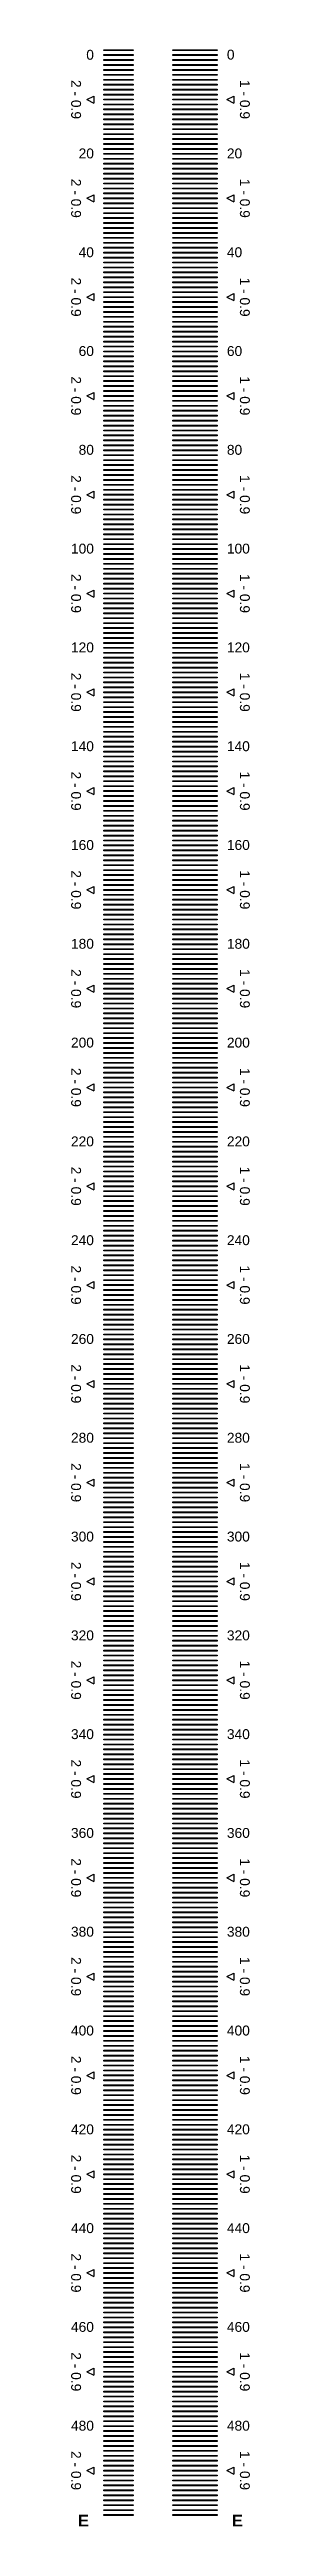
# Model space of a CAD drawing. Extents: x -24531 to 102469, y 86631 to 213631.
# Drawn here: x 54049 to 54230, y 147574 to 150081 of the extents above; entities that cross this region are included whole.
import ezdxf

# ---------------------------------------------------------------- set-up
doc = ezdxf.new("R2010")
doc.units = 13
doc.layers.add('CL - Label-1', color=120, linetype='Continuous')
doc.layers.add('CL - Label-2', color=132, linetype='Continuous')
doc.layers.add('CL - Sub-Micro', color=7, linetype='Continuous', true_color=0x47d1ff)
doc.styles.get("Standard").update_dxf_attribs({"font": 'arial.ttf'})

msp = doc.modelspace()

# ---------------------------------------------------------------- texts
at = {"layer": 'CL - Label-1', "insert": (54072.1, 150080.9), "char_height": 10, "attachment_point": 7, "rotation": 180}
msp.add_mtext_dynamic_manual_height_columns('0', width=21.565, gutter_width=12.5, heights=[8.55], dxfattribs=at)
at = {"layer": 'CL - Label-1'}
for s, width, heights, insert, char_height, attachment_point in [('0', 21.565, [8.55], (54207.1, 150080.9), 10, 1), ('20', 21.565, [8.55], (54072.1, 149980.9), 10, 3), ('20', 21.565, [8.55], (54207.1, 149980.9), 10, 1), ('40', 21.565, [8.55], (54072.1, 149880.9), 10, 3), ('40', 21.565, [8.55], (54207.1, 149880.9), 10, 1), ('60', 21.565, [8.55], (54072.1, 149780.9), 10, 3), ('60', 21.565, [8.55], (54207.1, 149780.9), 10, 1), ('80', 21.565, [8.55], (54072.1, 149680.9), 10, 3), ('80', 21.565, [8.55], (54207.1, 149680.9), 10, 1), ('100', 21.565, [8.55], (54072.1, 149580.9), 10, 3), ('100', 21.565, [8.55], (54207.1, 149580.9), 10, 1), ('120', 21.565, [8.55], (54072.1, 149480.9), 10, 3), ('120', 21.565, [8.55], (54207.1, 149480.9), 10, 1), ('140', 21.565, [8.55], (54072.1, 149380.9), 10, 3), ('140', 21.565, [8.55], (54207.1, 149380.9), 10, 1), ('160', 21.565, [8.55], (54072.1, 149280.9), 10, 3), ('160', 21.565, [8.55], (54207.1, 149280.9), 10, 1), ('180', 21.565, [8.55], (54072.1, 149180.9), 10, 3), ('180', 21.565, [8.55], (54207.1, 149180.9), 10, 1), ('200', 21.565, [8.55], (54072.1, 149080.9), 10, 3), ('200', 21.565, [8.55], (54207.1, 149080.9), 10, 1), ('220', 21.565, [8.55], (54072.1, 148980.9), 10, 3), ('220', 21.565, [8.55], (54207.1, 148980.9), 10, 1), ('240', 21.565, [8.55], (54072.1, 148880.9), 10, 3), ('240', 21.565, [8.55], (54207.1, 148880.9), 10, 1), ('260', 21.565, [8.55], (54072.1, 148780.9), 10, 3), ('260', 21.565, [8.55], (54207.1, 148780.9), 10, 1), ('280', 21.565, [8.55], (54072.1, 148680.9), 10, 3), ('280', 21.565, [8.55], (54207.1, 148680.9), 10, 1), ('300', 21.565, [8.55], (54072.1, 148580.9), 10, 3), ('300', 21.565, [8.55], (54207.1, 148580.9), 10, 1), ('320', 21.565, [8.55], (54072.1, 148480.9), 10, 3), ('320', 21.565, [8.55], (54207.1, 148480.9), 10, 1), ('340', 21.565, [8.55], (54072.1, 148380.9), 10, 3), ('340', 21.565, [8.55], (54207.1, 148380.9), 10, 1), ('360', 21.565, [8.55], (54072.1, 148280.9), 10, 3), ('360', 21.565, [8.55], (54207.1, 148280.9), 10, 1), ('380', 21.565, [8.55], (54072.1, 148180.9), 10, 3), ('380', 21.565, [8.55], (54207.1, 148180.9), 10, 1), ('400', 21.565, [8.55], (54072.1, 148080.9), 10, 3), ('400', 21.565, [8.55], (54207.1, 148080.9), 10, 1), ('420', 21.565, [8.55], (54072.1, 147980.9), 10, 3), ('420', 21.565, [8.55], (54207.1, 147980.9), 10, 1), ('440', 21.565, [8.55], (54072.1, 147880.9), 10, 3), ('440', 21.565, [8.55], (54207.1, 147880.9), 10, 1), ('460', 21.565, [8.55], (54072.1, 147780.9), 10, 3), ('460', 21.565, [8.55], (54207.1, 147780.9), 10, 1), ('480', 21.565, [8.55], (54072.1, 147680.9), 10, 3), ('480', 21.565, [8.55], (54207.1, 147680.9), 10, 1), ('{\\fArial|b1|i0|c0|p34;E}', 33.318, [8.18], (54067.1, 147585.9), 12, 3), ('{\\fArial|b1|i0|c0|p34;E}', 33.318, [8.18], (54212.1, 147585.9), 12, 1)]:
    msp.add_mtext_dynamic_manual_height_columns(s, width=width, gutter_width=12.5, heights=heights, dxfattribs=dict(at, insert=insert, char_height=char_height, attachment_point=attachment_point))
at = {"layer": 'CL - Label-2', "char_height": 10, "rotation": 270}
for s, insert, attachment_point in [('2 - 0.9', (54059, 150030.5), 2), ('1 - 0.9', (54220.2, 150030.5), 8), ('2 - 0.9', (54059, 149930.5), 2), ('1 - 0.9', (54220.2, 149930.5), 8), ('2 - 0.9', (54059, 149830.5), 2), ('1 - 0.9', (54220.2, 149830.5), 8), ('2 - 0.9', (54059, 149730.5), 2), ('1 - 0.9', (54220.2, 149730.5), 8), ('2 - 0.9', (54059, 149630.5), 2), ('1 - 0.9', (54220.2, 149630.5), 8), ('2 - 0.9', (54059, 149530.5), 2), ('1 - 0.9', (54220.2, 149530.5), 8), ('2 - 0.9', (54059, 149430.5), 2), ('1 - 0.9', (54220.2, 149430.5), 8), ('2 - 0.9', (54059, 149330.5), 2), ('1 - 0.9', (54220.2, 149330.5), 8), ('2 - 0.9', (54059, 149230.5), 2), ('1 - 0.9', (54220.2, 149230.5), 8), ('2 - 0.9', (54059, 149130.5), 2), ('1 - 0.9', (54220.2, 149130.5), 8), ('2 - 0.9', (54059, 149030.5), 2), ('1 - 0.9', (54220.2, 149030.5), 8), ('2 - 0.9', (54059, 148930.5), 2), ('1 - 0.9', (54220.2, 148930.5), 8), ('2 - 0.9', (54059, 148830.5), 2), ('1 - 0.9', (54220.2, 148830.5), 8), ('2 - 0.9', (54059, 148730.5), 2), ('1 - 0.9', (54220.2, 148730.5), 8), ('2 - 0.9', (54059, 148630.5), 2), ('1 - 0.9', (54220.2, 148630.5), 8), ('2 - 0.9', (54059, 148530.5), 2), ('1 - 0.9', (54220.2, 148530.5), 8), ('2 - 0.9', (54059, 148430.5), 2), ('1 - 0.9', (54220.2, 148430.5), 8), ('2 - 0.9', (54059, 148330.5), 2), ('1 - 0.9', (54220.2, 148330.5), 8), ('2 - 0.9', (54059, 148230.5), 2), ('1 - 0.9', (54220.2, 148230.5), 8), ('2 - 0.9', (54059, 148130.5), 2), ('1 - 0.9', (54220.2, 148130.5), 8), ('2 - 0.9', (54059, 148030.5), 2), ('1 - 0.9', (54220.2, 148030.5), 8), ('2 - 0.9', (54059, 147930.5), 2), ('1 - 0.9', (54220.2, 147930.5), 8), ('2 - 0.9', (54059, 147830.5), 2), ('1 - 0.9', (54220.2, 147830.5), 8), ('2 - 0.9', (54059, 147730.5), 2), ('1 - 0.9', (54220.2, 147730.5), 8), ('2 - 0.9', (54059, 147630.5), 2), ('1 - 0.9', (54220.2, 147630.5), 8)]:
    msp.add_mtext_dynamic_manual_height_columns(s, width=52.304, gutter_width=12.5, heights=[18.1], dxfattribs=dict(at, insert=insert, attachment_point=attachment_point))

# ---------------------------------------------------------------- linework, layer by layer
at = {"layer": 'CL - Label-2'}
for p, q in [((54065, 150030.5), (54072.1, 150034)), ((54065, 150030.5), (54072.1, 150026.9)), ((54072.1, 150034), (54072.1, 150026.9)), ((54207.1, 150030.5), (54214.2, 150034)), ((54207.1, 150030.5), (54214.2, 150026.9)), ((54214.2, 150034), (54214.2, 150026.9)), ((54065, 149930.5), (54072.1, 149934)), ((54065, 149930.5), (54072.1, 149926.9)), ((54072.1, 149934), (54072.1, 149926.9)), ((54207.1, 149930.5), (54214.2, 149934)), ((54207.1, 149930.5), (54214.2, 149926.9)), ((54214.2, 149934), (54214.2, 149926.9)), ((54065, 149830.5), (54072.1, 149834)), ((54065, 149830.5), (54072.1, 149826.9)), ((54072.1, 149834), (54072.1, 149826.9)), ((54207.1, 149830.5), (54214.2, 149834)), ((54207.1, 149830.5), (54214.2, 149826.9)), ((54214.2, 149834), (54214.2, 149826.9)), ((54065, 149730.5), (54072.1, 149734)), ((54065, 149730.5), (54072.1, 149726.9)), ((54072.1, 149734), (54072.1, 149726.9)), ((54207.1, 149730.5), (54214.2, 149734)), ((54207.1, 149730.5), (54214.2, 149726.9)), ((54214.2, 149734), (54214.2, 149726.9)), ((54065, 149630.5), (54072.1, 149634)), ((54065, 149630.5), (54072.1, 149626.9)), ((54072.1, 149634), (54072.1, 149626.9)), ((54207.1, 149630.5), (54214.2, 149634)), ((54207.1, 149630.5), (54214.2, 149626.9)), ((54214.2, 149634), (54214.2, 149626.9)), ((54065, 149530.5), (54072.1, 149534)), ((54065, 149530.5), (54072.1, 149526.9)), ((54072.1, 149534), (54072.1, 149526.9)), ((54207.1, 149530.5), (54214.2, 149534)), ((54207.1, 149530.5), (54214.2, 149526.9)), ((54214.2, 149534), (54214.2, 149526.9)), ((54065, 149430.5), (54072.1, 149434)), ((54065, 149430.5), (54072.1, 149426.9)), ((54072.1, 149434), (54072.1, 149426.9)), ((54207.1, 149430.5), (54214.2, 149434)), ((54207.1, 149430.5), (54214.2, 149426.9)), ((54214.2, 149434), (54214.2, 149426.9)), ((54065, 149330.5), (54072.1, 149334)), ((54065, 149330.5), (54072.1, 149326.9)), ((54072.1, 149334), (54072.1, 149326.9)), ((54207.1, 149330.5), (54214.2, 149334)), ((54207.1, 149330.5), (54214.2, 149326.9)), ((54214.2, 149334), (54214.2, 149326.9)), ((54065, 149230.5), (54072.1, 149234)), ((54065, 149230.5), (54072.1, 149226.9)), ((54072.1, 149234), (54072.1, 149226.9)), ((54207.1, 149230.5), (54214.2, 149234)), ((54207.1, 149230.5), (54214.2, 149226.9)), ((54214.2, 149234), (54214.2, 149226.9)), ((54065, 149130.5), (54072.1, 149134)), ((54065, 149130.5), (54072.1, 149126.9)), ((54072.1, 149134), (54072.1, 149126.9)), ((54207.1, 149130.5), (54214.2, 149134)), ((54207.1, 149130.5), (54214.2, 149126.9)), ((54214.2, 149134), (54214.2, 149126.9)), ((54065, 149030.5), (54072.1, 149034)), ((54065, 149030.5), (54072.1, 149026.9)), ((54072.1, 149034), (54072.1, 149026.9)), ((54207.1, 149030.5), (54214.2, 149034)), ((54207.1, 149030.5), (54214.2, 149026.9)), ((54214.2, 149034), (54214.2, 149026.9)), ((54065, 148930.5), (54072.1, 148934)), ((54065, 148930.5), (54072.1, 148926.9)), ((54072.1, 148934), (54072.1, 148926.9)), ((54207.1, 148930.5), (54214.2, 148934)), ((54207.1, 148930.5), (54214.2, 148926.9)), ((54214.2, 148934), (54214.2, 148926.9)), ((54065, 148830.5), (54072.1, 148834)), ((54065, 148830.5), (54072.1, 148826.9)), ((54072.1, 148834), (54072.1, 148826.9)), ((54207.1, 148830.5), (54214.2, 148834)), ((54207.1, 148830.5), (54214.2, 148826.9)), ((54214.2, 148834), (54214.2, 148826.9)), ((54065, 148730.5), (54072.1, 148734)), ((54065, 148730.5), (54072.1, 148726.9)), ((54072.1, 148734), (54072.1, 148726.9)), ((54207.1, 148730.5), (54214.2, 148734)), ((54207.1, 148730.5), (54214.2, 148726.9)), ((54214.2, 148734), (54214.2, 148726.9)), ((54065, 148630.5), (54072.1, 148634)), ((54065, 148630.5), (54072.1, 148626.9)), ((54072.1, 148634), (54072.1, 148626.9)), ((54207.1, 148630.5), (54214.2, 148634)), ((54207.1, 148630.5), (54214.2, 148626.9)), ((54214.2, 148634), (54214.2, 148626.9)), ((54065, 148530.5), (54072.1, 148534)), ((54065, 148530.5), (54072.1, 148526.9)), ((54072.1, 148534), (54072.1, 148526.9)), ((54207.1, 148530.5), (54214.2, 148534)), ((54207.1, 148530.5), (54214.2, 148526.9)), ((54214.2, 148534), (54214.2, 148526.9)), ((54065, 148430.5), (54072.1, 148434)), ((54065, 148430.5), (54072.1, 148426.9)), ((54072.1, 148434), (54072.1, 148426.9)), ((54207.1, 148430.5), (54214.2, 148434)), ((54207.1, 148430.5), (54214.2, 148426.9)), ((54214.2, 148434), (54214.2, 148426.9)), ((54065, 148330.5), (54072.1, 148334)), ((54065, 148330.5), (54072.1, 148326.9)), ((54072.1, 148334), (54072.1, 148326.9)), ((54207.1, 148330.5), (54214.2, 148334)), ((54207.1, 148330.5), (54214.2, 148326.9)), ((54214.2, 148334), (54214.2, 148326.9)), ((54065, 148230.5), (54072.1, 148234)), ((54065, 148230.5), (54072.1, 148226.9)), ((54072.1, 148234), (54072.1, 148226.9)), ((54207.1, 148230.5), (54214.2, 148234)), ((54207.1, 148230.5), (54214.2, 148226.9)), ((54214.2, 148234), (54214.2, 148226.9)), ((54065, 148130.5), (54072.1, 148134)), ((54065, 148130.5), (54072.1, 148126.9)), ((54072.1, 148134), (54072.1, 148126.9)), ((54207.1, 148130.5), (54214.2, 148134)), ((54207.1, 148130.5), (54214.2, 148126.9)), ((54214.2, 148134), (54214.2, 148126.9)), ((54065, 148030.5), (54072.1, 148034)), ((54065, 148030.5), (54072.1, 148026.9)), ((54072.1, 148034), (54072.1, 148026.9)), ((54207.1, 148030.5), (54214.2, 148034)), ((54207.1, 148030.5), (54214.2, 148026.9)), ((54214.2, 148034), (54214.2, 148026.9)), ((54065, 147930.5), (54072.1, 147934)), ((54065, 147930.5), (54072.1, 147926.9)), ((54072.1, 147934), (54072.1, 147926.9)), ((54207.1, 147930.5), (54214.2, 147934)), ((54207.1, 147930.5), (54214.2, 147926.9)), ((54214.2, 147934), (54214.2, 147926.9)), ((54065, 147830.5), (54072.1, 147834)), ((54065, 147830.5), (54072.1, 147826.9)), ((54072.1, 147834), (54072.1, 147826.9)), ((54207.1, 147830.5), (54214.2, 147834)), ((54207.1, 147830.5), (54214.2, 147826.9)), ((54214.2, 147834), (54214.2, 147826.9)), ((54065, 147730.5), (54072.1, 147734)), ((54065, 147730.5), (54072.1, 147726.9)), ((54072.1, 147734), (54072.1, 147726.9)), ((54207.1, 147730.5), (54214.2, 147734)), ((54207.1, 147730.5), (54214.2, 147726.9)), ((54214.2, 147734), (54214.2, 147726.9)), ((54065, 147630.5), (54072.1, 147634)), ((54065, 147630.5), (54072.1, 147626.9)), ((54072.1, 147634), (54072.1, 147626.9)), ((54207.1, 147630.5), (54214.2, 147634)), ((54207.1, 147630.5), (54214.2, 147626.9)), ((54214.2, 147634), (54214.2, 147626.9))]:
    msp.add_line(p, q, dxfattribs=at)
at = {"layer": 'CL - Sub-Micro'}
for p, q in [((54082.1, 150080), (54082.1, 150080.9)), ((54082.1, 150080.9), (54112.1, 150080.9)), ((54112.1, 150080), (54082.1, 150080)), ((54112.1, 150080.9), (54112.1, 150080)), ((54152.1, 150080), (54152.1, 150080.9)), ((54152.1, 150080.9), (54197.1, 150080.9)), ((54197.1, 150080), (54152.1, 150080)), ((54197.1, 150080.9), (54197.1, 150080)), ((54082.1, 150075), (54082.1, 150075.9)), ((54082.1, 150075.9), (54112.1, 150075.9)), ((54112.1, 150075), (54082.1, 150075)), ((54082.1, 150070), (54082.1, 150070.9)), ((54082.1, 150070.9), (54112.1, 150070.9)), ((54112.1, 150070), (54082.1, 150070)), ((54082.1, 150065), (54082.1, 150065.9)), ((54082.1, 150065.9), (54112.1, 150065.9)), ((54112.1, 150065), (54082.1, 150065)), ((54082.1, 150060), (54082.1, 150060.9)), ((54082.1, 150060.9), (54112.1, 150060.9)), ((54112.1, 150060), (54082.1, 150060)), ((54082.1, 150055), (54082.1, 150055.9)), ((54082.1, 150055.9), (54112.1, 150055.9)), ((54112.1, 150055), (54082.1, 150055)), ((54112.1, 150075.9), (54112.1, 150075)), ((54112.1, 150070.9), (54112.1, 150070)), ((54112.1, 150065.9), (54112.1, 150065)), ((54112.1, 150060.9), (54112.1, 150060)), ((54112.1, 150055.9), (54112.1, 150055)), ((54152.1, 150075), (54152.1, 150075.9)), ((54152.1, 150075.9), (54197.1, 150075.9)), ((54197.1, 150075), (54152.1, 150075)), ((54152.1, 150070), (54152.1, 150070.9)), ((54152.1, 150070.9), (54197.1, 150070.9)), ((54197.1, 150070), (54152.1, 150070)), ((54152.1, 150065), (54152.1, 150065.9)), ((54152.1, 150065.9), (54197.1, 150065.9)), ((54197.1, 150065), (54152.1, 150065)), ((54152.1, 150060), (54152.1, 150060.9)), ((54152.1, 150060.9), (54197.1, 150060.9)), ((54197.1, 150060), (54152.1, 150060)), ((54152.1, 150055), (54152.1, 150055.9)), ((54152.1, 150055.9), (54197.1, 150055.9)), ((54197.1, 150055), (54152.1, 150055)), ((54197.1, 150075.9), (54197.1, 150075)), ((54197.1, 150070.9), (54197.1, 150070)), ((54197.1, 150065.9), (54197.1, 150065)), ((54197.1, 150060.9), (54197.1, 150060)), ((54197.1, 150055.9), (54197.1, 150055)), ((54082.1, 150050), (54082.1, 150050.9)), ((54082.1, 150050.9), (54112.1, 150050.9)), ((54112.1, 150050), (54082.1, 150050)), ((54082.1, 150045), (54082.1, 150045.9)), ((54082.1, 150045.9), (54112.1, 150045.9)), ((54112.1, 150045), (54082.1, 150045)), ((54082.1, 150040), (54082.1, 150040.9)), ((54082.1, 150040.9), (54112.1, 150040.9)), ((54112.1, 150040), (54082.1, 150040)), ((54082.1, 150035), (54082.1, 150035.9)), ((54082.1, 150035.9), (54112.1, 150035.9)), ((54112.1, 150035), (54082.1, 150035)), ((54082.1, 150030), (54082.1, 150030.9)), ((54082.1, 150030.9), (54112.1, 150030.9)), ((54112.1, 150030), (54082.1, 150030)), ((54112.1, 150050.9), (54112.1, 150050)), ((54112.1, 150045.9), (54112.1, 150045)), ((54112.1, 150040.9), (54112.1, 150040)), ((54112.1, 150035.9), (54112.1, 150035)), ((54112.1, 150030.9), (54112.1, 150030)), ((54152.1, 150050), (54152.1, 150050.9)), ((54152.1, 150050.9), (54197.1, 150050.9)), ((54197.1, 150050), (54152.1, 150050)), ((54152.1, 150045), (54152.1, 150045.9)), ((54152.1, 150045.9), (54197.1, 150045.9)), ((54197.1, 150045), (54152.1, 150045)), ((54152.1, 150040), (54152.1, 150040.9)), ((54152.1, 150040.9), (54197.1, 150040.9)), ((54197.1, 150040), (54152.1, 150040)), ((54152.1, 150035), (54152.1, 150035.9)), ((54152.1, 150035.9), (54197.1, 150035.9)), ((54197.1, 150035), (54152.1, 150035)), ((54152.1, 150030), (54152.1, 150030.9)), ((54152.1, 150030.9), (54197.1, 150030.9)), ((54197.1, 150030), (54152.1, 150030)), ((54197.1, 150050.9), (54197.1, 150050)), ((54197.1, 150045.9), (54197.1, 150045)), ((54197.1, 150040.9), (54197.1, 150040)), ((54197.1, 150035.9), (54197.1, 150035)), ((54197.1, 150030.9), (54197.1, 150030)), ((54082.1, 150025), (54082.1, 150025.9)), ((54082.1, 150025.9), (54112.1, 150025.9)), ((54112.1, 150025), (54082.1, 150025)), ((54082.1, 150020), (54082.1, 150020.9)), ((54082.1, 150020.9), (54112.1, 150020.9)), ((54112.1, 150020), (54082.1, 150020)), ((54082.1, 150015), (54082.1, 150015.9)), ((54082.1, 150015.9), (54112.1, 150015.9)), ((54112.1, 150015), (54082.1, 150015)), ((54082.1, 150010), (54082.1, 150010.9)), ((54082.1, 150010.9), (54112.1, 150010.9)), ((54112.1, 150010), (54082.1, 150010)), ((54082.1, 150005), (54082.1, 150005.9)), ((54082.1, 150005.9), (54112.1, 150005.9)), ((54112.1, 150005), (54082.1, 150005)), ((54112.1, 150025.9), (54112.1, 150025)), ((54112.1, 150020.9), (54112.1, 150020)), ((54112.1, 150015.9), (54112.1, 150015)), ((54112.1, 150010.9), (54112.1, 150010)), ((54112.1, 150005.9), (54112.1, 150005)), ((54152.1, 150025), (54152.1, 150025.9)), ((54152.1, 150025.9), (54197.1, 150025.9)), ((54197.1, 150025), (54152.1, 150025)), ((54152.1, 150020), (54152.1, 150020.9)), ((54152.1, 150020.9), (54197.1, 150020.9)), ((54197.1, 150020), (54152.1, 150020)), ((54152.1, 150015), (54152.1, 150015.9)), ((54152.1, 150015.9), (54197.1, 150015.9)), ((54197.1, 150015), (54152.1, 150015)), ((54152.1, 150010), (54152.1, 150010.9)), ((54152.1, 150010.9), (54197.1, 150010.9)), ((54197.1, 150010), (54152.1, 150010)), ((54152.1, 150005), (54152.1, 150005.9)), ((54152.1, 150005.9), (54197.1, 150005.9)), ((54197.1, 150005), (54152.1, 150005)), ((54197.1, 150025.9), (54197.1, 150025)), ((54197.1, 150020.9), (54197.1, 150020)), ((54197.1, 150015.9), (54197.1, 150015)), ((54197.1, 150010.9), (54197.1, 150010)), ((54197.1, 150005.9), (54197.1, 150005)), ((54082.1, 150000), (54082.1, 150000.9)), ((54082.1, 150000.9), (54112.1, 150000.9)), ((54112.1, 150000), (54082.1, 150000)), ((54082.1, 149995), (54082.1, 149995.9)), ((54082.1, 149995.9), (54112.1, 149995.9)), ((54112.1, 149995), (54082.1, 149995)), ((54082.1, 149990), (54082.1, 149990.9)), ((54082.1, 149990.9), (54112.1, 149990.9)), ((54112.1, 149990), (54082.1, 149990)), ((54082.1, 149985), (54082.1, 149985.9)), ((54082.1, 149985.9), (54112.1, 149985.9)), ((54112.1, 149985), (54082.1, 149985)), ((54082.1, 149980), (54082.1, 149980.9)), ((54082.1, 149980.9), (54112.1, 149980.9)), ((54112.1, 149980), (54082.1, 149980)), ((54112.1, 150000.9), (54112.1, 150000)), ((54112.1, 149995.9), (54112.1, 149995)), ((54112.1, 149990.9), (54112.1, 149990)), ((54112.1, 149985.9), (54112.1, 149985)), ((54112.1, 149980.9), (54112.1, 149980)), ((54152.1, 150000), (54152.1, 150000.9)), ((54152.1, 150000.9), (54197.1, 150000.9)), ((54197.1, 150000), (54152.1, 150000)), ((54152.1, 149995), (54152.1, 149995.9)), ((54152.1, 149995.9), (54197.1, 149995.9)), ((54197.1, 149995), (54152.1, 149995)), ((54152.1, 149990), (54152.1, 149990.9)), ((54152.1, 149990.9), (54197.1, 149990.9)), ((54197.1, 149990), (54152.1, 149990)), ((54152.1, 149985), (54152.1, 149985.9)), ((54152.1, 149985.9), (54197.1, 149985.9)), ((54197.1, 149985), (54152.1, 149985)), ((54152.1, 149980), (54152.1, 149980.9)), ((54152.1, 149980.9), (54197.1, 149980.9)), ((54197.1, 149980), (54152.1, 149980)), ((54197.1, 150000.9), (54197.1, 150000)), ((54197.1, 149995.9), (54197.1, 149995)), ((54197.1, 149990.9), (54197.1, 149990)), ((54197.1, 149985.9), (54197.1, 149985)), ((54197.1, 149980.9), (54197.1, 149980)), ((54082.1, 149975), (54082.1, 149975.9)), ((54082.1, 149975.9), (54112.1, 149975.9)), ((54112.1, 149975), (54082.1, 149975)), ((54082.1, 149970), (54082.1, 149970.9)), ((54082.1, 149970.9), (54112.1, 149970.9)), ((54112.1, 149970), (54082.1, 149970)), ((54082.1, 149965), (54082.1, 149965.9)), ((54082.1, 149965.9), (54112.1, 149965.9)), ((54112.1, 149965), (54082.1, 149965)), ((54082.1, 149960), (54082.1, 149960.9)), ((54082.1, 149960.9), (54112.1, 149960.9)), ((54112.1, 149960), (54082.1, 149960)), ((54082.1, 149955), (54082.1, 149955.9)), ((54082.1, 149955.9), (54112.1, 149955.9)), ((54112.1, 149955), (54082.1, 149955)), ((54112.1, 149975.9), (54112.1, 149975)), ((54112.1, 149970.9), (54112.1, 149970)), ((54112.1, 149965.9), (54112.1, 149965)), ((54112.1, 149960.9), (54112.1, 149960)), ((54112.1, 149955.9), (54112.1, 149955)), ((54152.1, 149975), (54152.1, 149975.9)), ((54152.1, 149975.9), (54197.1, 149975.9)), ((54197.1, 149975), (54152.1, 149975)), ((54152.1, 149970), (54152.1, 149970.9)), ((54152.1, 149970.9), (54197.1, 149970.9)), ((54197.1, 149970), (54152.1, 149970)), ((54152.1, 149965), (54152.1, 149965.9)), ((54152.1, 149965.9), (54197.1, 149965.9)), ((54197.1, 149965), (54152.1, 149965)), ((54152.1, 149960), (54152.1, 149960.9)), ((54152.1, 149960.9), (54197.1, 149960.9)), ((54197.1, 149960), (54152.1, 149960)), ((54152.1, 149955), (54152.1, 149955.9)), ((54152.1, 149955.9), (54197.1, 149955.9)), ((54197.1, 149955), (54152.1, 149955)), ((54197.1, 149975.9), (54197.1, 149975)), ((54197.1, 149970.9), (54197.1, 149970)), ((54197.1, 149965.9), (54197.1, 149965)), ((54197.1, 149960.9), (54197.1, 149960)), ((54197.1, 149955.9), (54197.1, 149955)), ((54082.1, 149950), (54082.1, 149950.9)), ((54082.1, 149950.9), (54112.1, 149950.9)), ((54112.1, 149950), (54082.1, 149950)), ((54082.1, 149945), (54082.1, 149945.9)), ((54082.1, 149945.9), (54112.1, 149945.9)), ((54112.1, 149945), (54082.1, 149945)), ((54082.1, 149940), (54082.1, 149940.9)), ((54082.1, 149940.9), (54112.1, 149940.9)), ((54112.1, 149940), (54082.1, 149940)), ((54082.1, 149935), (54082.1, 149935.9)), ((54082.1, 149935.9), (54112.1, 149935.9)), ((54112.1, 149935), (54082.1, 149935)), ((54082.1, 149930), (54082.1, 149930.9)), ((54082.1, 149930.9), (54112.1, 149930.9)), ((54112.1, 149930), (54082.1, 149930)), ((54112.1, 149950.9), (54112.1, 149950)), ((54112.1, 149945.9), (54112.1, 149945)), ((54112.1, 149940.9), (54112.1, 149940)), ((54112.1, 149935.9), (54112.1, 149935)), ((54112.1, 149930.9), (54112.1, 149930)), ((54152.1, 149950), (54152.1, 149950.9)), ((54152.1, 149950.9), (54197.1, 149950.9)), ((54197.1, 149950), (54152.1, 149950)), ((54152.1, 149945), (54152.1, 149945.9)), ((54152.1, 149945.9), (54197.1, 149945.9)), ((54197.1, 149945), (54152.1, 149945)), ((54152.1, 149940), (54152.1, 149940.9)), ((54152.1, 149940.9), (54197.1, 149940.9)), ((54197.1, 149940), (54152.1, 149940)), ((54152.1, 149935), (54152.1, 149935.9)), ((54152.1, 149935.9), (54197.1, 149935.9)), ((54197.1, 149935), (54152.1, 149935)), ((54152.1, 149930), (54152.1, 149930.9)), ((54152.1, 149930.9), (54197.1, 149930.9)), ((54197.1, 149930), (54152.1, 149930)), ((54197.1, 149950.9), (54197.1, 149950)), ((54197.1, 149945.9), (54197.1, 149945)), ((54197.1, 149940.9), (54197.1, 149940)), ((54197.1, 149935.9), (54197.1, 149935)), ((54197.1, 149930.9), (54197.1, 149930)), ((54082.1, 149925), (54082.1, 149925.9)), ((54082.1, 149925.9), (54112.1, 149925.9)), ((54112.1, 149925), (54082.1, 149925)), ((54082.1, 149920), (54082.1, 149920.9)), ((54082.1, 149920.9), (54112.1, 149920.9)), ((54112.1, 149920), (54082.1, 149920)), ((54082.1, 149915), (54082.1, 149915.9)), ((54082.1, 149915.9), (54112.1, 149915.9)), ((54112.1, 149915), (54082.1, 149915)), ((54082.1, 149910), (54082.1, 149910.9)), ((54082.1, 149910.9), (54112.1, 149910.9)), ((54112.1, 149910), (54082.1, 149910)), ((54082.1, 149905), (54082.1, 149905.9)), ((54082.1, 149905.9), (54112.1, 149905.9)), ((54112.1, 149905), (54082.1, 149905)), ((54112.1, 149925.9), (54112.1, 149925)), ((54112.1, 149920.9), (54112.1, 149920)), ((54112.1, 149915.9), (54112.1, 149915)), ((54112.1, 149910.9), (54112.1, 149910)), ((54112.1, 149905.9), (54112.1, 149905)), ((54152.1, 149925), (54152.1, 149925.9)), ((54152.1, 149925.9), (54197.1, 149925.9)), ((54197.1, 149925), (54152.1, 149925)), ((54152.1, 149920), (54152.1, 149920.9)), ((54152.1, 149920.9), (54197.1, 149920.9)), ((54197.1, 149920), (54152.1, 149920)), ((54152.1, 149915), (54152.1, 149915.9)), ((54152.1, 149915.9), (54197.1, 149915.9)), ((54197.1, 149915), (54152.1, 149915)), ((54152.1, 149910), (54152.1, 149910.9)), ((54152.1, 149910.9), (54197.1, 149910.9)), ((54197.1, 149910), (54152.1, 149910)), ((54152.1, 149905), (54152.1, 149905.9)), ((54152.1, 149905.9), (54197.1, 149905.9)), ((54197.1, 149905), (54152.1, 149905)), ((54197.1, 149925.9), (54197.1, 149925)), ((54197.1, 149920.9), (54197.1, 149920)), ((54197.1, 149915.9), (54197.1, 149915)), ((54197.1, 149910.9), (54197.1, 149910)), ((54197.1, 149905.9), (54197.1, 149905)), ((54082.1, 149900), (54082.1, 149900.9)), ((54082.1, 149900.9), (54112.1, 149900.9)), ((54112.1, 149900), (54082.1, 149900)), ((54082.1, 149895), (54082.1, 149895.9)), ((54082.1, 149895.9), (54112.1, 149895.9)), ((54112.1, 149895), (54082.1, 149895)), ((54082.1, 149890), (54082.1, 149890.9)), ((54082.1, 149890.9), (54112.1, 149890.9)), ((54112.1, 149890), (54082.1, 149890)), ((54082.1, 149885), (54082.1, 149885.9)), ((54082.1, 149885.9), (54112.1, 149885.9)), ((54112.1, 149885), (54082.1, 149885)), ((54082.1, 149880), (54082.1, 149880.9)), ((54082.1, 149880.9), (54112.1, 149880.9)), ((54112.1, 149880), (54082.1, 149880)), ((54112.1, 149900.9), (54112.1, 149900)), ((54112.1, 149895.9), (54112.1, 149895)), ((54112.1, 149890.9), (54112.1, 149890)), ((54112.1, 149885.9), (54112.1, 149885)), ((54112.1, 149880.9), (54112.1, 149880)), ((54152.1, 149900), (54152.1, 149900.9)), ((54152.1, 149900.9), (54197.1, 149900.9)), ((54197.1, 149900), (54152.1, 149900)), ((54152.1, 149895), (54152.1, 149895.9)), ((54152.1, 149895.9), (54197.1, 149895.9)), ((54197.1, 149895), (54152.1, 149895)), ((54152.1, 149890), (54152.1, 149890.9)), ((54152.1, 149890.9), (54197.1, 149890.9)), ((54197.1, 149890), (54152.1, 149890)), ((54152.1, 149885), (54152.1, 149885.9)), ((54152.1, 149885.9), (54197.1, 149885.9)), ((54197.1, 149885), (54152.1, 149885)), ((54152.1, 149880), (54152.1, 149880.9)), ((54152.1, 149880.9), (54197.1, 149880.9)), ((54197.1, 149880), (54152.1, 149880)), ((54197.1, 149900.9), (54197.1, 149900)), ((54197.1, 149895.9), (54197.1, 149895)), ((54197.1, 149890.9), (54197.1, 149890)), ((54197.1, 149885.9), (54197.1, 149885)), ((54197.1, 149880.9), (54197.1, 149880)), ((54082.1, 149875), (54082.1, 149875.9)), ((54082.1, 149875.9), (54112.1, 149875.9)), ((54112.1, 149875), (54082.1, 149875)), ((54082.1, 149870), (54082.1, 149870.9)), ((54082.1, 149870.9), (54112.1, 149870.9)), ((54112.1, 149870), (54082.1, 149870)), ((54082.1, 149865), (54082.1, 149865.9)), ((54082.1, 149865.9), (54112.1, 149865.9)), ((54112.1, 149865), (54082.1, 149865)), ((54082.1, 149860), (54082.1, 149860.9)), ((54082.1, 149860.9), (54112.1, 149860.9)), ((54112.1, 149860), (54082.1, 149860)), ((54082.1, 149855), (54082.1, 149855.9)), ((54082.1, 149855.9), (54112.1, 149855.9)), ((54112.1, 149855), (54082.1, 149855)), ((54112.1, 149875.9), (54112.1, 149875)), ((54112.1, 149870.9), (54112.1, 149870)), ((54112.1, 149865.9), (54112.1, 149865)), ((54112.1, 149860.9), (54112.1, 149860)), ((54112.1, 149855.9), (54112.1, 149855)), ((54152.1, 149875), (54152.1, 149875.9)), ((54152.1, 149875.9), (54197.1, 149875.9)), ((54197.1, 149875), (54152.1, 149875)), ((54152.1, 149870), (54152.1, 149870.9)), ((54152.1, 149870.9), (54197.1, 149870.9)), ((54197.1, 149870), (54152.1, 149870)), ((54152.1, 149865), (54152.1, 149865.9)), ((54152.1, 149865.9), (54197.1, 149865.9)), ((54197.1, 149865), (54152.1, 149865)), ((54152.1, 149860), (54152.1, 149860.9)), ((54152.1, 149860.9), (54197.1, 149860.9)), ((54197.1, 149860), (54152.1, 149860)), ((54152.1, 149855), (54152.1, 149855.9)), ((54152.1, 149855.9), (54197.1, 149855.9)), ((54197.1, 149855), (54152.1, 149855)), ((54197.1, 149875.9), (54197.1, 149875)), ((54197.1, 149870.9), (54197.1, 149870)), ((54197.1, 149865.9), (54197.1, 149865)), ((54197.1, 149860.9), (54197.1, 149860)), ((54197.1, 149855.9), (54197.1, 149855)), ((54082.1, 149850), (54082.1, 149850.9)), ((54082.1, 149850.9), (54112.1, 149850.9)), ((54112.1, 149850), (54082.1, 149850)), ((54082.1, 149845), (54082.1, 149845.9)), ((54082.1, 149845.9), (54112.1, 149845.9)), ((54112.1, 149845), (54082.1, 149845)), ((54082.1, 149840), (54082.1, 149840.9)), ((54082.1, 149840.9), (54112.1, 149840.9)), ((54112.1, 149840), (54082.1, 149840)), ((54082.1, 149835), (54082.1, 149835.9)), ((54082.1, 149835.9), (54112.1, 149835.9)), ((54112.1, 149835), (54082.1, 149835)), ((54082.1, 149830), (54082.1, 149830.9)), ((54082.1, 149830.9), (54112.1, 149830.9)), ((54112.1, 149830), (54082.1, 149830)), ((54112.1, 149850.9), (54112.1, 149850)), ((54112.1, 149845.9), (54112.1, 149845)), ((54112.1, 149840.9), (54112.1, 149840)), ((54112.1, 149835.9), (54112.1, 149835)), ((54112.1, 149830.9), (54112.1, 149830)), ((54152.1, 149850), (54152.1, 149850.9)), ((54152.1, 149850.9), (54197.1, 149850.9)), ((54197.1, 149850), (54152.1, 149850)), ((54152.1, 149845), (54152.1, 149845.9)), ((54152.1, 149845.9), (54197.1, 149845.9)), ((54197.1, 149845), (54152.1, 149845)), ((54152.1, 149840), (54152.1, 149840.9)), ((54152.1, 149840.9), (54197.1, 149840.9)), ((54197.1, 149840), (54152.1, 149840)), ((54152.1, 149835), (54152.1, 149835.9)), ((54152.1, 149835.9), (54197.1, 149835.9)), ((54197.1, 149835), (54152.1, 149835)), ((54152.1, 149830), (54152.1, 149830.9)), ((54152.1, 149830.9), (54197.1, 149830.9)), ((54197.1, 149830), (54152.1, 149830)), ((54197.1, 149850.9), (54197.1, 149850)), ((54197.1, 149845.9), (54197.1, 149845)), ((54197.1, 149840.9), (54197.1, 149840)), ((54197.1, 149835.9), (54197.1, 149835)), ((54197.1, 149830.9), (54197.1, 149830)), ((54082.1, 149825), (54082.1, 149825.9)), ((54082.1, 149825.9), (54112.1, 149825.9)), ((54112.1, 149825), (54082.1, 149825)), ((54082.1, 149820), (54082.1, 149820.9)), ((54082.1, 149820.9), (54112.1, 149820.9)), ((54112.1, 149820), (54082.1, 149820)), ((54082.1, 149815), (54082.1, 149815.9)), ((54082.1, 149815.9), (54112.1, 149815.9)), ((54112.1, 149815), (54082.1, 149815)), ((54082.1, 149810), (54082.1, 149810.9)), ((54082.1, 149810.9), (54112.1, 149810.9)), ((54112.1, 149810), (54082.1, 149810)), ((54082.1, 149805), (54082.1, 149805.9)), ((54082.1, 149805.9), (54112.1, 149805.9)), ((54112.1, 149805), (54082.1, 149805)), ((54112.1, 149825.9), (54112.1, 149825)), ((54112.1, 149820.9), (54112.1, 149820)), ((54112.1, 149815.9), (54112.1, 149815)), ((54112.1, 149810.9), (54112.1, 149810)), ((54112.1, 149805.9), (54112.1, 149805)), ((54152.1, 149825), (54152.1, 149825.9)), ((54152.1, 149825.9), (54197.1, 149825.9)), ((54197.1, 149825), (54152.1, 149825)), ((54152.1, 149820), (54152.1, 149820.9)), ((54152.1, 149820.9), (54197.1, 149820.9)), ((54197.1, 149820), (54152.1, 149820)), ((54152.1, 149815), (54152.1, 149815.9)), ((54152.1, 149815.9), (54197.1, 149815.9)), ((54197.1, 149815), (54152.1, 149815)), ((54152.1, 149810), (54152.1, 149810.9)), ((54152.1, 149810.9), (54197.1, 149810.9)), ((54197.1, 149810), (54152.1, 149810)), ((54152.1, 149805), (54152.1, 149805.9)), ((54152.1, 149805.9), (54197.1, 149805.9)), ((54197.1, 149805), (54152.1, 149805)), ((54197.1, 149825.9), (54197.1, 149825)), ((54197.1, 149820.9), (54197.1, 149820)), ((54197.1, 149815.9), (54197.1, 149815)), ((54197.1, 149810.9), (54197.1, 149810)), ((54197.1, 149805.9), (54197.1, 149805)), ((54082.1, 149800), (54082.1, 149800.9)), ((54082.1, 149800.9), (54112.1, 149800.9)), ((54112.1, 149800), (54082.1, 149800)), ((54082.1, 149795), (54082.1, 149795.9)), ((54082.1, 149795.9), (54112.1, 149795.9)), ((54112.1, 149795), (54082.1, 149795)), ((54082.1, 149790), (54082.1, 149790.9)), ((54082.1, 149790.9), (54112.1, 149790.9)), ((54112.1, 149790), (54082.1, 149790)), ((54082.1, 149785), (54082.1, 149785.9)), ((54082.1, 149785.9), (54112.1, 149785.9)), ((54112.1, 149785), (54082.1, 149785)), ((54082.1, 149780), (54082.1, 149780.9)), ((54082.1, 149780.9), (54112.1, 149780.9)), ((54112.1, 149780), (54082.1, 149780)), ((54112.1, 149800.9), (54112.1, 149800)), ((54112.1, 149795.9), (54112.1, 149795)), ((54112.1, 149790.9), (54112.1, 149790)), ((54112.1, 149785.9), (54112.1, 149785)), ((54112.1, 149780.9), (54112.1, 149780)), ((54152.1, 149800), (54152.1, 149800.9)), ((54152.1, 149800.9), (54197.1, 149800.9)), ((54197.1, 149800), (54152.1, 149800)), ((54152.1, 149795), (54152.1, 149795.9)), ((54152.1, 149795.9), (54197.1, 149795.9)), ((54197.1, 149795), (54152.1, 149795)), ((54152.1, 149790), (54152.1, 149790.9)), ((54152.1, 149790.9), (54197.1, 149790.9)), ((54197.1, 149790), (54152.1, 149790)), ((54152.1, 149785), (54152.1, 149785.9)), ((54152.1, 149785.9), (54197.1, 149785.9)), ((54197.1, 149785), (54152.1, 149785)), ((54152.1, 149780), (54152.1, 149780.9)), ((54152.1, 149780.9), (54197.1, 149780.9)), ((54197.1, 149780), (54152.1, 149780)), ((54197.1, 149800.9), (54197.1, 149800)), ((54197.1, 149795.9), (54197.1, 149795)), ((54197.1, 149790.9), (54197.1, 149790)), ((54197.1, 149785.9), (54197.1, 149785)), ((54197.1, 149780.9), (54197.1, 149780)), ((54082.1, 149775), (54082.1, 149775.9)), ((54082.1, 149775.9), (54112.1, 149775.9)), ((54112.1, 149775), (54082.1, 149775)), ((54082.1, 149770), (54082.1, 149770.9)), ((54082.1, 149770.9), (54112.1, 149770.9)), ((54112.1, 149770), (54082.1, 149770)), ((54082.1, 149765), (54082.1, 149765.9)), ((54082.1, 149765.9), (54112.1, 149765.9)), ((54112.1, 149765), (54082.1, 149765)), ((54082.1, 149760), (54082.1, 149760.9)), ((54082.1, 149760.9), (54112.1, 149760.9)), ((54112.1, 149760), (54082.1, 149760)), ((54082.1, 149755), (54082.1, 149755.9)), ((54082.1, 149755.9), (54112.1, 149755.9)), ((54112.1, 149755), (54082.1, 149755)), ((54112.1, 149775.9), (54112.1, 149775)), ((54112.1, 149770.9), (54112.1, 149770)), ((54112.1, 149765.9), (54112.1, 149765)), ((54112.1, 149760.9), (54112.1, 149760)), ((54112.1, 149755.9), (54112.1, 149755)), ((54152.1, 149775), (54152.1, 149775.9)), ((54152.1, 149775.9), (54197.1, 149775.9)), ((54197.1, 149775), (54152.1, 149775)), ((54152.1, 149770), (54152.1, 149770.9)), ((54152.1, 149770.9), (54197.1, 149770.9)), ((54197.1, 149770), (54152.1, 149770)), ((54152.1, 149765), (54152.1, 149765.9)), ((54152.1, 149765.9), (54197.1, 149765.9)), ((54197.1, 149765), (54152.1, 149765)), ((54152.1, 149760), (54152.1, 149760.9)), ((54152.1, 149760.9), (54197.1, 149760.9)), ((54197.1, 149760), (54152.1, 149760)), ((54152.1, 149755), (54152.1, 149755.9)), ((54152.1, 149755.9), (54197.1, 149755.9)), ((54197.1, 149755), (54152.1, 149755)), ((54197.1, 149775.9), (54197.1, 149775)), ((54197.1, 149770.9), (54197.1, 149770)), ((54197.1, 149765.9), (54197.1, 149765)), ((54197.1, 149760.9), (54197.1, 149760)), ((54197.1, 149755.9), (54197.1, 149755)), ((54082.1, 149750), (54082.1, 149750.9)), ((54082.1, 149750.9), (54112.1, 149750.9)), ((54112.1, 149750), (54082.1, 149750)), ((54082.1, 149745), (54082.1, 149745.9)), ((54082.1, 149745.9), (54112.1, 149745.9)), ((54112.1, 149745), (54082.1, 149745)), ((54082.1, 149740), (54082.1, 149740.9)), ((54082.1, 149740.9), (54112.1, 149740.9)), ((54112.1, 149740), (54082.1, 149740)), ((54082.1, 149735), (54082.1, 149735.9)), ((54082.1, 149735.9), (54112.1, 149735.9)), ((54112.1, 149735), (54082.1, 149735)), ((54082.1, 149730), (54082.1, 149730.9)), ((54082.1, 149730.9), (54112.1, 149730.9)), ((54112.1, 149730), (54082.1, 149730)), ((54112.1, 149750.9), (54112.1, 149750)), ((54112.1, 149745.9), (54112.1, 149745)), ((54112.1, 149740.9), (54112.1, 149740)), ((54112.1, 149735.9), (54112.1, 149735)), ((54112.1, 149730.9), (54112.1, 149730)), ((54152.1, 149750), (54152.1, 149750.9)), ((54152.1, 149750.9), (54197.1, 149750.9)), ((54197.1, 149750), (54152.1, 149750)), ((54152.1, 149745), (54152.1, 149745.9)), ((54152.1, 149745.9), (54197.1, 149745.9)), ((54197.1, 149745), (54152.1, 149745)), ((54152.1, 149740), (54152.1, 149740.9)), ((54152.1, 149740.9), (54197.1, 149740.9)), ((54197.1, 149740), (54152.1, 149740)), ((54152.1, 149735), (54152.1, 149735.9)), ((54152.1, 149735.9), (54197.1, 149735.9)), ((54197.1, 149735), (54152.1, 149735)), ((54152.1, 149730), (54152.1, 149730.9)), ((54152.1, 149730.9), (54197.1, 149730.9)), ((54197.1, 149730), (54152.1, 149730)), ((54197.1, 149750.9), (54197.1, 149750)), ((54197.1, 149745.9), (54197.1, 149745)), ((54197.1, 149740.9), (54197.1, 149740)), ((54197.1, 149735.9), (54197.1, 149735)), ((54197.1, 149730.9), (54197.1, 149730)), ((54082.1, 149725), (54082.1, 149725.9)), ((54082.1, 149725.9), (54112.1, 149725.9)), ((54112.1, 149725), (54082.1, 149725)), ((54082.1, 149720), (54082.1, 149720.9)), ((54082.1, 149720.9), (54112.1, 149720.9)), ((54112.1, 149720), (54082.1, 149720)), ((54082.1, 149715), (54082.1, 149715.9)), ((54082.1, 149715.9), (54112.1, 149715.9)), ((54112.1, 149715), (54082.1, 149715)), ((54082.1, 149710), (54082.1, 149710.9)), ((54082.1, 149710.9), (54112.1, 149710.9)), ((54112.1, 149710), (54082.1, 149710)), ((54082.1, 149705), (54082.1, 149705.9)), ((54082.1, 149705.9), (54112.1, 149705.9)), ((54112.1, 149705), (54082.1, 149705)), ((54112.1, 149725.9), (54112.1, 149725)), ((54112.1, 149720.9), (54112.1, 149720)), ((54112.1, 149715.9), (54112.1, 149715)), ((54112.1, 149710.9), (54112.1, 149710)), ((54112.1, 149705.9), (54112.1, 149705)), ((54152.1, 149725), (54152.1, 149725.9)), ((54152.1, 149725.9), (54197.1, 149725.9)), ((54197.1, 149725), (54152.1, 149725)), ((54152.1, 149720), (54152.1, 149720.9)), ((54152.1, 149720.9), (54197.1, 149720.9)), ((54197.1, 149720), (54152.1, 149720)), ((54152.1, 149715), (54152.1, 149715.9)), ((54152.1, 149715.9), (54197.1, 149715.9)), ((54197.1, 149715), (54152.1, 149715)), ((54152.1, 149710), (54152.1, 149710.9)), ((54152.1, 149710.9), (54197.1, 149710.9)), ((54197.1, 149710), (54152.1, 149710)), ((54152.1, 149705), (54152.1, 149705.9)), ((54152.1, 149705.9), (54197.1, 149705.9)), ((54197.1, 149705), (54152.1, 149705)), ((54197.1, 149725.9), (54197.1, 149725)), ((54197.1, 149720.9), (54197.1, 149720)), ((54197.1, 149715.9), (54197.1, 149715)), ((54197.1, 149710.9), (54197.1, 149710)), ((54197.1, 149705.9), (54197.1, 149705)), ((54082.1, 149700), (54082.1, 149700.9)), ((54082.1, 149700.9), (54112.1, 149700.9)), ((54112.1, 149700), (54082.1, 149700)), ((54082.1, 149695), (54082.1, 149695.9)), ((54082.1, 149695.9), (54112.1, 149695.9)), ((54112.1, 149695), (54082.1, 149695)), ((54082.1, 149690), (54082.1, 149690.9)), ((54082.1, 149690.9), (54112.1, 149690.9)), ((54112.1, 149690), (54082.1, 149690)), ((54082.1, 149685), (54082.1, 149685.9)), ((54082.1, 149685.9), (54112.1, 149685.9)), ((54112.1, 149685), (54082.1, 149685)), ((54082.1, 149680), (54082.1, 149680.9)), ((54082.1, 149680.9), (54112.1, 149680.9)), ((54112.1, 149680), (54082.1, 149680)), ((54112.1, 149700.9), (54112.1, 149700)), ((54112.1, 149695.9), (54112.1, 149695)), ((54112.1, 149690.9), (54112.1, 149690)), ((54112.1, 149685.9), (54112.1, 149685)), ((54112.1, 149680.9), (54112.1, 149680)), ((54152.1, 149700), (54152.1, 149700.9)), ((54152.1, 149700.9), (54197.1, 149700.9)), ((54197.1, 149700), (54152.1, 149700)), ((54152.1, 149695), (54152.1, 149695.9)), ((54152.1, 149695.9), (54197.1, 149695.9)), ((54197.1, 149695), (54152.1, 149695)), ((54152.1, 149690), (54152.1, 149690.9)), ((54152.1, 149690.9), (54197.1, 149690.9)), ((54197.1, 149690), (54152.1, 149690)), ((54152.1, 149685), (54152.1, 149685.9)), ((54152.1, 149685.9), (54197.1, 149685.9)), ((54197.1, 149685), (54152.1, 149685)), ((54152.1, 149680), (54152.1, 149680.9)), ((54152.1, 149680.9), (54197.1, 149680.9)), ((54197.1, 149680), (54152.1, 149680)), ((54197.1, 149700.9), (54197.1, 149700)), ((54197.1, 149695.9), (54197.1, 149695)), ((54197.1, 149690.9), (54197.1, 149690)), ((54197.1, 149685.9), (54197.1, 149685)), ((54197.1, 149680.9), (54197.1, 149680)), ((54082.1, 149675), (54082.1, 149675.9)), ((54082.1, 149675.9), (54112.1, 149675.9)), ((54112.1, 149675), (54082.1, 149675)), ((54082.1, 149670), (54082.1, 149670.9)), ((54082.1, 149670.9), (54112.1, 149670.9)), ((54112.1, 149670), (54082.1, 149670)), ((54082.1, 149665), (54082.1, 149665.9)), ((54082.1, 149665.9), (54112.1, 149665.9)), ((54112.1, 149665), (54082.1, 149665)), ((54082.1, 149660), (54082.1, 149660.9)), ((54082.1, 149660.9), (54112.1, 149660.9)), ((54112.1, 149660), (54082.1, 149660)), ((54082.1, 149655), (54082.1, 149655.9)), ((54082.1, 149655.9), (54112.1, 149655.9)), ((54112.1, 149655), (54082.1, 149655)), ((54112.1, 149675.9), (54112.1, 149675)), ((54112.1, 149670.9), (54112.1, 149670)), ((54112.1, 149665.9), (54112.1, 149665)), ((54112.1, 149660.9), (54112.1, 149660)), ((54112.1, 149655.9), (54112.1, 149655)), ((54152.1, 149675), (54152.1, 149675.9)), ((54152.1, 149675.9), (54197.1, 149675.9)), ((54197.1, 149675), (54152.1, 149675)), ((54152.1, 149670), (54152.1, 149670.9)), ((54152.1, 149670.9), (54197.1, 149670.9)), ((54197.1, 149670), (54152.1, 149670)), ((54152.1, 149665), (54152.1, 149665.9)), ((54152.1, 149665.9), (54197.1, 149665.9)), ((54197.1, 149665), (54152.1, 149665)), ((54152.1, 149660), (54152.1, 149660.9)), ((54152.1, 149660.9), (54197.1, 149660.9)), ((54197.1, 149660), (54152.1, 149660)), ((54152.1, 149655), (54152.1, 149655.9)), ((54152.1, 149655.9), (54197.1, 149655.9)), ((54197.1, 149655), (54152.1, 149655)), ((54197.1, 149675.9), (54197.1, 149675)), ((54197.1, 149670.9), (54197.1, 149670)), ((54197.1, 149665.9), (54197.1, 149665)), ((54197.1, 149660.9), (54197.1, 149660)), ((54197.1, 149655.9), (54197.1, 149655)), ((54082.1, 149650), (54082.1, 149650.9)), ((54082.1, 149650.9), (54112.1, 149650.9)), ((54112.1, 149650), (54082.1, 149650)), ((54082.1, 149645), (54082.1, 149645.9)), ((54082.1, 149645.9), (54112.1, 149645.9)), ((54112.1, 149645), (54082.1, 149645)), ((54082.1, 149640), (54082.1, 149640.9)), ((54082.1, 149640.9), (54112.1, 149640.9)), ((54112.1, 149640), (54082.1, 149640)), ((54082.1, 149635), (54082.1, 149635.9)), ((54082.1, 149635.9), (54112.1, 149635.9)), ((54112.1, 149635), (54082.1, 149635)), ((54082.1, 149630), (54082.1, 149630.9)), ((54082.1, 149630.9), (54112.1, 149630.9)), ((54112.1, 149630), (54082.1, 149630)), ((54112.1, 149650.9), (54112.1, 149650)), ((54112.1, 149645.9), (54112.1, 149645)), ((54112.1, 149640.9), (54112.1, 149640)), ((54112.1, 149635.9), (54112.1, 149635)), ((54112.1, 149630.9), (54112.1, 149630)), ((54152.1, 149650), (54152.1, 149650.9)), ((54152.1, 149650.9), (54197.1, 149650.9)), ((54197.1, 149650), (54152.1, 149650)), ((54152.1, 149645), (54152.1, 149645.9)), ((54152.1, 149645.9), (54197.1, 149645.9)), ((54197.1, 149645), (54152.1, 149645)), ((54152.1, 149640), (54152.1, 149640.9)), ((54152.1, 149640.9), (54197.1, 149640.9)), ((54197.1, 149640), (54152.1, 149640)), ((54152.1, 149635), (54152.1, 149635.9)), ((54152.1, 149635.9), (54197.1, 149635.9)), ((54197.1, 149635), (54152.1, 149635)), ((54152.1, 149630), (54152.1, 149630.9)), ((54152.1, 149630.9), (54197.1, 149630.9)), ((54197.1, 149630), (54152.1, 149630)), ((54197.1, 149650.9), (54197.1, 149650)), ((54197.1, 149645.9), (54197.1, 149645)), ((54197.1, 149640.9), (54197.1, 149640)), ((54197.1, 149635.9), (54197.1, 149635)), ((54197.1, 149630.9), (54197.1, 149630)), ((54082.1, 149625), (54082.1, 149625.9)), ((54082.1, 149625.9), (54112.1, 149625.9)), ((54112.1, 149625), (54082.1, 149625)), ((54082.1, 149620), (54082.1, 149620.9)), ((54082.1, 149620.9), (54112.1, 149620.9)), ((54112.1, 149620), (54082.1, 149620)), ((54082.1, 149615), (54082.1, 149615.9)), ((54082.1, 149615.9), (54112.1, 149615.9)), ((54112.1, 149615), (54082.1, 149615)), ((54082.1, 149610), (54082.1, 149610.9)), ((54082.1, 149610.9), (54112.1, 149610.9)), ((54112.1, 149610), (54082.1, 149610)), ((54082.1, 149605), (54082.1, 149605.9)), ((54082.1, 149605.9), (54112.1, 149605.9)), ((54112.1, 149605), (54082.1, 149605)), ((54112.1, 149625.9), (54112.1, 149625)), ((54112.1, 149620.9), (54112.1, 149620)), ((54112.1, 149615.9), (54112.1, 149615)), ((54112.1, 149610.9), (54112.1, 149610)), ((54112.1, 149605.9), (54112.1, 149605)), ((54152.1, 149625), (54152.1, 149625.9)), ((54152.1, 149625.9), (54197.1, 149625.9)), ((54197.1, 149625), (54152.1, 149625)), ((54152.1, 149620), (54152.1, 149620.9)), ((54152.1, 149620.9), (54197.1, 149620.9)), ((54197.1, 149620), (54152.1, 149620)), ((54152.1, 149615), (54152.1, 149615.9)), ((54152.1, 149615.9), (54197.1, 149615.9)), ((54197.1, 149615), (54152.1, 149615)), ((54152.1, 149610), (54152.1, 149610.9)), ((54152.1, 149610.9), (54197.1, 149610.9)), ((54197.1, 149610), (54152.1, 149610)), ((54152.1, 149605), (54152.1, 149605.9)), ((54152.1, 149605.9), (54197.1, 149605.9)), ((54197.1, 149605), (54152.1, 149605)), ((54197.1, 149625.9), (54197.1, 149625)), ((54197.1, 149620.9), (54197.1, 149620)), ((54197.1, 149615.9), (54197.1, 149615)), ((54197.1, 149610.9), (54197.1, 149610)), ((54197.1, 149605.9), (54197.1, 149605)), ((54082.1, 149600), (54082.1, 149600.9)), ((54082.1, 149600.9), (54112.1, 149600.9)), ((54112.1, 149600), (54082.1, 149600)), ((54082.1, 149595), (54082.1, 149595.9)), ((54082.1, 149595.9), (54112.1, 149595.9)), ((54112.1, 149595), (54082.1, 149595)), ((54082.1, 149590), (54082.1, 149590.9)), ((54082.1, 149590.9), (54112.1, 149590.9)), ((54112.1, 149590), (54082.1, 149590)), ((54082.1, 149585), (54082.1, 149585.9)), ((54082.1, 149585.9), (54112.1, 149585.9)), ((54112.1, 149585), (54082.1, 149585)), ((54082.1, 149580), (54082.1, 149580.9)), ((54082.1, 149580.9), (54112.1, 149580.9)), ((54112.1, 149580), (54082.1, 149580)), ((54112.1, 149600.9), (54112.1, 149600)), ((54112.1, 149595.9), (54112.1, 149595)), ((54112.1, 149590.9), (54112.1, 149590)), ((54112.1, 149585.9), (54112.1, 149585)), ((54112.1, 149580.9), (54112.1, 149580)), ((54152.1, 149600), (54152.1, 149600.9)), ((54152.1, 149600.9), (54197.1, 149600.9)), ((54197.1, 149600), (54152.1, 149600)), ((54152.1, 149595), (54152.1, 149595.9)), ((54152.1, 149595.9), (54197.1, 149595.9)), ((54197.1, 149595), (54152.1, 149595)), ((54152.1, 149590), (54152.1, 149590.9)), ((54152.1, 149590.9), (54197.1, 149590.9)), ((54197.1, 149590), (54152.1, 149590)), ((54152.1, 149585), (54152.1, 149585.9)), ((54152.1, 149585.9), (54197.1, 149585.9)), ((54197.1, 149585), (54152.1, 149585)), ((54152.1, 149580), (54152.1, 149580.9)), ((54152.1, 149580.9), (54197.1, 149580.9)), ((54197.1, 149580), (54152.1, 149580)), ((54197.1, 149600.9), (54197.1, 149600)), ((54197.1, 149595.9), (54197.1, 149595)), ((54197.1, 149590.9), (54197.1, 149590)), ((54197.1, 149585.9), (54197.1, 149585)), ((54197.1, 149580.9), (54197.1, 149580)), ((54082.1, 149575), (54082.1, 149575.9)), ((54082.1, 149575.9), (54112.1, 149575.9)), ((54112.1, 149575), (54082.1, 149575)), ((54082.1, 149570), (54082.1, 149570.9)), ((54082.1, 149570.9), (54112.1, 149570.9)), ((54112.1, 149570), (54082.1, 149570)), ((54082.1, 149565), (54082.1, 149565.9)), ((54082.1, 149565.9), (54112.1, 149565.9)), ((54112.1, 149565), (54082.1, 149565)), ((54082.1, 149560), (54082.1, 149560.9)), ((54082.1, 149560.9), (54112.1, 149560.9)), ((54112.1, 149560), (54082.1, 149560)), ((54082.1, 149555), (54082.1, 149555.9)), ((54082.1, 149555.9), (54112.1, 149555.9)), ((54112.1, 149555), (54082.1, 149555)), ((54112.1, 149575.9), (54112.1, 149575)), ((54112.1, 149570.9), (54112.1, 149570)), ((54112.1, 149565.9), (54112.1, 149565)), ((54112.1, 149560.9), (54112.1, 149560)), ((54112.1, 149555.9), (54112.1, 149555)), ((54152.1, 149575), (54152.1, 149575.9)), ((54152.1, 149575.9), (54197.1, 149575.9)), ((54197.1, 149575), (54152.1, 149575)), ((54152.1, 149570), (54152.1, 149570.9)), ((54152.1, 149570.9), (54197.1, 149570.9)), ((54197.1, 149570), (54152.1, 149570)), ((54152.1, 149565), (54152.1, 149565.9)), ((54152.1, 149565.9), (54197.1, 149565.9)), ((54197.1, 149565), (54152.1, 149565)), ((54152.1, 149560), (54152.1, 149560.9)), ((54152.1, 149560.9), (54197.1, 149560.9)), ((54197.1, 149560), (54152.1, 149560)), ((54152.1, 149555), (54152.1, 149555.9)), ((54152.1, 149555.9), (54197.1, 149555.9)), ((54197.1, 149555), (54152.1, 149555)), ((54197.1, 149575.9), (54197.1, 149575)), ((54197.1, 149570.9), (54197.1, 149570)), ((54197.1, 149565.9), (54197.1, 149565)), ((54197.1, 149560.9), (54197.1, 149560)), ((54197.1, 149555.9), (54197.1, 149555)), ((54082.1, 149550), (54082.1, 149550.9)), ((54082.1, 149550.9), (54112.1, 149550.9)), ((54112.1, 149550), (54082.1, 149550)), ((54082.1, 149545), (54082.1, 149545.9)), ((54082.1, 149545.9), (54112.1, 149545.9)), ((54112.1, 149545), (54082.1, 149545)), ((54082.1, 149540), (54082.1, 149540.9)), ((54082.1, 149540.9), (54112.1, 149540.9)), ((54112.1, 149540), (54082.1, 149540)), ((54082.1, 149535), (54082.1, 149535.9)), ((54082.1, 149535.9), (54112.1, 149535.9)), ((54112.1, 149535), (54082.1, 149535)), ((54082.1, 149530), (54082.1, 149530.9)), ((54082.1, 149530.9), (54112.1, 149530.9)), ((54112.1, 149530), (54082.1, 149530)), ((54112.1, 149550.9), (54112.1, 149550)), ((54112.1, 149545.9), (54112.1, 149545)), ((54112.1, 149540.9), (54112.1, 149540)), ((54112.1, 149535.9), (54112.1, 149535)), ((54112.1, 149530.9), (54112.1, 149530)), ((54152.1, 149550), (54152.1, 149550.9)), ((54152.1, 149550.9), (54197.1, 149550.9)), ((54197.1, 149550), (54152.1, 149550)), ((54152.1, 149545), (54152.1, 149545.9)), ((54152.1, 149545.9), (54197.1, 149545.9)), ((54197.1, 149545), (54152.1, 149545)), ((54152.1, 149540), (54152.1, 149540.9)), ((54152.1, 149540.9), (54197.1, 149540.9)), ((54197.1, 149540), (54152.1, 149540)), ((54152.1, 149535), (54152.1, 149535.9)), ((54152.1, 149535.9), (54197.1, 149535.9)), ((54197.1, 149535), (54152.1, 149535)), ((54152.1, 149530), (54152.1, 149530.9)), ((54152.1, 149530.9), (54197.1, 149530.9)), ((54197.1, 149530), (54152.1, 149530)), ((54197.1, 149550.9), (54197.1, 149550)), ((54197.1, 149545.9), (54197.1, 149545)), ((54197.1, 149540.9), (54197.1, 149540)), ((54197.1, 149535.9), (54197.1, 149535)), ((54197.1, 149530.9), (54197.1, 149530)), ((54082.1, 149525), (54082.1, 149525.9)), ((54082.1, 149525.9), (54112.1, 149525.9)), ((54112.1, 149525), (54082.1, 149525)), ((54082.1, 149520), (54082.1, 149520.9)), ((54082.1, 149520.9), (54112.1, 149520.9)), ((54112.1, 149520), (54082.1, 149520)), ((54082.1, 149515), (54082.1, 149515.9)), ((54082.1, 149515.9), (54112.1, 149515.9)), ((54112.1, 149515), (54082.1, 149515)), ((54082.1, 149510), (54082.1, 149510.9)), ((54082.1, 149510.9), (54112.1, 149510.9)), ((54112.1, 149510), (54082.1, 149510)), ((54082.1, 149505), (54082.1, 149505.9)), ((54082.1, 149505.9), (54112.1, 149505.9)), ((54112.1, 149505), (54082.1, 149505)), ((54112.1, 149525.9), (54112.1, 149525)), ((54112.1, 149520.9), (54112.1, 149520)), ((54112.1, 149515.9), (54112.1, 149515)), ((54112.1, 149510.9), (54112.1, 149510)), ((54112.1, 149505.9), (54112.1, 149505)), ((54152.1, 149525), (54152.1, 149525.9)), ((54152.1, 149525.9), (54197.1, 149525.9)), ((54197.1, 149525), (54152.1, 149525)), ((54152.1, 149520), (54152.1, 149520.9)), ((54152.1, 149520.9), (54197.1, 149520.9)), ((54197.1, 149520), (54152.1, 149520)), ((54152.1, 149515), (54152.1, 149515.9)), ((54152.1, 149515.9), (54197.1, 149515.9)), ((54197.1, 149515), (54152.1, 149515)), ((54152.1, 149510), (54152.1, 149510.9)), ((54152.1, 149510.9), (54197.1, 149510.9)), ((54197.1, 149510), (54152.1, 149510)), ((54152.1, 149505), (54152.1, 149505.9)), ((54152.1, 149505.9), (54197.1, 149505.9)), ((54197.1, 149505), (54152.1, 149505)), ((54197.1, 149525.9), (54197.1, 149525)), ((54197.1, 149520.9), (54197.1, 149520)), ((54197.1, 149515.9), (54197.1, 149515)), ((54197.1, 149510.9), (54197.1, 149510)), ((54197.1, 149505.9), (54197.1, 149505)), ((54082.1, 149500), (54082.1, 149500.9)), ((54082.1, 149500.9), (54112.1, 149500.9)), ((54112.1, 149500), (54082.1, 149500)), ((54082.1, 149495), (54082.1, 149495.9)), ((54082.1, 149495.9), (54112.1, 149495.9)), ((54112.1, 149495), (54082.1, 149495)), ((54082.1, 149490), (54082.1, 149490.9)), ((54082.1, 149490.9), (54112.1, 149490.9)), ((54112.1, 149490), (54082.1, 149490)), ((54082.1, 149485), (54082.1, 149485.9)), ((54082.1, 149485.9), (54112.1, 149485.9)), ((54112.1, 149485), (54082.1, 149485)), ((54082.1, 149480), (54082.1, 149480.9)), ((54082.1, 149480.9), (54112.1, 149480.9)), ((54112.1, 149480), (54082.1, 149480)), ((54112.1, 149500.9), (54112.1, 149500)), ((54112.1, 149495.9), (54112.1, 149495)), ((54112.1, 149490.9), (54112.1, 149490)), ((54112.1, 149485.9), (54112.1, 149485)), ((54112.1, 149480.9), (54112.1, 149480)), ((54152.1, 149500), (54152.1, 149500.9)), ((54152.1, 149500.9), (54197.1, 149500.9)), ((54197.1, 149500), (54152.1, 149500)), ((54152.1, 149495), (54152.1, 149495.9)), ((54152.1, 149495.9), (54197.1, 149495.9)), ((54197.1, 149495), (54152.1, 149495)), ((54152.1, 149490), (54152.1, 149490.9)), ((54152.1, 149490.9), (54197.1, 149490.9)), ((54197.1, 149490), (54152.1, 149490)), ((54152.1, 149485), (54152.1, 149485.9)), ((54152.1, 149485.9), (54197.1, 149485.9)), ((54197.1, 149485), (54152.1, 149485)), ((54152.1, 149480), (54152.1, 149480.9)), ((54152.1, 149480.9), (54197.1, 149480.9)), ((54197.1, 149480), (54152.1, 149480)), ((54197.1, 149500.9), (54197.1, 149500)), ((54197.1, 149495.9), (54197.1, 149495)), ((54197.1, 149490.9), (54197.1, 149490)), ((54197.1, 149485.9), (54197.1, 149485)), ((54197.1, 149480.9), (54197.1, 149480)), ((54082.1, 149475), (54082.1, 149475.9)), ((54082.1, 149475.9), (54112.1, 149475.9)), ((54112.1, 149475), (54082.1, 149475)), ((54082.1, 149470), (54082.1, 149470.9)), ((54082.1, 149470.9), (54112.1, 149470.9)), ((54112.1, 149470), (54082.1, 149470)), ((54082.1, 149465), (54082.1, 149465.9)), ((54082.1, 149465.9), (54112.1, 149465.9)), ((54112.1, 149465), (54082.1, 149465)), ((54082.1, 149460), (54082.1, 149460.9)), ((54082.1, 149460.9), (54112.1, 149460.9)), ((54112.1, 149460), (54082.1, 149460)), ((54082.1, 149455), (54082.1, 149455.9)), ((54082.1, 149455.9), (54112.1, 149455.9)), ((54112.1, 149455), (54082.1, 149455)), ((54112.1, 149475.9), (54112.1, 149475)), ((54112.1, 149470.9), (54112.1, 149470)), ((54112.1, 149465.9), (54112.1, 149465)), ((54112.1, 149460.9), (54112.1, 149460)), ((54112.1, 149455.9), (54112.1, 149455)), ((54152.1, 149475), (54152.1, 149475.9)), ((54152.1, 149475.9), (54197.1, 149475.9)), ((54197.1, 149475), (54152.1, 149475)), ((54152.1, 149470), (54152.1, 149470.9)), ((54152.1, 149470.9), (54197.1, 149470.9)), ((54197.1, 149470), (54152.1, 149470)), ((54152.1, 149465), (54152.1, 149465.9)), ((54152.1, 149465.9), (54197.1, 149465.9)), ((54197.1, 149465), (54152.1, 149465)), ((54152.1, 149460), (54152.1, 149460.9)), ((54152.1, 149460.9), (54197.1, 149460.9)), ((54197.1, 149460), (54152.1, 149460)), ((54152.1, 149455), (54152.1, 149455.9)), ((54152.1, 149455.9), (54197.1, 149455.9)), ((54197.1, 149455), (54152.1, 149455)), ((54197.1, 149475.9), (54197.1, 149475)), ((54197.1, 149470.9), (54197.1, 149470)), ((54197.1, 149465.9), (54197.1, 149465)), ((54197.1, 149460.9), (54197.1, 149460)), ((54197.1, 149455.9), (54197.1, 149455)), ((54082.1, 149450), (54082.1, 149450.9)), ((54082.1, 149450.9), (54112.1, 149450.9)), ((54112.1, 149450), (54082.1, 149450)), ((54082.1, 149445), (54082.1, 149445.9)), ((54082.1, 149445.9), (54112.1, 149445.9)), ((54112.1, 149445), (54082.1, 149445)), ((54082.1, 149440), (54082.1, 149440.9)), ((54082.1, 149440.9), (54112.1, 149440.9)), ((54112.1, 149440), (54082.1, 149440)), ((54082.1, 149435), (54082.1, 149435.9)), ((54082.1, 149435.9), (54112.1, 149435.9)), ((54112.1, 149435), (54082.1, 149435)), ((54082.1, 149430), (54082.1, 149430.9)), ((54082.1, 149430.9), (54112.1, 149430.9)), ((54112.1, 149430), (54082.1, 149430)), ((54112.1, 149450.9), (54112.1, 149450)), ((54112.1, 149445.9), (54112.1, 149445)), ((54112.1, 149440.9), (54112.1, 149440)), ((54112.1, 149435.9), (54112.1, 149435)), ((54112.1, 149430.9), (54112.1, 149430)), ((54152.1, 149450), (54152.1, 149450.9)), ((54152.1, 149450.9), (54197.1, 149450.9)), ((54197.1, 149450), (54152.1, 149450)), ((54152.1, 149445), (54152.1, 149445.9)), ((54152.1, 149445.9), (54197.1, 149445.9)), ((54197.1, 149445), (54152.1, 149445)), ((54152.1, 149440), (54152.1, 149440.9)), ((54152.1, 149440.9), (54197.1, 149440.9)), ((54197.1, 149440), (54152.1, 149440)), ((54152.1, 149435), (54152.1, 149435.9)), ((54152.1, 149435.9), (54197.1, 149435.9)), ((54197.1, 149435), (54152.1, 149435)), ((54152.1, 149430), (54152.1, 149430.9)), ((54152.1, 149430.9), (54197.1, 149430.9)), ((54197.1, 149430), (54152.1, 149430)), ((54197.1, 149450.9), (54197.1, 149450)), ((54197.1, 149445.9), (54197.1, 149445)), ((54197.1, 149440.9), (54197.1, 149440)), ((54197.1, 149435.9), (54197.1, 149435)), ((54197.1, 149430.9), (54197.1, 149430)), ((54082.1, 149425), (54082.1, 149425.9)), ((54082.1, 149425.9), (54112.1, 149425.9)), ((54112.1, 149425), (54082.1, 149425)), ((54082.1, 149420), (54082.1, 149420.9)), ((54082.1, 149420.9), (54112.1, 149420.9)), ((54112.1, 149420), (54082.1, 149420)), ((54082.1, 149415), (54082.1, 149415.9)), ((54082.1, 149415.9), (54112.1, 149415.9)), ((54112.1, 149415), (54082.1, 149415)), ((54082.1, 149410), (54082.1, 149410.9)), ((54082.1, 149410.9), (54112.1, 149410.9)), ((54112.1, 149410), (54082.1, 149410)), ((54082.1, 149405), (54082.1, 149405.9)), ((54082.1, 149405.9), (54112.1, 149405.9)), ((54112.1, 149405), (54082.1, 149405)), ((54112.1, 149425.9), (54112.1, 149425)), ((54112.1, 149420.9), (54112.1, 149420)), ((54112.1, 149415.9), (54112.1, 149415)), ((54112.1, 149410.9), (54112.1, 149410)), ((54112.1, 149405.9), (54112.1, 149405)), ((54152.1, 149425), (54152.1, 149425.9)), ((54152.1, 149425.9), (54197.1, 149425.9)), ((54197.1, 149425), (54152.1, 149425)), ((54152.1, 149420), (54152.1, 149420.9)), ((54152.1, 149420.9), (54197.1, 149420.9)), ((54197.1, 149420), (54152.1, 149420)), ((54152.1, 149415), (54152.1, 149415.9)), ((54152.1, 149415.9), (54197.1, 149415.9)), ((54197.1, 149415), (54152.1, 149415)), ((54152.1, 149410), (54152.1, 149410.9)), ((54152.1, 149410.9), (54197.1, 149410.9)), ((54197.1, 149410), (54152.1, 149410)), ((54152.1, 149405), (54152.1, 149405.9)), ((54152.1, 149405.9), (54197.1, 149405.9)), ((54197.1, 149405), (54152.1, 149405)), ((54197.1, 149425.9), (54197.1, 149425)), ((54197.1, 149420.9), (54197.1, 149420)), ((54197.1, 149415.9), (54197.1, 149415)), ((54197.1, 149410.9), (54197.1, 149410)), ((54197.1, 149405.9), (54197.1, 149405)), ((54082.1, 149400), (54082.1, 149400.9)), ((54082.1, 149400.9), (54112.1, 149400.9)), ((54112.1, 149400), (54082.1, 149400)), ((54082.1, 149395), (54082.1, 149395.9)), ((54082.1, 149395.9), (54112.1, 149395.9)), ((54112.1, 149395), (54082.1, 149395)), ((54082.1, 149390), (54082.1, 149390.9)), ((54082.1, 149390.9), (54112.1, 149390.9)), ((54112.1, 149390), (54082.1, 149390)), ((54082.1, 149385), (54082.1, 149385.9)), ((54082.1, 149385.9), (54112.1, 149385.9)), ((54112.1, 149385), (54082.1, 149385)), ((54082.1, 149380), (54082.1, 149380.9)), ((54082.1, 149380.9), (54112.1, 149380.9)), ((54112.1, 149380), (54082.1, 149380)), ((54112.1, 149400.9), (54112.1, 149400)), ((54112.1, 149395.9), (54112.1, 149395)), ((54112.1, 149390.9), (54112.1, 149390)), ((54112.1, 149385.9), (54112.1, 149385)), ((54112.1, 149380.9), (54112.1, 149380)), ((54152.1, 149400), (54152.1, 149400.9)), ((54152.1, 149400.9), (54197.1, 149400.9)), ((54197.1, 149400), (54152.1, 149400)), ((54152.1, 149395), (54152.1, 149395.9)), ((54152.1, 149395.9), (54197.1, 149395.9)), ((54197.1, 149395), (54152.1, 149395)), ((54152.1, 149390), (54152.1, 149390.9)), ((54152.1, 149390.9), (54197.1, 149390.9)), ((54197.1, 149390), (54152.1, 149390)), ((54152.1, 149385), (54152.1, 149385.9)), ((54152.1, 149385.9), (54197.1, 149385.9)), ((54197.1, 149385), (54152.1, 149385)), ((54152.1, 149380), (54152.1, 149380.9)), ((54152.1, 149380.9), (54197.1, 149380.9)), ((54197.1, 149380), (54152.1, 149380)), ((54197.1, 149400.9), (54197.1, 149400)), ((54197.1, 149395.9), (54197.1, 149395)), ((54197.1, 149390.9), (54197.1, 149390)), ((54197.1, 149385.9), (54197.1, 149385)), ((54197.1, 149380.9), (54197.1, 149380)), ((54082.1, 149375), (54082.1, 149375.9)), ((54082.1, 149375.9), (54112.1, 149375.9)), ((54112.1, 149375), (54082.1, 149375)), ((54082.1, 149370), (54082.1, 149370.9)), ((54082.1, 149370.9), (54112.1, 149370.9)), ((54112.1, 149370), (54082.1, 149370)), ((54082.1, 149365), (54082.1, 149365.9)), ((54082.1, 149365.9), (54112.1, 149365.9)), ((54112.1, 149365), (54082.1, 149365)), ((54082.1, 149360), (54082.1, 149360.9)), ((54082.1, 149360.9), (54112.1, 149360.9)), ((54112.1, 149360), (54082.1, 149360)), ((54082.1, 149355), (54082.1, 149355.9)), ((54082.1, 149355.9), (54112.1, 149355.9)), ((54112.1, 149355), (54082.1, 149355)), ((54082.1, 149350), (54082.1, 149350.9)), ((54082.1, 149350.9), (54112.1, 149350.9)), ((54112.1, 149375.9), (54112.1, 149375)), ((54112.1, 149370.9), (54112.1, 149370)), ((54112.1, 149365.9), (54112.1, 149365)), ((54112.1, 149360.9), (54112.1, 149360)), ((54112.1, 149355.9), (54112.1, 149355)), ((54112.1, 149350.9), (54112.1, 149350)), ((54152.1, 149375), (54152.1, 149375.9)), ((54152.1, 149375.9), (54197.1, 149375.9)), ((54197.1, 149375), (54152.1, 149375)), ((54152.1, 149370), (54152.1, 149370.9)), ((54152.1, 149370.9), (54197.1, 149370.9)), ((54197.1, 149370), (54152.1, 149370)), ((54152.1, 149365), (54152.1, 149365.9)), ((54152.1, 149365.9), (54197.1, 149365.9)), ((54197.1, 149365), (54152.1, 149365)), ((54152.1, 149360), (54152.1, 149360.9)), ((54152.1, 149360.9), (54197.1, 149360.9)), ((54197.1, 149360), (54152.1, 149360)), ((54152.1, 149355), (54152.1, 149355.9)), ((54152.1, 149355.9), (54197.1, 149355.9)), ((54197.1, 149355), (54152.1, 149355)), ((54152.1, 149350), (54152.1, 149350.9)), ((54152.1, 149350.9), (54197.1, 149350.9)), ((54197.1, 149375.9), (54197.1, 149375)), ((54197.1, 149370.9), (54197.1, 149370)), ((54197.1, 149365.9), (54197.1, 149365)), ((54197.1, 149360.9), (54197.1, 149360)), ((54197.1, 149355.9), (54197.1, 149355)), ((54197.1, 149350.9), (54197.1, 149350)), ((54112.1, 149350), (54082.1, 149350)), ((54082.1, 149345), (54082.1, 149345.9)), ((54082.1, 149345.9), (54112.1, 149345.9)), ((54112.1, 149345), (54082.1, 149345)), ((54082.1, 149340), (54082.1, 149340.9)), ((54082.1, 149340.9), (54112.1, 149340.9)), ((54112.1, 149340), (54082.1, 149340)), ((54082.1, 149335), (54082.1, 149335.9)), ((54082.1, 149335.9), (54112.1, 149335.9)), ((54112.1, 149335), (54082.1, 149335)), ((54082.1, 149330), (54082.1, 149330.9)), ((54082.1, 149330.9), (54112.1, 149330.9)), ((54112.1, 149330), (54082.1, 149330)), ((54082.1, 149325), (54082.1, 149325.9)), ((54082.1, 149325.9), (54112.1, 149325.9)), ((54112.1, 149345.9), (54112.1, 149345)), ((54112.1, 149340.9), (54112.1, 149340)), ((54112.1, 149335.9), (54112.1, 149335)), ((54112.1, 149330.9), (54112.1, 149330)), ((54112.1, 149325.9), (54112.1, 149325)), ((54197.1, 149350), (54152.1, 149350)), ((54152.1, 149345), (54152.1, 149345.9)), ((54152.1, 149345.9), (54197.1, 149345.9)), ((54197.1, 149345), (54152.1, 149345)), ((54152.1, 149340), (54152.1, 149340.9)), ((54152.1, 149340.9), (54197.1, 149340.9)), ((54197.1, 149340), (54152.1, 149340)), ((54152.1, 149335), (54152.1, 149335.9)), ((54152.1, 149335.9), (54197.1, 149335.9)), ((54197.1, 149335), (54152.1, 149335)), ((54152.1, 149330), (54152.1, 149330.9)), ((54152.1, 149330.9), (54197.1, 149330.9)), ((54197.1, 149330), (54152.1, 149330)), ((54152.1, 149325), (54152.1, 149325.9)), ((54152.1, 149325.9), (54197.1, 149325.9)), ((54197.1, 149345.9), (54197.1, 149345)), ((54197.1, 149340.9), (54197.1, 149340)), ((54197.1, 149335.9), (54197.1, 149335)), ((54197.1, 149330.9), (54197.1, 149330)), ((54197.1, 149325.9), (54197.1, 149325)), ((54112.1, 149325), (54082.1, 149325)), ((54082.1, 149320), (54082.1, 149320.9)), ((54082.1, 149320.9), (54112.1, 149320.9)), ((54112.1, 149320), (54082.1, 149320)), ((54082.1, 149315), (54082.1, 149315.9)), ((54082.1, 149315.9), (54112.1, 149315.9)), ((54112.1, 149315), (54082.1, 149315)), ((54082.1, 149310), (54082.1, 149310.9)), ((54082.1, 149310.9), (54112.1, 149310.9)), ((54112.1, 149310), (54082.1, 149310)), ((54082.1, 149305), (54082.1, 149305.9)), ((54082.1, 149305.9), (54112.1, 149305.9)), ((54112.1, 149305), (54082.1, 149305)), ((54082.1, 149300), (54082.1, 149300.9)), ((54082.1, 149300.9), (54112.1, 149300.9)), ((54112.1, 149320.9), (54112.1, 149320)), ((54112.1, 149315.9), (54112.1, 149315)), ((54112.1, 149310.9), (54112.1, 149310)), ((54112.1, 149305.9), (54112.1, 149305)), ((54112.1, 149300.9), (54112.1, 149300)), ((54197.1, 149325), (54152.1, 149325)), ((54152.1, 149320), (54152.1, 149320.9)), ((54152.1, 149320.9), (54197.1, 149320.9)), ((54197.1, 149320), (54152.1, 149320)), ((54152.1, 149315), (54152.1, 149315.9)), ((54152.1, 149315.9), (54197.1, 149315.9)), ((54197.1, 149315), (54152.1, 149315)), ((54152.1, 149310), (54152.1, 149310.9)), ((54152.1, 149310.9), (54197.1, 149310.9)), ((54197.1, 149310), (54152.1, 149310)), ((54152.1, 149305), (54152.1, 149305.9)), ((54152.1, 149305.9), (54197.1, 149305.9)), ((54197.1, 149305), (54152.1, 149305)), ((54152.1, 149300), (54152.1, 149300.9)), ((54152.1, 149300.9), (54197.1, 149300.9)), ((54197.1, 149320.9), (54197.1, 149320)), ((54197.1, 149315.9), (54197.1, 149315)), ((54197.1, 149310.9), (54197.1, 149310)), ((54197.1, 149305.9), (54197.1, 149305)), ((54197.1, 149300.9), (54197.1, 149300)), ((54112.1, 149300), (54082.1, 149300)), ((54082.1, 149295), (54082.1, 149295.9)), ((54082.1, 149295.9), (54112.1, 149295.9)), ((54112.1, 149295), (54082.1, 149295)), ((54082.1, 149290), (54082.1, 149290.9)), ((54082.1, 149290.9), (54112.1, 149290.9)), ((54112.1, 149290), (54082.1, 149290)), ((54082.1, 149285), (54082.1, 149285.9)), ((54082.1, 149285.9), (54112.1, 149285.9)), ((54112.1, 149285), (54082.1, 149285)), ((54082.1, 149280), (54082.1, 149280.9)), ((54082.1, 149280.9), (54112.1, 149280.9)), ((54112.1, 149280), (54082.1, 149280)), ((54082.1, 149275), (54082.1, 149275.9)), ((54082.1, 149275.9), (54112.1, 149275.9)), ((54112.1, 149295.9), (54112.1, 149295)), ((54112.1, 149290.9), (54112.1, 149290)), ((54112.1, 149285.9), (54112.1, 149285)), ((54112.1, 149280.9), (54112.1, 149280)), ((54112.1, 149275.9), (54112.1, 149275)), ((54197.1, 149300), (54152.1, 149300)), ((54152.1, 149295), (54152.1, 149295.9)), ((54152.1, 149295.9), (54197.1, 149295.9)), ((54197.1, 149295), (54152.1, 149295)), ((54152.1, 149290), (54152.1, 149290.9)), ((54152.1, 149290.9), (54197.1, 149290.9)), ((54197.1, 149290), (54152.1, 149290)), ((54152.1, 149285), (54152.1, 149285.9)), ((54152.1, 149285.9), (54197.1, 149285.9)), ((54197.1, 149285), (54152.1, 149285)), ((54152.1, 149280), (54152.1, 149280.9)), ((54152.1, 149280.9), (54197.1, 149280.9)), ((54197.1, 149280), (54152.1, 149280)), ((54152.1, 149275), (54152.1, 149275.9)), ((54152.1, 149275.9), (54197.1, 149275.9)), ((54197.1, 149295.9), (54197.1, 149295)), ((54197.1, 149290.9), (54197.1, 149290)), ((54197.1, 149285.9), (54197.1, 149285)), ((54197.1, 149280.9), (54197.1, 149280)), ((54197.1, 149275.9), (54197.1, 149275)), ((54112.1, 149275), (54082.1, 149275)), ((54082.1, 149270), (54082.1, 149270.9)), ((54082.1, 149270.9), (54112.1, 149270.9)), ((54112.1, 149270), (54082.1, 149270)), ((54082.1, 149265), (54082.1, 149265.9)), ((54082.1, 149265.9), (54112.1, 149265.9)), ((54112.1, 149265), (54082.1, 149265)), ((54082.1, 149260), (54082.1, 149260.9)), ((54082.1, 149260.9), (54112.1, 149260.9)), ((54112.1, 149260), (54082.1, 149260)), ((54082.1, 149255), (54082.1, 149255.9)), ((54082.1, 149255.9), (54112.1, 149255.9)), ((54112.1, 149255), (54082.1, 149255)), ((54082.1, 149250), (54082.1, 149250.9)), ((54082.1, 149250.9), (54112.1, 149250.9)), ((54112.1, 149270.9), (54112.1, 149270)), ((54112.1, 149265.9), (54112.1, 149265)), ((54112.1, 149260.9), (54112.1, 149260)), ((54112.1, 149255.9), (54112.1, 149255)), ((54112.1, 149250.9), (54112.1, 149250)), ((54197.1, 149275), (54152.1, 149275)), ((54152.1, 149270), (54152.1, 149270.9)), ((54152.1, 149270.9), (54197.1, 149270.9)), ((54197.1, 149270), (54152.1, 149270)), ((54152.1, 149265), (54152.1, 149265.9)), ((54152.1, 149265.9), (54197.1, 149265.9)), ((54197.1, 149265), (54152.1, 149265)), ((54152.1, 149260), (54152.1, 149260.9)), ((54152.1, 149260.9), (54197.1, 149260.9)), ((54197.1, 149260), (54152.1, 149260)), ((54152.1, 149255), (54152.1, 149255.9)), ((54152.1, 149255.9), (54197.1, 149255.9)), ((54197.1, 149255), (54152.1, 149255)), ((54152.1, 149250), (54152.1, 149250.9)), ((54152.1, 149250.9), (54197.1, 149250.9)), ((54197.1, 149270.9), (54197.1, 149270)), ((54197.1, 149265.9), (54197.1, 149265)), ((54197.1, 149260.9), (54197.1, 149260)), ((54197.1, 149255.9), (54197.1, 149255)), ((54197.1, 149250.9), (54197.1, 149250)), ((54112.1, 149250), (54082.1, 149250)), ((54082.1, 149245), (54082.1, 149245.9)), ((54082.1, 149245.9), (54112.1, 149245.9)), ((54112.1, 149245), (54082.1, 149245)), ((54082.1, 149240), (54082.1, 149240.9)), ((54082.1, 149240.9), (54112.1, 149240.9)), ((54112.1, 149240), (54082.1, 149240)), ((54082.1, 149235), (54082.1, 149235.9)), ((54082.1, 149235.9), (54112.1, 149235.9)), ((54112.1, 149235), (54082.1, 149235)), ((54082.1, 149230), (54082.1, 149230.9)), ((54082.1, 149230.9), (54112.1, 149230.9)), ((54112.1, 149230), (54082.1, 149230)), ((54082.1, 149225), (54082.1, 149225.9)), ((54082.1, 149225.9), (54112.1, 149225.9)), ((54112.1, 149245.9), (54112.1, 149245)), ((54112.1, 149240.9), (54112.1, 149240)), ((54112.1, 149235.9), (54112.1, 149235)), ((54112.1, 149230.9), (54112.1, 149230)), ((54112.1, 149225.9), (54112.1, 149225)), ((54197.1, 149250), (54152.1, 149250)), ((54152.1, 149245), (54152.1, 149245.9)), ((54152.1, 149245.9), (54197.1, 149245.9)), ((54197.1, 149245), (54152.1, 149245)), ((54152.1, 149240), (54152.1, 149240.9)), ((54152.1, 149240.9), (54197.1, 149240.9)), ((54197.1, 149240), (54152.1, 149240)), ((54152.1, 149235), (54152.1, 149235.9)), ((54152.1, 149235.9), (54197.1, 149235.9)), ((54197.1, 149235), (54152.1, 149235)), ((54152.1, 149230), (54152.1, 149230.9)), ((54152.1, 149230.9), (54197.1, 149230.9)), ((54197.1, 149230), (54152.1, 149230)), ((54152.1, 149225), (54152.1, 149225.9)), ((54152.1, 149225.9), (54197.1, 149225.9)), ((54197.1, 149245.9), (54197.1, 149245)), ((54197.1, 149240.9), (54197.1, 149240)), ((54197.1, 149235.9), (54197.1, 149235)), ((54197.1, 149230.9), (54197.1, 149230)), ((54197.1, 149225.9), (54197.1, 149225)), ((54112.1, 149225), (54082.1, 149225)), ((54082.1, 149220), (54082.1, 149220.9)), ((54082.1, 149220.9), (54112.1, 149220.9)), ((54112.1, 149220), (54082.1, 149220)), ((54082.1, 149215), (54082.1, 149215.9)), ((54082.1, 149215.9), (54112.1, 149215.9)), ((54112.1, 149215), (54082.1, 149215)), ((54082.1, 149210), (54082.1, 149210.9)), ((54082.1, 149210.9), (54112.1, 149210.9)), ((54112.1, 149210), (54082.1, 149210)), ((54082.1, 149205), (54082.1, 149205.9)), ((54082.1, 149205.9), (54112.1, 149205.9)), ((54112.1, 149205), (54082.1, 149205)), ((54082.1, 149200), (54082.1, 149200.9)), ((54082.1, 149200.9), (54112.1, 149200.9)), ((54112.1, 149220.9), (54112.1, 149220)), ((54112.1, 149215.9), (54112.1, 149215)), ((54112.1, 149210.9), (54112.1, 149210)), ((54112.1, 149205.9), (54112.1, 149205)), ((54112.1, 149200.9), (54112.1, 149200)), ((54197.1, 149225), (54152.1, 149225)), ((54152.1, 149220), (54152.1, 149220.9)), ((54152.1, 149220.9), (54197.1, 149220.9)), ((54197.1, 149220), (54152.1, 149220)), ((54152.1, 149215), (54152.1, 149215.9)), ((54152.1, 149215.9), (54197.1, 149215.9)), ((54197.1, 149215), (54152.1, 149215)), ((54152.1, 149210), (54152.1, 149210.9)), ((54152.1, 149210.9), (54197.1, 149210.9)), ((54197.1, 149210), (54152.1, 149210)), ((54152.1, 149205), (54152.1, 149205.9)), ((54152.1, 149205.9), (54197.1, 149205.9)), ((54197.1, 149205), (54152.1, 149205)), ((54152.1, 149200), (54152.1, 149200.9)), ((54152.1, 149200.9), (54197.1, 149200.9)), ((54197.1, 149220.9), (54197.1, 149220)), ((54197.1, 149215.9), (54197.1, 149215)), ((54197.1, 149210.9), (54197.1, 149210)), ((54197.1, 149205.9), (54197.1, 149205)), ((54197.1, 149200.9), (54197.1, 149200)), ((54112.1, 149200), (54082.1, 149200)), ((54082.1, 149195), (54082.1, 149195.9)), ((54082.1, 149195.9), (54112.1, 149195.9)), ((54112.1, 149195), (54082.1, 149195)), ((54082.1, 149190), (54082.1, 149190.9)), ((54082.1, 149190.9), (54112.1, 149190.9)), ((54112.1, 149190), (54082.1, 149190)), ((54082.1, 149185), (54082.1, 149185.9)), ((54082.1, 149185.9), (54112.1, 149185.9)), ((54112.1, 149185), (54082.1, 149185)), ((54082.1, 149180), (54082.1, 149180.9)), ((54082.1, 149180.9), (54112.1, 149180.9)), ((54112.1, 149180), (54082.1, 149180)), ((54082.1, 149175), (54082.1, 149175.9)), ((54082.1, 149175.9), (54112.1, 149175.9)), ((54112.1, 149195.9), (54112.1, 149195)), ((54112.1, 149190.9), (54112.1, 149190)), ((54112.1, 149185.9), (54112.1, 149185)), ((54112.1, 149180.9), (54112.1, 149180)), ((54112.1, 149175.9), (54112.1, 149175)), ((54197.1, 149200), (54152.1, 149200)), ((54152.1, 149195), (54152.1, 149195.9)), ((54152.1, 149195.9), (54197.1, 149195.9)), ((54197.1, 149195), (54152.1, 149195)), ((54152.1, 149190), (54152.1, 149190.9)), ((54152.1, 149190.9), (54197.1, 149190.9)), ((54197.1, 149190), (54152.1, 149190)), ((54152.1, 149185), (54152.1, 149185.9)), ((54152.1, 149185.9), (54197.1, 149185.9)), ((54197.1, 149185), (54152.1, 149185)), ((54152.1, 149180), (54152.1, 149180.9)), ((54152.1, 149180.9), (54197.1, 149180.9)), ((54197.1, 149180), (54152.1, 149180)), ((54152.1, 149175), (54152.1, 149175.9)), ((54152.1, 149175.9), (54197.1, 149175.9)), ((54197.1, 149195.9), (54197.1, 149195)), ((54197.1, 149190.9), (54197.1, 149190)), ((54197.1, 149185.9), (54197.1, 149185)), ((54197.1, 149180.9), (54197.1, 149180)), ((54197.1, 149175.9), (54197.1, 149175)), ((54112.1, 149175), (54082.1, 149175)), ((54082.1, 149170), (54082.1, 149170.9)), ((54082.1, 149170.9), (54112.1, 149170.9)), ((54112.1, 149170), (54082.1, 149170)), ((54082.1, 149165), (54082.1, 149165.9)), ((54082.1, 149165.9), (54112.1, 149165.9)), ((54112.1, 149165), (54082.1, 149165)), ((54082.1, 149160), (54082.1, 149160.9)), ((54082.1, 149160.9), (54112.1, 149160.9)), ((54112.1, 149160), (54082.1, 149160)), ((54082.1, 149155), (54082.1, 149155.9)), ((54082.1, 149155.9), (54112.1, 149155.9)), ((54112.1, 149155), (54082.1, 149155)), ((54082.1, 149150), (54082.1, 149150.9)), ((54082.1, 149150.9), (54112.1, 149150.9)), ((54112.1, 149170.9), (54112.1, 149170)), ((54112.1, 149165.9), (54112.1, 149165)), ((54112.1, 149160.9), (54112.1, 149160)), ((54112.1, 149155.9), (54112.1, 149155)), ((54112.1, 149150.9), (54112.1, 149150)), ((54197.1, 149175), (54152.1, 149175)), ((54152.1, 149170), (54152.1, 149170.9)), ((54152.1, 149170.9), (54197.1, 149170.9)), ((54197.1, 149170), (54152.1, 149170)), ((54152.1, 149165), (54152.1, 149165.9)), ((54152.1, 149165.9), (54197.1, 149165.9)), ((54197.1, 149165), (54152.1, 149165)), ((54152.1, 149160), (54152.1, 149160.9)), ((54152.1, 149160.9), (54197.1, 149160.9)), ((54197.1, 149160), (54152.1, 149160)), ((54152.1, 149155), (54152.1, 149155.9)), ((54152.1, 149155.9), (54197.1, 149155.9)), ((54197.1, 149155), (54152.1, 149155)), ((54152.1, 149150), (54152.1, 149150.9)), ((54152.1, 149150.9), (54197.1, 149150.9)), ((54197.1, 149170.9), (54197.1, 149170)), ((54197.1, 149165.9), (54197.1, 149165)), ((54197.1, 149160.9), (54197.1, 149160)), ((54197.1, 149155.9), (54197.1, 149155)), ((54197.1, 149150.9), (54197.1, 149150)), ((54112.1, 149150), (54082.1, 149150)), ((54082.1, 149145), (54082.1, 149145.9)), ((54082.1, 149145.9), (54112.1, 149145.9)), ((54112.1, 149145), (54082.1, 149145)), ((54082.1, 149140), (54082.1, 149140.9)), ((54082.1, 149140.9), (54112.1, 149140.9)), ((54112.1, 149140), (54082.1, 149140)), ((54082.1, 149135), (54082.1, 149135.9)), ((54082.1, 149135.9), (54112.1, 149135.9)), ((54112.1, 149135), (54082.1, 149135)), ((54082.1, 149130), (54082.1, 149130.9)), ((54082.1, 149130.9), (54112.1, 149130.9)), ((54112.1, 149130), (54082.1, 149130)), ((54082.1, 149125), (54082.1, 149125.9)), ((54082.1, 149125.9), (54112.1, 149125.9)), ((54112.1, 149145.9), (54112.1, 149145)), ((54112.1, 149140.9), (54112.1, 149140)), ((54112.1, 149135.9), (54112.1, 149135)), ((54112.1, 149130.9), (54112.1, 149130)), ((54112.1, 149125.9), (54112.1, 149125)), ((54197.1, 149150), (54152.1, 149150)), ((54152.1, 149145), (54152.1, 149145.9)), ((54152.1, 149145.9), (54197.1, 149145.9)), ((54197.1, 149145), (54152.1, 149145)), ((54152.1, 149140), (54152.1, 149140.9)), ((54152.1, 149140.9), (54197.1, 149140.9)), ((54197.1, 149140), (54152.1, 149140)), ((54152.1, 149135), (54152.1, 149135.9)), ((54152.1, 149135.9), (54197.1, 149135.9)), ((54197.1, 149135), (54152.1, 149135)), ((54152.1, 149130), (54152.1, 149130.9)), ((54152.1, 149130.9), (54197.1, 149130.9)), ((54197.1, 149130), (54152.1, 149130)), ((54152.1, 149125), (54152.1, 149125.9)), ((54152.1, 149125.9), (54197.1, 149125.9)), ((54197.1, 149145.9), (54197.1, 149145)), ((54197.1, 149140.9), (54197.1, 149140)), ((54197.1, 149135.9), (54197.1, 149135)), ((54197.1, 149130.9), (54197.1, 149130)), ((54197.1, 149125.9), (54197.1, 149125)), ((54112.1, 149125), (54082.1, 149125)), ((54082.1, 149120), (54082.1, 149120.9)), ((54082.1, 149120.9), (54112.1, 149120.9)), ((54112.1, 149120), (54082.1, 149120)), ((54082.1, 149115), (54082.1, 149115.9)), ((54082.1, 149115.9), (54112.1, 149115.9)), ((54112.1, 149115), (54082.1, 149115)), ((54082.1, 149110), (54082.1, 149110.9)), ((54082.1, 149110.9), (54112.1, 149110.9)), ((54112.1, 149110), (54082.1, 149110)), ((54082.1, 149105), (54082.1, 149105.9)), ((54082.1, 149105.9), (54112.1, 149105.9)), ((54112.1, 149105), (54082.1, 149105)), ((54082.1, 149100), (54082.1, 149100.9)), ((54082.1, 149100.9), (54112.1, 149100.9)), ((54112.1, 149120.9), (54112.1, 149120)), ((54112.1, 149115.9), (54112.1, 149115)), ((54112.1, 149110.9), (54112.1, 149110)), ((54112.1, 149105.9), (54112.1, 149105)), ((54112.1, 149100.9), (54112.1, 149100)), ((54197.1, 149125), (54152.1, 149125)), ((54152.1, 149120), (54152.1, 149120.9)), ((54152.1, 149120.9), (54197.1, 149120.9)), ((54197.1, 149120), (54152.1, 149120)), ((54152.1, 149115), (54152.1, 149115.9)), ((54152.1, 149115.9), (54197.1, 149115.9)), ((54197.1, 149115), (54152.1, 149115)), ((54152.1, 149110), (54152.1, 149110.9)), ((54152.1, 149110.9), (54197.1, 149110.9)), ((54197.1, 149110), (54152.1, 149110)), ((54152.1, 149105), (54152.1, 149105.9)), ((54152.1, 149105.9), (54197.1, 149105.9)), ((54197.1, 149105), (54152.1, 149105)), ((54152.1, 149100), (54152.1, 149100.9)), ((54152.1, 149100.9), (54197.1, 149100.9)), ((54197.1, 149120.9), (54197.1, 149120)), ((54197.1, 149115.9), (54197.1, 149115)), ((54197.1, 149110.9), (54197.1, 149110)), ((54197.1, 149105.9), (54197.1, 149105)), ((54197.1, 149100.9), (54197.1, 149100)), ((54112.1, 149100), (54082.1, 149100)), ((54082.1, 149095), (54082.1, 149095.9)), ((54082.1, 149095.9), (54112.1, 149095.9)), ((54112.1, 149095), (54082.1, 149095)), ((54082.1, 149090), (54082.1, 149090.9)), ((54082.1, 149090.9), (54112.1, 149090.9)), ((54112.1, 149090), (54082.1, 149090)), ((54082.1, 149085), (54082.1, 149085.9)), ((54082.1, 149085.9), (54112.1, 149085.9)), ((54112.1, 149085), (54082.1, 149085)), ((54082.1, 149080), (54082.1, 149080.9)), ((54082.1, 149080.9), (54112.1, 149080.9)), ((54112.1, 149080), (54082.1, 149080)), ((54082.1, 149075), (54082.1, 149075.9)), ((54082.1, 149075.9), (54112.1, 149075.9)), ((54112.1, 149095.9), (54112.1, 149095)), ((54112.1, 149090.9), (54112.1, 149090)), ((54112.1, 149085.9), (54112.1, 149085)), ((54112.1, 149080.9), (54112.1, 149080)), ((54112.1, 149075.9), (54112.1, 149075)), ((54197.1, 149100), (54152.1, 149100)), ((54152.1, 149095), (54152.1, 149095.9)), ((54152.1, 149095.9), (54197.1, 149095.9)), ((54197.1, 149095), (54152.1, 149095)), ((54152.1, 149090), (54152.1, 149090.9)), ((54152.1, 149090.9), (54197.1, 149090.9)), ((54197.1, 149090), (54152.1, 149090)), ((54152.1, 149085), (54152.1, 149085.9)), ((54152.1, 149085.9), (54197.1, 149085.9)), ((54197.1, 149085), (54152.1, 149085)), ((54152.1, 149080), (54152.1, 149080.9)), ((54152.1, 149080.9), (54197.1, 149080.9)), ((54197.1, 149080), (54152.1, 149080)), ((54152.1, 149075), (54152.1, 149075.9)), ((54152.1, 149075.9), (54197.1, 149075.9)), ((54197.1, 149095.9), (54197.1, 149095)), ((54197.1, 149090.9), (54197.1, 149090)), ((54197.1, 149085.9), (54197.1, 149085)), ((54197.1, 149080.9), (54197.1, 149080)), ((54197.1, 149075.9), (54197.1, 149075)), ((54112.1, 149075), (54082.1, 149075)), ((54082.1, 149070), (54082.1, 149070.9)), ((54082.1, 149070.9), (54112.1, 149070.9)), ((54112.1, 149070), (54082.1, 149070)), ((54082.1, 149065), (54082.1, 149065.9)), ((54082.1, 149065.9), (54112.1, 149065.9)), ((54112.1, 149065), (54082.1, 149065)), ((54082.1, 149060), (54082.1, 149060.9)), ((54082.1, 149060.9), (54112.1, 149060.9)), ((54112.1, 149060), (54082.1, 149060)), ((54082.1, 149055), (54082.1, 149055.9)), ((54082.1, 149055.9), (54112.1, 149055.9)), ((54112.1, 149055), (54082.1, 149055)), ((54082.1, 149050), (54082.1, 149050.9)), ((54082.1, 149050.9), (54112.1, 149050.9)), ((54112.1, 149050), (54082.1, 149050)), ((54112.1, 149070.9), (54112.1, 149070)), ((54112.1, 149065.9), (54112.1, 149065)), ((54112.1, 149060.9), (54112.1, 149060)), ((54112.1, 149055.9), (54112.1, 149055)), ((54112.1, 149050.9), (54112.1, 149050)), ((54197.1, 149075), (54152.1, 149075)), ((54152.1, 149070), (54152.1, 149070.9)), ((54152.1, 149070.9), (54197.1, 149070.9)), ((54197.1, 149070), (54152.1, 149070)), ((54152.1, 149065), (54152.1, 149065.9)), ((54152.1, 149065.9), (54197.1, 149065.9)), ((54197.1, 149065), (54152.1, 149065)), ((54152.1, 149060), (54152.1, 149060.9)), ((54152.1, 149060.9), (54197.1, 149060.9)), ((54197.1, 149060), (54152.1, 149060)), ((54152.1, 149055), (54152.1, 149055.9)), ((54152.1, 149055.9), (54197.1, 149055.9)), ((54197.1, 149055), (54152.1, 149055)), ((54152.1, 149050), (54152.1, 149050.9)), ((54152.1, 149050.9), (54197.1, 149050.9)), ((54197.1, 149050), (54152.1, 149050)), ((54197.1, 149070.9), (54197.1, 149070)), ((54197.1, 149065.9), (54197.1, 149065)), ((54197.1, 149060.9), (54197.1, 149060)), ((54197.1, 149055.9), (54197.1, 149055)), ((54197.1, 149050.9), (54197.1, 149050)), ((54082.1, 149045), (54082.1, 149045.9)), ((54082.1, 149045.9), (54112.1, 149045.9)), ((54112.1, 149045), (54082.1, 149045)), ((54082.1, 149040), (54082.1, 149040.9)), ((54082.1, 149040.9), (54112.1, 149040.9)), ((54112.1, 149040), (54082.1, 149040)), ((54082.1, 149035), (54082.1, 149035.9)), ((54082.1, 149035.9), (54112.1, 149035.9)), ((54112.1, 149035), (54082.1, 149035)), ((54082.1, 149030), (54082.1, 149030.9)), ((54082.1, 149030.9), (54112.1, 149030.9)), ((54112.1, 149030), (54082.1, 149030)), ((54082.1, 149025), (54082.1, 149025.9)), ((54082.1, 149025.9), (54112.1, 149025.9)), ((54112.1, 149025), (54082.1, 149025)), ((54112.1, 149045.9), (54112.1, 149045)), ((54112.1, 149040.9), (54112.1, 149040)), ((54112.1, 149035.9), (54112.1, 149035)), ((54112.1, 149030.9), (54112.1, 149030)), ((54112.1, 149025.9), (54112.1, 149025)), ((54152.1, 149045), (54152.1, 149045.9)), ((54152.1, 149045.9), (54197.1, 149045.9)), ((54197.1, 149045), (54152.1, 149045)), ((54152.1, 149040), (54152.1, 149040.9)), ((54152.1, 149040.9), (54197.1, 149040.9)), ((54197.1, 149040), (54152.1, 149040)), ((54152.1, 149035), (54152.1, 149035.9)), ((54152.1, 149035.9), (54197.1, 149035.9)), ((54197.1, 149035), (54152.1, 149035)), ((54152.1, 149030), (54152.1, 149030.9)), ((54152.1, 149030.9), (54197.1, 149030.9)), ((54197.1, 149030), (54152.1, 149030)), ((54152.1, 149025), (54152.1, 149025.9)), ((54152.1, 149025.9), (54197.1, 149025.9)), ((54197.1, 149025), (54152.1, 149025)), ((54197.1, 149045.9), (54197.1, 149045)), ((54197.1, 149040.9), (54197.1, 149040)), ((54197.1, 149035.9), (54197.1, 149035)), ((54197.1, 149030.9), (54197.1, 149030)), ((54197.1, 149025.9), (54197.1, 149025)), ((54082.1, 149020), (54082.1, 149020.9)), ((54082.1, 149020.9), (54112.1, 149020.9)), ((54112.1, 149020), (54082.1, 149020)), ((54082.1, 149015), (54082.1, 149015.9)), ((54082.1, 149015.9), (54112.1, 149015.9)), ((54112.1, 149015), (54082.1, 149015)), ((54082.1, 149010), (54082.1, 149010.9)), ((54082.1, 149010.9), (54112.1, 149010.9)), ((54112.1, 149010), (54082.1, 149010)), ((54082.1, 149005), (54082.1, 149005.9)), ((54082.1, 149005.9), (54112.1, 149005.9)), ((54112.1, 149005), (54082.1, 149005)), ((54082.1, 149000), (54082.1, 149000.9)), ((54082.1, 149000.9), (54112.1, 149000.9)), ((54112.1, 149000), (54082.1, 149000)), ((54112.1, 149020.9), (54112.1, 149020)), ((54112.1, 149015.9), (54112.1, 149015)), ((54112.1, 149010.9), (54112.1, 149010)), ((54112.1, 149005.9), (54112.1, 149005)), ((54112.1, 149000.9), (54112.1, 149000)), ((54152.1, 149020), (54152.1, 149020.9)), ((54152.1, 149020.9), (54197.1, 149020.9)), ((54197.1, 149020), (54152.1, 149020)), ((54152.1, 149015), (54152.1, 149015.9)), ((54152.1, 149015.9), (54197.1, 149015.9)), ((54197.1, 149015), (54152.1, 149015)), ((54152.1, 149010), (54152.1, 149010.9)), ((54152.1, 149010.9), (54197.1, 149010.9)), ((54197.1, 149010), (54152.1, 149010)), ((54152.1, 149005), (54152.1, 149005.9)), ((54152.1, 149005.9), (54197.1, 149005.9)), ((54197.1, 149005), (54152.1, 149005)), ((54152.1, 149000), (54152.1, 149000.9)), ((54152.1, 149000.9), (54197.1, 149000.9)), ((54197.1, 149000), (54152.1, 149000)), ((54197.1, 149020.9), (54197.1, 149020)), ((54197.1, 149015.9), (54197.1, 149015)), ((54197.1, 149010.9), (54197.1, 149010)), ((54197.1, 149005.9), (54197.1, 149005)), ((54197.1, 149000.9), (54197.1, 149000)), ((54082.1, 148995), (54082.1, 148995.9)), ((54082.1, 148995.9), (54112.1, 148995.9)), ((54112.1, 148995), (54082.1, 148995)), ((54082.1, 148990), (54082.1, 148990.9)), ((54082.1, 148990.9), (54112.1, 148990.9)), ((54112.1, 148990), (54082.1, 148990)), ((54082.1, 148985), (54082.1, 148985.9)), ((54082.1, 148985.9), (54112.1, 148985.9)), ((54112.1, 148985), (54082.1, 148985)), ((54082.1, 148980), (54082.1, 148980.9)), ((54082.1, 148980.9), (54112.1, 148980.9)), ((54112.1, 148980), (54082.1, 148980)), ((54082.1, 148975), (54082.1, 148975.9)), ((54082.1, 148975.9), (54112.1, 148975.9)), ((54112.1, 148975), (54082.1, 148975)), ((54112.1, 148995.9), (54112.1, 148995)), ((54112.1, 148990.9), (54112.1, 148990)), ((54112.1, 148985.9), (54112.1, 148985)), ((54112.1, 148980.9), (54112.1, 148980)), ((54112.1, 148975.9), (54112.1, 148975)), ((54152.1, 148995), (54152.1, 148995.9)), ((54152.1, 148995.9), (54197.1, 148995.9)), ((54197.1, 148995), (54152.1, 148995)), ((54152.1, 148990), (54152.1, 148990.9)), ((54152.1, 148990.9), (54197.1, 148990.9)), ((54197.1, 148990), (54152.1, 148990)), ((54152.1, 148985), (54152.1, 148985.9)), ((54152.1, 148985.9), (54197.1, 148985.9)), ((54197.1, 148985), (54152.1, 148985)), ((54152.1, 148980), (54152.1, 148980.9)), ((54152.1, 148980.9), (54197.1, 148980.9)), ((54197.1, 148980), (54152.1, 148980)), ((54152.1, 148975), (54152.1, 148975.9)), ((54152.1, 148975.9), (54197.1, 148975.9)), ((54197.1, 148975), (54152.1, 148975)), ((54197.1, 148995.9), (54197.1, 148995)), ((54197.1, 148990.9), (54197.1, 148990)), ((54197.1, 148985.9), (54197.1, 148985)), ((54197.1, 148980.9), (54197.1, 148980)), ((54197.1, 148975.9), (54197.1, 148975)), ((54082.1, 148970), (54082.1, 148970.9)), ((54082.1, 148970.9), (54112.1, 148970.9)), ((54112.1, 148970), (54082.1, 148970)), ((54082.1, 148965), (54082.1, 148965.9)), ((54082.1, 148965.9), (54112.1, 148965.9)), ((54112.1, 148965), (54082.1, 148965)), ((54082.1, 148960), (54082.1, 148960.9)), ((54082.1, 148960.9), (54112.1, 148960.9)), ((54112.1, 148960), (54082.1, 148960)), ((54082.1, 148955), (54082.1, 148955.9)), ((54082.1, 148955.9), (54112.1, 148955.9)), ((54112.1, 148955), (54082.1, 148955)), ((54082.1, 148950), (54082.1, 148950.9)), ((54082.1, 148950.9), (54112.1, 148950.9)), ((54112.1, 148950), (54082.1, 148950)), ((54112.1, 148970.9), (54112.1, 148970)), ((54112.1, 148965.9), (54112.1, 148965)), ((54112.1, 148960.9), (54112.1, 148960)), ((54112.1, 148955.9), (54112.1, 148955)), ((54112.1, 148950.9), (54112.1, 148950)), ((54152.1, 148970), (54152.1, 148970.9)), ((54152.1, 148970.9), (54197.1, 148970.9)), ((54197.1, 148970), (54152.1, 148970)), ((54152.1, 148965), (54152.1, 148965.9)), ((54152.1, 148965.9), (54197.1, 148965.9)), ((54197.1, 148965), (54152.1, 148965)), ((54152.1, 148960), (54152.1, 148960.9)), ((54152.1, 148960.9), (54197.1, 148960.9)), ((54197.1, 148960), (54152.1, 148960)), ((54152.1, 148955), (54152.1, 148955.9)), ((54152.1, 148955.9), (54197.1, 148955.9)), ((54197.1, 148955), (54152.1, 148955)), ((54152.1, 148950), (54152.1, 148950.9)), ((54152.1, 148950.9), (54197.1, 148950.9)), ((54197.1, 148950), (54152.1, 148950)), ((54197.1, 148970.9), (54197.1, 148970)), ((54197.1, 148965.9), (54197.1, 148965)), ((54197.1, 148960.9), (54197.1, 148960)), ((54197.1, 148955.9), (54197.1, 148955)), ((54197.1, 148950.9), (54197.1, 148950)), ((54082.1, 148945), (54082.1, 148945.9)), ((54082.1, 148945.9), (54112.1, 148945.9)), ((54112.1, 148945), (54082.1, 148945)), ((54082.1, 148940), (54082.1, 148940.9)), ((54082.1, 148940.9), (54112.1, 148940.9)), ((54112.1, 148940), (54082.1, 148940)), ((54082.1, 148935), (54082.1, 148935.9)), ((54082.1, 148935.9), (54112.1, 148935.9)), ((54112.1, 148935), (54082.1, 148935)), ((54082.1, 148930), (54082.1, 148930.9)), ((54082.1, 148930.9), (54112.1, 148930.9)), ((54112.1, 148930), (54082.1, 148930)), ((54082.1, 148925), (54082.1, 148925.9)), ((54082.1, 148925.9), (54112.1, 148925.9)), ((54112.1, 148925), (54082.1, 148925)), ((54112.1, 148945.9), (54112.1, 148945)), ((54112.1, 148940.9), (54112.1, 148940)), ((54112.1, 148935.9), (54112.1, 148935)), ((54112.1, 148930.9), (54112.1, 148930)), ((54112.1, 148925.9), (54112.1, 148925)), ((54152.1, 148945), (54152.1, 148945.9)), ((54152.1, 148945.9), (54197.1, 148945.9)), ((54197.1, 148945), (54152.1, 148945)), ((54152.1, 148940), (54152.1, 148940.9)), ((54152.1, 148940.9), (54197.1, 148940.9)), ((54197.1, 148940), (54152.1, 148940)), ((54152.1, 148935), (54152.1, 148935.9)), ((54152.1, 148935.9), (54197.1, 148935.9)), ((54197.1, 148935), (54152.1, 148935)), ((54152.1, 148930), (54152.1, 148930.9)), ((54152.1, 148930.9), (54197.1, 148930.9)), ((54197.1, 148930), (54152.1, 148930)), ((54152.1, 148925), (54152.1, 148925.9)), ((54152.1, 148925.9), (54197.1, 148925.9)), ((54197.1, 148925), (54152.1, 148925)), ((54197.1, 148945.9), (54197.1, 148945)), ((54197.1, 148940.9), (54197.1, 148940)), ((54197.1, 148935.9), (54197.1, 148935)), ((54197.1, 148930.9), (54197.1, 148930)), ((54197.1, 148925.9), (54197.1, 148925)), ((54082.1, 148920), (54082.1, 148920.9)), ((54082.1, 148920.9), (54112.1, 148920.9)), ((54112.1, 148920), (54082.1, 148920)), ((54082.1, 148915), (54082.1, 148915.9)), ((54082.1, 148915.9), (54112.1, 148915.9)), ((54112.1, 148915), (54082.1, 148915)), ((54082.1, 148910), (54082.1, 148910.9)), ((54082.1, 148910.9), (54112.1, 148910.9)), ((54112.1, 148910), (54082.1, 148910)), ((54082.1, 148905), (54082.1, 148905.9)), ((54082.1, 148905.9), (54112.1, 148905.9)), ((54112.1, 148905), (54082.1, 148905)), ((54082.1, 148900), (54082.1, 148900.9)), ((54082.1, 148900.9), (54112.1, 148900.9)), ((54112.1, 148900), (54082.1, 148900)), ((54112.1, 148920.9), (54112.1, 148920)), ((54112.1, 148915.9), (54112.1, 148915)), ((54112.1, 148910.9), (54112.1, 148910)), ((54112.1, 148905.9), (54112.1, 148905)), ((54112.1, 148900.9), (54112.1, 148900)), ((54152.1, 148920), (54152.1, 148920.9)), ((54152.1, 148920.9), (54197.1, 148920.9)), ((54197.1, 148920), (54152.1, 148920)), ((54152.1, 148915), (54152.1, 148915.9)), ((54152.1, 148915.9), (54197.1, 148915.9)), ((54197.1, 148915), (54152.1, 148915)), ((54152.1, 148910), (54152.1, 148910.9)), ((54152.1, 148910.9), (54197.1, 148910.9)), ((54197.1, 148910), (54152.1, 148910)), ((54152.1, 148905), (54152.1, 148905.9)), ((54152.1, 148905.9), (54197.1, 148905.9)), ((54197.1, 148905), (54152.1, 148905)), ((54152.1, 148900), (54152.1, 148900.9)), ((54152.1, 148900.9), (54197.1, 148900.9)), ((54197.1, 148900), (54152.1, 148900)), ((54197.1, 148920.9), (54197.1, 148920)), ((54197.1, 148915.9), (54197.1, 148915)), ((54197.1, 148910.9), (54197.1, 148910)), ((54197.1, 148905.9), (54197.1, 148905)), ((54197.1, 148900.9), (54197.1, 148900)), ((54082.1, 148895), (54082.1, 148895.9)), ((54082.1, 148895.9), (54112.1, 148895.9)), ((54112.1, 148895), (54082.1, 148895)), ((54082.1, 148890), (54082.1, 148890.9)), ((54082.1, 148890.9), (54112.1, 148890.9)), ((54112.1, 148890), (54082.1, 148890)), ((54082.1, 148885), (54082.1, 148885.9)), ((54082.1, 148885.9), (54112.1, 148885.9)), ((54112.1, 148885), (54082.1, 148885)), ((54082.1, 148880), (54082.1, 148880.9)), ((54082.1, 148880.9), (54112.1, 148880.9)), ((54112.1, 148880), (54082.1, 148880)), ((54082.1, 148875), (54082.1, 148875.9)), ((54082.1, 148875.9), (54112.1, 148875.9)), ((54112.1, 148875), (54082.1, 148875)), ((54112.1, 148895.9), (54112.1, 148895)), ((54112.1, 148890.9), (54112.1, 148890)), ((54112.1, 148885.9), (54112.1, 148885)), ((54112.1, 148880.9), (54112.1, 148880)), ((54112.1, 148875.9), (54112.1, 148875)), ((54152.1, 148895), (54152.1, 148895.9)), ((54152.1, 148895.9), (54197.1, 148895.9)), ((54197.1, 148895), (54152.1, 148895)), ((54152.1, 148890), (54152.1, 148890.9)), ((54152.1, 148890.9), (54197.1, 148890.9)), ((54197.1, 148890), (54152.1, 148890)), ((54152.1, 148885), (54152.1, 148885.9)), ((54152.1, 148885.9), (54197.1, 148885.9)), ((54197.1, 148885), (54152.1, 148885)), ((54152.1, 148880), (54152.1, 148880.9)), ((54152.1, 148880.9), (54197.1, 148880.9)), ((54197.1, 148880), (54152.1, 148880)), ((54152.1, 148875), (54152.1, 148875.9)), ((54152.1, 148875.9), (54197.1, 148875.9)), ((54197.1, 148875), (54152.1, 148875)), ((54197.1, 148895.9), (54197.1, 148895)), ((54197.1, 148890.9), (54197.1, 148890)), ((54197.1, 148885.9), (54197.1, 148885)), ((54197.1, 148880.9), (54197.1, 148880)), ((54197.1, 148875.9), (54197.1, 148875)), ((54082.1, 148870), (54082.1, 148870.9)), ((54082.1, 148870.9), (54112.1, 148870.9)), ((54112.1, 148870), (54082.1, 148870)), ((54082.1, 148865), (54082.1, 148865.9)), ((54082.1, 148865.9), (54112.1, 148865.9)), ((54112.1, 148865), (54082.1, 148865)), ((54082.1, 148860), (54082.1, 148860.9)), ((54082.1, 148860.9), (54112.1, 148860.9)), ((54112.1, 148860), (54082.1, 148860)), ((54082.1, 148855), (54082.1, 148855.9)), ((54082.1, 148855.9), (54112.1, 148855.9)), ((54112.1, 148855), (54082.1, 148855)), ((54082.1, 148850), (54082.1, 148850.9)), ((54082.1, 148850.9), (54112.1, 148850.9)), ((54112.1, 148850), (54082.1, 148850)), ((54112.1, 148870.9), (54112.1, 148870)), ((54112.1, 148865.9), (54112.1, 148865)), ((54112.1, 148860.9), (54112.1, 148860)), ((54112.1, 148855.9), (54112.1, 148855)), ((54112.1, 148850.9), (54112.1, 148850)), ((54152.1, 148870), (54152.1, 148870.9)), ((54152.1, 148870.9), (54197.1, 148870.9)), ((54197.1, 148870), (54152.1, 148870)), ((54152.1, 148865), (54152.1, 148865.9)), ((54152.1, 148865.9), (54197.1, 148865.9)), ((54197.1, 148865), (54152.1, 148865)), ((54152.1, 148860), (54152.1, 148860.9)), ((54152.1, 148860.9), (54197.1, 148860.9)), ((54197.1, 148860), (54152.1, 148860)), ((54152.1, 148855), (54152.1, 148855.9)), ((54152.1, 148855.9), (54197.1, 148855.9)), ((54197.1, 148855), (54152.1, 148855)), ((54152.1, 148850), (54152.1, 148850.9)), ((54152.1, 148850.9), (54197.1, 148850.9)), ((54197.1, 148850), (54152.1, 148850)), ((54197.1, 148870.9), (54197.1, 148870)), ((54197.1, 148865.9), (54197.1, 148865)), ((54197.1, 148860.9), (54197.1, 148860)), ((54197.1, 148855.9), (54197.1, 148855)), ((54197.1, 148850.9), (54197.1, 148850)), ((54082.1, 148845), (54082.1, 148845.9)), ((54082.1, 148845.9), (54112.1, 148845.9)), ((54112.1, 148845), (54082.1, 148845)), ((54082.1, 148840), (54082.1, 148840.9)), ((54082.1, 148840.9), (54112.1, 148840.9)), ((54112.1, 148840), (54082.1, 148840)), ((54082.1, 148835), (54082.1, 148835.9)), ((54082.1, 148835.9), (54112.1, 148835.9)), ((54112.1, 148835), (54082.1, 148835)), ((54082.1, 148830), (54082.1, 148830.9)), ((54082.1, 148830.9), (54112.1, 148830.9)), ((54112.1, 148830), (54082.1, 148830)), ((54082.1, 148825), (54082.1, 148825.9)), ((54082.1, 148825.9), (54112.1, 148825.9)), ((54112.1, 148825), (54082.1, 148825)), ((54112.1, 148845.9), (54112.1, 148845)), ((54112.1, 148840.9), (54112.1, 148840)), ((54112.1, 148835.9), (54112.1, 148835)), ((54112.1, 148830.9), (54112.1, 148830)), ((54112.1, 148825.9), (54112.1, 148825)), ((54152.1, 148845), (54152.1, 148845.9)), ((54152.1, 148845.9), (54197.1, 148845.9)), ((54197.1, 148845), (54152.1, 148845)), ((54152.1, 148840), (54152.1, 148840.9)), ((54152.1, 148840.9), (54197.1, 148840.9)), ((54197.1, 148840), (54152.1, 148840)), ((54152.1, 148835), (54152.1, 148835.9)), ((54152.1, 148835.9), (54197.1, 148835.9)), ((54197.1, 148835), (54152.1, 148835)), ((54152.1, 148830), (54152.1, 148830.9)), ((54152.1, 148830.9), (54197.1, 148830.9)), ((54197.1, 148830), (54152.1, 148830)), ((54152.1, 148825), (54152.1, 148825.9)), ((54152.1, 148825.9), (54197.1, 148825.9)), ((54197.1, 148825), (54152.1, 148825)), ((54197.1, 148845.9), (54197.1, 148845)), ((54197.1, 148840.9), (54197.1, 148840)), ((54197.1, 148835.9), (54197.1, 148835)), ((54197.1, 148830.9), (54197.1, 148830)), ((54197.1, 148825.9), (54197.1, 148825)), ((54082.1, 148820), (54082.1, 148820.9)), ((54082.1, 148820.9), (54112.1, 148820.9)), ((54112.1, 148820), (54082.1, 148820)), ((54082.1, 148815), (54082.1, 148815.9)), ((54082.1, 148815.9), (54112.1, 148815.9)), ((54112.1, 148815), (54082.1, 148815)), ((54082.1, 148810), (54082.1, 148810.9)), ((54082.1, 148810.9), (54112.1, 148810.9)), ((54112.1, 148810), (54082.1, 148810)), ((54082.1, 148805), (54082.1, 148805.9)), ((54082.1, 148805.9), (54112.1, 148805.9)), ((54112.1, 148805), (54082.1, 148805)), ((54082.1, 148800), (54082.1, 148800.9)), ((54082.1, 148800.9), (54112.1, 148800.9)), ((54112.1, 148800), (54082.1, 148800)), ((54112.1, 148820.9), (54112.1, 148820)), ((54112.1, 148815.9), (54112.1, 148815)), ((54112.1, 148810.9), (54112.1, 148810)), ((54112.1, 148805.9), (54112.1, 148805)), ((54112.1, 148800.9), (54112.1, 148800)), ((54152.1, 148820), (54152.1, 148820.9)), ((54152.1, 148820.9), (54197.1, 148820.9)), ((54197.1, 148820), (54152.1, 148820)), ((54152.1, 148815), (54152.1, 148815.9)), ((54152.1, 148815.9), (54197.1, 148815.9)), ((54197.1, 148815), (54152.1, 148815)), ((54152.1, 148810), (54152.1, 148810.9)), ((54152.1, 148810.9), (54197.1, 148810.9)), ((54197.1, 148810), (54152.1, 148810)), ((54152.1, 148805), (54152.1, 148805.9)), ((54152.1, 148805.9), (54197.1, 148805.9)), ((54197.1, 148805), (54152.1, 148805)), ((54152.1, 148800), (54152.1, 148800.9)), ((54152.1, 148800.9), (54197.1, 148800.9)), ((54197.1, 148800), (54152.1, 148800)), ((54197.1, 148820.9), (54197.1, 148820)), ((54197.1, 148815.9), (54197.1, 148815)), ((54197.1, 148810.9), (54197.1, 148810)), ((54197.1, 148805.9), (54197.1, 148805)), ((54197.1, 148800.9), (54197.1, 148800)), ((54082.1, 148795), (54082.1, 148795.9)), ((54082.1, 148795.9), (54112.1, 148795.9)), ((54112.1, 148795), (54082.1, 148795)), ((54082.1, 148790), (54082.1, 148790.9)), ((54082.1, 148790.9), (54112.1, 148790.9)), ((54112.1, 148790), (54082.1, 148790)), ((54082.1, 148785), (54082.1, 148785.9)), ((54082.1, 148785.9), (54112.1, 148785.9)), ((54112.1, 148785), (54082.1, 148785)), ((54082.1, 148780), (54082.1, 148780.9)), ((54082.1, 148780.9), (54112.1, 148780.9)), ((54112.1, 148780), (54082.1, 148780)), ((54082.1, 148775), (54082.1, 148775.9)), ((54082.1, 148775.9), (54112.1, 148775.9)), ((54112.1, 148775), (54082.1, 148775)), ((54112.1, 148795.9), (54112.1, 148795)), ((54112.1, 148790.9), (54112.1, 148790)), ((54112.1, 148785.9), (54112.1, 148785)), ((54112.1, 148780.9), (54112.1, 148780)), ((54112.1, 148775.9), (54112.1, 148775)), ((54152.1, 148795), (54152.1, 148795.9)), ((54152.1, 148795.9), (54197.1, 148795.9)), ((54197.1, 148795), (54152.1, 148795)), ((54152.1, 148790), (54152.1, 148790.9)), ((54152.1, 148790.9), (54197.1, 148790.9)), ((54197.1, 148790), (54152.1, 148790)), ((54152.1, 148785), (54152.1, 148785.9)), ((54152.1, 148785.9), (54197.1, 148785.9)), ((54197.1, 148785), (54152.1, 148785)), ((54152.1, 148780), (54152.1, 148780.9)), ((54152.1, 148780.9), (54197.1, 148780.9)), ((54197.1, 148780), (54152.1, 148780)), ((54152.1, 148775), (54152.1, 148775.9)), ((54152.1, 148775.9), (54197.1, 148775.9)), ((54197.1, 148775), (54152.1, 148775)), ((54197.1, 148795.9), (54197.1, 148795)), ((54197.1, 148790.9), (54197.1, 148790)), ((54197.1, 148785.9), (54197.1, 148785)), ((54197.1, 148780.9), (54197.1, 148780)), ((54197.1, 148775.9), (54197.1, 148775)), ((54082.1, 148770), (54082.1, 148770.9)), ((54082.1, 148770.9), (54112.1, 148770.9)), ((54112.1, 148770), (54082.1, 148770)), ((54082.1, 148765), (54082.1, 148765.9)), ((54082.1, 148765.9), (54112.1, 148765.9)), ((54112.1, 148765), (54082.1, 148765)), ((54082.1, 148760), (54082.1, 148760.9)), ((54082.1, 148760.9), (54112.1, 148760.9)), ((54112.1, 148760), (54082.1, 148760)), ((54082.1, 148755), (54082.1, 148755.9)), ((54082.1, 148755.9), (54112.1, 148755.9)), ((54112.1, 148755), (54082.1, 148755)), ((54082.1, 148750), (54082.1, 148750.9)), ((54082.1, 148750.9), (54112.1, 148750.9)), ((54112.1, 148750), (54082.1, 148750)), ((54112.1, 148770.9), (54112.1, 148770)), ((54112.1, 148765.9), (54112.1, 148765)), ((54112.1, 148760.9), (54112.1, 148760)), ((54112.1, 148755.9), (54112.1, 148755)), ((54112.1, 148750.9), (54112.1, 148750)), ((54152.1, 148770), (54152.1, 148770.9)), ((54152.1, 148770.9), (54197.1, 148770.9)), ((54197.1, 148770), (54152.1, 148770)), ((54152.1, 148765), (54152.1, 148765.9)), ((54152.1, 148765.9), (54197.1, 148765.9)), ((54197.1, 148765), (54152.1, 148765)), ((54152.1, 148760), (54152.1, 148760.9)), ((54152.1, 148760.9), (54197.1, 148760.9)), ((54197.1, 148760), (54152.1, 148760)), ((54152.1, 148755), (54152.1, 148755.9)), ((54152.1, 148755.9), (54197.1, 148755.9)), ((54197.1, 148755), (54152.1, 148755)), ((54152.1, 148750), (54152.1, 148750.9)), ((54152.1, 148750.9), (54197.1, 148750.9)), ((54197.1, 148750), (54152.1, 148750)), ((54197.1, 148770.9), (54197.1, 148770)), ((54197.1, 148765.9), (54197.1, 148765)), ((54197.1, 148760.9), (54197.1, 148760)), ((54197.1, 148755.9), (54197.1, 148755)), ((54197.1, 148750.9), (54197.1, 148750)), ((54082.1, 148745), (54082.1, 148745.9)), ((54082.1, 148745.9), (54112.1, 148745.9)), ((54112.1, 148745), (54082.1, 148745)), ((54082.1, 148740), (54082.1, 148740.9)), ((54082.1, 148740.9), (54112.1, 148740.9)), ((54112.1, 148740), (54082.1, 148740)), ((54082.1, 148735), (54082.1, 148735.9)), ((54082.1, 148735.9), (54112.1, 148735.9)), ((54112.1, 148735), (54082.1, 148735)), ((54082.1, 148730), (54082.1, 148730.9)), ((54082.1, 148730.9), (54112.1, 148730.9)), ((54112.1, 148730), (54082.1, 148730)), ((54082.1, 148725), (54082.1, 148725.9)), ((54082.1, 148725.9), (54112.1, 148725.9)), ((54112.1, 148725), (54082.1, 148725)), ((54112.1, 148745.9), (54112.1, 148745)), ((54112.1, 148740.9), (54112.1, 148740)), ((54112.1, 148735.9), (54112.1, 148735)), ((54112.1, 148730.9), (54112.1, 148730)), ((54112.1, 148725.9), (54112.1, 148725)), ((54152.1, 148745), (54152.1, 148745.9)), ((54152.1, 148745.9), (54197.1, 148745.9)), ((54197.1, 148745), (54152.1, 148745)), ((54152.1, 148740), (54152.1, 148740.9)), ((54152.1, 148740.9), (54197.1, 148740.9)), ((54197.1, 148740), (54152.1, 148740)), ((54152.1, 148735), (54152.1, 148735.9)), ((54152.1, 148735.9), (54197.1, 148735.9)), ((54197.1, 148735), (54152.1, 148735)), ((54152.1, 148730), (54152.1, 148730.9)), ((54152.1, 148730.9), (54197.1, 148730.9)), ((54197.1, 148730), (54152.1, 148730)), ((54152.1, 148725), (54152.1, 148725.9)), ((54152.1, 148725.9), (54197.1, 148725.9)), ((54197.1, 148725), (54152.1, 148725)), ((54197.1, 148745.9), (54197.1, 148745)), ((54197.1, 148740.9), (54197.1, 148740)), ((54197.1, 148735.9), (54197.1, 148735)), ((54197.1, 148730.9), (54197.1, 148730)), ((54197.1, 148725.9), (54197.1, 148725)), ((54082.1, 148720), (54082.1, 148720.9)), ((54082.1, 148720.9), (54112.1, 148720.9)), ((54112.1, 148720), (54082.1, 148720)), ((54082.1, 148715), (54082.1, 148715.9)), ((54082.1, 148715.9), (54112.1, 148715.9)), ((54112.1, 148715), (54082.1, 148715)), ((54082.1, 148710), (54082.1, 148710.9)), ((54082.1, 148710.9), (54112.1, 148710.9)), ((54112.1, 148710), (54082.1, 148710)), ((54082.1, 148705), (54082.1, 148705.9)), ((54082.1, 148705.9), (54112.1, 148705.9)), ((54112.1, 148705), (54082.1, 148705)), ((54082.1, 148700), (54082.1, 148700.9)), ((54082.1, 148700.9), (54112.1, 148700.9)), ((54112.1, 148700), (54082.1, 148700)), ((54112.1, 148720.9), (54112.1, 148720)), ((54112.1, 148715.9), (54112.1, 148715)), ((54112.1, 148710.9), (54112.1, 148710)), ((54112.1, 148705.9), (54112.1, 148705)), ((54112.1, 148700.9), (54112.1, 148700)), ((54152.1, 148720), (54152.1, 148720.9)), ((54152.1, 148720.9), (54197.1, 148720.9)), ((54197.1, 148720), (54152.1, 148720)), ((54152.1, 148715), (54152.1, 148715.9)), ((54152.1, 148715.9), (54197.1, 148715.9)), ((54197.1, 148715), (54152.1, 148715)), ((54152.1, 148710), (54152.1, 148710.9)), ((54152.1, 148710.9), (54197.1, 148710.9)), ((54197.1, 148710), (54152.1, 148710)), ((54152.1, 148705), (54152.1, 148705.9)), ((54152.1, 148705.9), (54197.1, 148705.9)), ((54197.1, 148705), (54152.1, 148705)), ((54152.1, 148700), (54152.1, 148700.9)), ((54152.1, 148700.9), (54197.1, 148700.9)), ((54197.1, 148700), (54152.1, 148700)), ((54197.1, 148720.9), (54197.1, 148720)), ((54197.1, 148715.9), (54197.1, 148715)), ((54197.1, 148710.9), (54197.1, 148710)), ((54197.1, 148705.9), (54197.1, 148705)), ((54197.1, 148700.9), (54197.1, 148700)), ((54082.1, 148695), (54082.1, 148695.9)), ((54082.1, 148695.9), (54112.1, 148695.9)), ((54112.1, 148695), (54082.1, 148695)), ((54082.1, 148690), (54082.1, 148690.9)), ((54082.1, 148690.9), (54112.1, 148690.9)), ((54112.1, 148690), (54082.1, 148690)), ((54082.1, 148685), (54082.1, 148685.9)), ((54082.1, 148685.9), (54112.1, 148685.9)), ((54112.1, 148685), (54082.1, 148685)), ((54082.1, 148680), (54082.1, 148680.9)), ((54082.1, 148680.9), (54112.1, 148680.9)), ((54112.1, 148680), (54082.1, 148680)), ((54082.1, 148675), (54082.1, 148675.9)), ((54082.1, 148675.9), (54112.1, 148675.9)), ((54112.1, 148675), (54082.1, 148675)), ((54112.1, 148695.9), (54112.1, 148695)), ((54112.1, 148690.9), (54112.1, 148690)), ((54112.1, 148685.9), (54112.1, 148685)), ((54112.1, 148680.9), (54112.1, 148680)), ((54112.1, 148675.9), (54112.1, 148675)), ((54152.1, 148695), (54152.1, 148695.9)), ((54152.1, 148695.9), (54197.1, 148695.9)), ((54197.1, 148695), (54152.1, 148695)), ((54152.1, 148690), (54152.1, 148690.9)), ((54152.1, 148690.9), (54197.1, 148690.9)), ((54197.1, 148690), (54152.1, 148690)), ((54152.1, 148685), (54152.1, 148685.9)), ((54152.1, 148685.9), (54197.1, 148685.9)), ((54197.1, 148685), (54152.1, 148685)), ((54152.1, 148680), (54152.1, 148680.9)), ((54152.1, 148680.9), (54197.1, 148680.9)), ((54197.1, 148680), (54152.1, 148680)), ((54152.1, 148675), (54152.1, 148675.9)), ((54152.1, 148675.9), (54197.1, 148675.9)), ((54197.1, 148675), (54152.1, 148675)), ((54197.1, 148695.9), (54197.1, 148695)), ((54197.1, 148690.9), (54197.1, 148690)), ((54197.1, 148685.9), (54197.1, 148685)), ((54197.1, 148680.9), (54197.1, 148680)), ((54197.1, 148675.9), (54197.1, 148675)), ((54082.1, 148670), (54082.1, 148670.9)), ((54082.1, 148670.9), (54112.1, 148670.9)), ((54112.1, 148670), (54082.1, 148670)), ((54082.1, 148665), (54082.1, 148665.9)), ((54082.1, 148665.9), (54112.1, 148665.9)), ((54112.1, 148665), (54082.1, 148665)), ((54082.1, 148660), (54082.1, 148660.9)), ((54082.1, 148660.9), (54112.1, 148660.9)), ((54112.1, 148660), (54082.1, 148660)), ((54082.1, 148655), (54082.1, 148655.9)), ((54082.1, 148655.9), (54112.1, 148655.9)), ((54112.1, 148655), (54082.1, 148655)), ((54082.1, 148650), (54082.1, 148650.9)), ((54082.1, 148650.9), (54112.1, 148650.9)), ((54112.1, 148650), (54082.1, 148650)), ((54112.1, 148670.9), (54112.1, 148670)), ((54112.1, 148665.9), (54112.1, 148665)), ((54112.1, 148660.9), (54112.1, 148660)), ((54112.1, 148655.9), (54112.1, 148655)), ((54112.1, 148650.9), (54112.1, 148650)), ((54152.1, 148670), (54152.1, 148670.9)), ((54152.1, 148670.9), (54197.1, 148670.9)), ((54197.1, 148670), (54152.1, 148670)), ((54152.1, 148665), (54152.1, 148665.9)), ((54152.1, 148665.9), (54197.1, 148665.9)), ((54197.1, 148665), (54152.1, 148665)), ((54152.1, 148660), (54152.1, 148660.9)), ((54152.1, 148660.9), (54197.1, 148660.9)), ((54197.1, 148660), (54152.1, 148660)), ((54152.1, 148655), (54152.1, 148655.9)), ((54152.1, 148655.9), (54197.1, 148655.9)), ((54197.1, 148655), (54152.1, 148655)), ((54152.1, 148650), (54152.1, 148650.9)), ((54152.1, 148650.9), (54197.1, 148650.9)), ((54197.1, 148650), (54152.1, 148650)), ((54197.1, 148670.9), (54197.1, 148670)), ((54197.1, 148665.9), (54197.1, 148665)), ((54197.1, 148660.9), (54197.1, 148660)), ((54197.1, 148655.9), (54197.1, 148655)), ((54197.1, 148650.9), (54197.1, 148650)), ((54082.1, 148645), (54082.1, 148645.9)), ((54082.1, 148645.9), (54112.1, 148645.9)), ((54112.1, 148645), (54082.1, 148645)), ((54082.1, 148640), (54082.1, 148640.9)), ((54082.1, 148640.9), (54112.1, 148640.9)), ((54112.1, 148640), (54082.1, 148640)), ((54082.1, 148635), (54082.1, 148635.9)), ((54082.1, 148635.9), (54112.1, 148635.9)), ((54112.1, 148635), (54082.1, 148635)), ((54082.1, 148630), (54082.1, 148630.9)), ((54082.1, 148630.9), (54112.1, 148630.9)), ((54112.1, 148630), (54082.1, 148630)), ((54082.1, 148625), (54082.1, 148625.9)), ((54082.1, 148625.9), (54112.1, 148625.9)), ((54112.1, 148625), (54082.1, 148625)), ((54112.1, 148645.9), (54112.1, 148645)), ((54112.1, 148640.9), (54112.1, 148640)), ((54112.1, 148635.9), (54112.1, 148635)), ((54112.1, 148630.9), (54112.1, 148630)), ((54112.1, 148625.9), (54112.1, 148625)), ((54152.1, 148645), (54152.1, 148645.9)), ((54152.1, 148645.9), (54197.1, 148645.9)), ((54197.1, 148645), (54152.1, 148645)), ((54152.1, 148640), (54152.1, 148640.9)), ((54152.1, 148640.9), (54197.1, 148640.9)), ((54197.1, 148640), (54152.1, 148640)), ((54152.1, 148635), (54152.1, 148635.9)), ((54152.1, 148635.9), (54197.1, 148635.9)), ((54197.1, 148635), (54152.1, 148635)), ((54152.1, 148630), (54152.1, 148630.9)), ((54152.1, 148630.9), (54197.1, 148630.9)), ((54197.1, 148630), (54152.1, 148630)), ((54152.1, 148625), (54152.1, 148625.9)), ((54152.1, 148625.9), (54197.1, 148625.9)), ((54197.1, 148625), (54152.1, 148625)), ((54197.1, 148645.9), (54197.1, 148645)), ((54197.1, 148640.9), (54197.1, 148640)), ((54197.1, 148635.9), (54197.1, 148635)), ((54197.1, 148630.9), (54197.1, 148630)), ((54197.1, 148625.9), (54197.1, 148625)), ((54082.1, 148620), (54082.1, 148620.9)), ((54082.1, 148620.9), (54112.1, 148620.9)), ((54112.1, 148620), (54082.1, 148620)), ((54082.1, 148615), (54082.1, 148615.9)), ((54082.1, 148615.9), (54112.1, 148615.9)), ((54112.1, 148615), (54082.1, 148615)), ((54082.1, 148610), (54082.1, 148610.9)), ((54082.1, 148610.9), (54112.1, 148610.9)), ((54112.1, 148610), (54082.1, 148610)), ((54082.1, 148605), (54082.1, 148605.9)), ((54082.1, 148605.9), (54112.1, 148605.9)), ((54112.1, 148605), (54082.1, 148605)), ((54082.1, 148600), (54082.1, 148600.9)), ((54082.1, 148600.9), (54112.1, 148600.9)), ((54112.1, 148600), (54082.1, 148600)), ((54112.1, 148620.9), (54112.1, 148620)), ((54112.1, 148615.9), (54112.1, 148615)), ((54112.1, 148610.9), (54112.1, 148610)), ((54112.1, 148605.9), (54112.1, 148605)), ((54112.1, 148600.9), (54112.1, 148600)), ((54152.1, 148620), (54152.1, 148620.9)), ((54152.1, 148620.9), (54197.1, 148620.9)), ((54197.1, 148620), (54152.1, 148620)), ((54152.1, 148615), (54152.1, 148615.9)), ((54152.1, 148615.9), (54197.1, 148615.9)), ((54197.1, 148615), (54152.1, 148615)), ((54152.1, 148610), (54152.1, 148610.9)), ((54152.1, 148610.9), (54197.1, 148610.9)), ((54197.1, 148610), (54152.1, 148610)), ((54152.1, 148605), (54152.1, 148605.9)), ((54152.1, 148605.9), (54197.1, 148605.9)), ((54197.1, 148605), (54152.1, 148605)), ((54152.1, 148600), (54152.1, 148600.9)), ((54152.1, 148600.9), (54197.1, 148600.9)), ((54197.1, 148600), (54152.1, 148600)), ((54197.1, 148620.9), (54197.1, 148620)), ((54197.1, 148615.9), (54197.1, 148615)), ((54197.1, 148610.9), (54197.1, 148610)), ((54197.1, 148605.9), (54197.1, 148605)), ((54197.1, 148600.9), (54197.1, 148600)), ((54082.1, 148595), (54082.1, 148595.9)), ((54082.1, 148595.9), (54112.1, 148595.9)), ((54112.1, 148595), (54082.1, 148595)), ((54082.1, 148590), (54082.1, 148590.9)), ((54082.1, 148590.9), (54112.1, 148590.9)), ((54112.1, 148590), (54082.1, 148590)), ((54082.1, 148585), (54082.1, 148585.9)), ((54082.1, 148585.9), (54112.1, 148585.9)), ((54112.1, 148585), (54082.1, 148585)), ((54082.1, 148580), (54082.1, 148580.9)), ((54082.1, 148580.9), (54112.1, 148580.9)), ((54112.1, 148580), (54082.1, 148580)), ((54082.1, 148575), (54082.1, 148575.9)), ((54082.1, 148575.9), (54112.1, 148575.9)), ((54112.1, 148575), (54082.1, 148575)), ((54112.1, 148595.9), (54112.1, 148595)), ((54112.1, 148590.9), (54112.1, 148590)), ((54112.1, 148585.9), (54112.1, 148585)), ((54112.1, 148580.9), (54112.1, 148580)), ((54112.1, 148575.9), (54112.1, 148575)), ((54152.1, 148595), (54152.1, 148595.9)), ((54152.1, 148595.9), (54197.1, 148595.9)), ((54197.1, 148595), (54152.1, 148595)), ((54152.1, 148590), (54152.1, 148590.9)), ((54152.1, 148590.9), (54197.1, 148590.9)), ((54197.1, 148590), (54152.1, 148590)), ((54152.1, 148585), (54152.1, 148585.9)), ((54152.1, 148585.9), (54197.1, 148585.9)), ((54197.1, 148585), (54152.1, 148585)), ((54152.1, 148580), (54152.1, 148580.9)), ((54152.1, 148580.9), (54197.1, 148580.9)), ((54197.1, 148580), (54152.1, 148580)), ((54152.1, 148575), (54152.1, 148575.9)), ((54152.1, 148575.9), (54197.1, 148575.9)), ((54197.1, 148575), (54152.1, 148575)), ((54197.1, 148595.9), (54197.1, 148595)), ((54197.1, 148590.9), (54197.1, 148590)), ((54197.1, 148585.9), (54197.1, 148585)), ((54197.1, 148580.9), (54197.1, 148580)), ((54197.1, 148575.9), (54197.1, 148575)), ((54082.1, 148570), (54082.1, 148570.9)), ((54082.1, 148570.9), (54112.1, 148570.9)), ((54112.1, 148570), (54082.1, 148570)), ((54082.1, 148565), (54082.1, 148565.9)), ((54082.1, 148565.9), (54112.1, 148565.9)), ((54112.1, 148565), (54082.1, 148565)), ((54082.1, 148560), (54082.1, 148560.9)), ((54082.1, 148560.9), (54112.1, 148560.9)), ((54112.1, 148560), (54082.1, 148560)), ((54082.1, 148555), (54082.1, 148555.9)), ((54082.1, 148555.9), (54112.1, 148555.9)), ((54112.1, 148555), (54082.1, 148555)), ((54082.1, 148550), (54082.1, 148550.9)), ((54082.1, 148550.9), (54112.1, 148550.9)), ((54112.1, 148550), (54082.1, 148550)), ((54112.1, 148570.9), (54112.1, 148570)), ((54112.1, 148565.9), (54112.1, 148565)), ((54112.1, 148560.9), (54112.1, 148560)), ((54112.1, 148555.9), (54112.1, 148555)), ((54112.1, 148550.9), (54112.1, 148550)), ((54152.1, 148570), (54152.1, 148570.9)), ((54152.1, 148570.9), (54197.1, 148570.9)), ((54197.1, 148570), (54152.1, 148570)), ((54152.1, 148565), (54152.1, 148565.9)), ((54152.1, 148565.9), (54197.1, 148565.9)), ((54197.1, 148565), (54152.1, 148565)), ((54152.1, 148560), (54152.1, 148560.9)), ((54152.1, 148560.9), (54197.1, 148560.9)), ((54197.1, 148560), (54152.1, 148560)), ((54152.1, 148555), (54152.1, 148555.9)), ((54152.1, 148555.9), (54197.1, 148555.9)), ((54197.1, 148555), (54152.1, 148555)), ((54152.1, 148550), (54152.1, 148550.9)), ((54152.1, 148550.9), (54197.1, 148550.9)), ((54197.1, 148550), (54152.1, 148550)), ((54197.1, 148570.9), (54197.1, 148570)), ((54197.1, 148565.9), (54197.1, 148565)), ((54197.1, 148560.9), (54197.1, 148560)), ((54197.1, 148555.9), (54197.1, 148555)), ((54197.1, 148550.9), (54197.1, 148550)), ((54082.1, 148545), (54082.1, 148545.9)), ((54082.1, 148545.9), (54112.1, 148545.9)), ((54112.1, 148545), (54082.1, 148545)), ((54082.1, 148540), (54082.1, 148540.9)), ((54082.1, 148540.9), (54112.1, 148540.9)), ((54112.1, 148540), (54082.1, 148540)), ((54082.1, 148535), (54082.1, 148535.9)), ((54082.1, 148535.9), (54112.1, 148535.9)), ((54112.1, 148535), (54082.1, 148535)), ((54082.1, 148530), (54082.1, 148530.9)), ((54082.1, 148530.9), (54112.1, 148530.9)), ((54112.1, 148530), (54082.1, 148530)), ((54082.1, 148525), (54082.1, 148525.9)), ((54082.1, 148525.9), (54112.1, 148525.9)), ((54112.1, 148525), (54082.1, 148525)), ((54112.1, 148545.9), (54112.1, 148545)), ((54112.1, 148540.9), (54112.1, 148540)), ((54112.1, 148535.9), (54112.1, 148535)), ((54112.1, 148530.9), (54112.1, 148530)), ((54112.1, 148525.9), (54112.1, 148525)), ((54152.1, 148545), (54152.1, 148545.9)), ((54152.1, 148545.9), (54197.1, 148545.9)), ((54197.1, 148545), (54152.1, 148545)), ((54152.1, 148540), (54152.1, 148540.9)), ((54152.1, 148540.9), (54197.1, 148540.9)), ((54197.1, 148540), (54152.1, 148540)), ((54152.1, 148535), (54152.1, 148535.9)), ((54152.1, 148535.9), (54197.1, 148535.9)), ((54197.1, 148535), (54152.1, 148535)), ((54152.1, 148530), (54152.1, 148530.9)), ((54152.1, 148530.9), (54197.1, 148530.9)), ((54197.1, 148530), (54152.1, 148530)), ((54152.1, 148525), (54152.1, 148525.9)), ((54152.1, 148525.9), (54197.1, 148525.9)), ((54197.1, 148525), (54152.1, 148525)), ((54197.1, 148545.9), (54197.1, 148545)), ((54197.1, 148540.9), (54197.1, 148540)), ((54197.1, 148535.9), (54197.1, 148535)), ((54197.1, 148530.9), (54197.1, 148530)), ((54197.1, 148525.9), (54197.1, 148525)), ((54082.1, 148520), (54082.1, 148520.9)), ((54082.1, 148520.9), (54112.1, 148520.9)), ((54112.1, 148520), (54082.1, 148520)), ((54082.1, 148515), (54082.1, 148515.9)), ((54082.1, 148515.9), (54112.1, 148515.9)), ((54112.1, 148515), (54082.1, 148515)), ((54082.1, 148510), (54082.1, 148510.9)), ((54082.1, 148510.9), (54112.1, 148510.9)), ((54112.1, 148510), (54082.1, 148510)), ((54082.1, 148505), (54082.1, 148505.9)), ((54082.1, 148505.9), (54112.1, 148505.9)), ((54112.1, 148505), (54082.1, 148505)), ((54082.1, 148500), (54082.1, 148500.9)), ((54082.1, 148500.9), (54112.1, 148500.9)), ((54112.1, 148500), (54082.1, 148500)), ((54112.1, 148520.9), (54112.1, 148520)), ((54112.1, 148515.9), (54112.1, 148515)), ((54112.1, 148510.9), (54112.1, 148510)), ((54112.1, 148505.9), (54112.1, 148505)), ((54112.1, 148500.9), (54112.1, 148500)), ((54152.1, 148520), (54152.1, 148520.9)), ((54152.1, 148520.9), (54197.1, 148520.9)), ((54197.1, 148520), (54152.1, 148520)), ((54152.1, 148515), (54152.1, 148515.9)), ((54152.1, 148515.9), (54197.1, 148515.9)), ((54197.1, 148515), (54152.1, 148515)), ((54152.1, 148510), (54152.1, 148510.9)), ((54152.1, 148510.9), (54197.1, 148510.9)), ((54197.1, 148510), (54152.1, 148510)), ((54152.1, 148505), (54152.1, 148505.9)), ((54152.1, 148505.9), (54197.1, 148505.9)), ((54197.1, 148505), (54152.1, 148505)), ((54152.1, 148500), (54152.1, 148500.9)), ((54152.1, 148500.9), (54197.1, 148500.9)), ((54197.1, 148500), (54152.1, 148500)), ((54197.1, 148520.9), (54197.1, 148520)), ((54197.1, 148515.9), (54197.1, 148515)), ((54197.1, 148510.9), (54197.1, 148510)), ((54197.1, 148505.9), (54197.1, 148505)), ((54197.1, 148500.9), (54197.1, 148500)), ((54082.1, 148495), (54082.1, 148495.9)), ((54082.1, 148495.9), (54112.1, 148495.9)), ((54112.1, 148495), (54082.1, 148495)), ((54082.1, 148490), (54082.1, 148490.9)), ((54082.1, 148490.9), (54112.1, 148490.9)), ((54112.1, 148490), (54082.1, 148490)), ((54082.1, 148485), (54082.1, 148485.9)), ((54082.1, 148485.9), (54112.1, 148485.9)), ((54112.1, 148485), (54082.1, 148485)), ((54082.1, 148480), (54082.1, 148480.9)), ((54082.1, 148480.9), (54112.1, 148480.9)), ((54112.1, 148480), (54082.1, 148480)), ((54082.1, 148475), (54082.1, 148475.9)), ((54082.1, 148475.9), (54112.1, 148475.9)), ((54112.1, 148475), (54082.1, 148475)), ((54112.1, 148495.9), (54112.1, 148495)), ((54112.1, 148490.9), (54112.1, 148490)), ((54112.1, 148485.9), (54112.1, 148485)), ((54112.1, 148480.9), (54112.1, 148480)), ((54112.1, 148475.9), (54112.1, 148475)), ((54152.1, 148495), (54152.1, 148495.9)), ((54152.1, 148495.9), (54197.1, 148495.9)), ((54197.1, 148495), (54152.1, 148495)), ((54152.1, 148490), (54152.1, 148490.9)), ((54152.1, 148490.9), (54197.1, 148490.9)), ((54197.1, 148490), (54152.1, 148490)), ((54152.1, 148485), (54152.1, 148485.9)), ((54152.1, 148485.9), (54197.1, 148485.9)), ((54197.1, 148485), (54152.1, 148485)), ((54152.1, 148480), (54152.1, 148480.9)), ((54152.1, 148480.9), (54197.1, 148480.9)), ((54197.1, 148480), (54152.1, 148480)), ((54152.1, 148475), (54152.1, 148475.9)), ((54152.1, 148475.9), (54197.1, 148475.9)), ((54197.1, 148475), (54152.1, 148475)), ((54197.1, 148495.9), (54197.1, 148495)), ((54197.1, 148490.9), (54197.1, 148490)), ((54197.1, 148485.9), (54197.1, 148485)), ((54197.1, 148480.9), (54197.1, 148480)), ((54197.1, 148475.9), (54197.1, 148475)), ((54082.1, 148470), (54082.1, 148470.9)), ((54082.1, 148470.9), (54112.1, 148470.9)), ((54112.1, 148470), (54082.1, 148470)), ((54082.1, 148465), (54082.1, 148465.9)), ((54082.1, 148465.9), (54112.1, 148465.9)), ((54112.1, 148465), (54082.1, 148465)), ((54082.1, 148460), (54082.1, 148460.9)), ((54082.1, 148460.9), (54112.1, 148460.9)), ((54112.1, 148460), (54082.1, 148460)), ((54082.1, 148455), (54082.1, 148455.9)), ((54082.1, 148455.9), (54112.1, 148455.9)), ((54112.1, 148455), (54082.1, 148455)), ((54082.1, 148450), (54082.1, 148450.9)), ((54082.1, 148450.9), (54112.1, 148450.9)), ((54112.1, 148450), (54082.1, 148450)), ((54112.1, 148470.9), (54112.1, 148470)), ((54112.1, 148465.9), (54112.1, 148465)), ((54112.1, 148460.9), (54112.1, 148460)), ((54112.1, 148455.9), (54112.1, 148455)), ((54112.1, 148450.9), (54112.1, 148450)), ((54152.1, 148470), (54152.1, 148470.9)), ((54152.1, 148470.9), (54197.1, 148470.9)), ((54197.1, 148470), (54152.1, 148470)), ((54152.1, 148465), (54152.1, 148465.9)), ((54152.1, 148465.9), (54197.1, 148465.9)), ((54197.1, 148465), (54152.1, 148465)), ((54152.1, 148460), (54152.1, 148460.9)), ((54152.1, 148460.9), (54197.1, 148460.9)), ((54197.1, 148460), (54152.1, 148460)), ((54152.1, 148455), (54152.1, 148455.9)), ((54152.1, 148455.9), (54197.1, 148455.9)), ((54197.1, 148455), (54152.1, 148455)), ((54152.1, 148450), (54152.1, 148450.9)), ((54152.1, 148450.9), (54197.1, 148450.9)), ((54197.1, 148450), (54152.1, 148450)), ((54197.1, 148470.9), (54197.1, 148470)), ((54197.1, 148465.9), (54197.1, 148465)), ((54197.1, 148460.9), (54197.1, 148460)), ((54197.1, 148455.9), (54197.1, 148455)), ((54197.1, 148450.9), (54197.1, 148450)), ((54082.1, 148445), (54082.1, 148445.9)), ((54082.1, 148445.9), (54112.1, 148445.9)), ((54112.1, 148445), (54082.1, 148445)), ((54082.1, 148440), (54082.1, 148440.9)), ((54082.1, 148440.9), (54112.1, 148440.9)), ((54112.1, 148440), (54082.1, 148440)), ((54082.1, 148435), (54082.1, 148435.9)), ((54082.1, 148435.9), (54112.1, 148435.9)), ((54112.1, 148435), (54082.1, 148435)), ((54082.1, 148430), (54082.1, 148430.9)), ((54082.1, 148430.9), (54112.1, 148430.9)), ((54112.1, 148430), (54082.1, 148430)), ((54082.1, 148425), (54082.1, 148425.9)), ((54082.1, 148425.9), (54112.1, 148425.9)), ((54112.1, 148425), (54082.1, 148425)), ((54112.1, 148445.9), (54112.1, 148445)), ((54112.1, 148440.9), (54112.1, 148440)), ((54112.1, 148435.9), (54112.1, 148435)), ((54112.1, 148430.9), (54112.1, 148430)), ((54112.1, 148425.9), (54112.1, 148425)), ((54152.1, 148445), (54152.1, 148445.9)), ((54152.1, 148445.9), (54197.1, 148445.9)), ((54197.1, 148445), (54152.1, 148445)), ((54152.1, 148440), (54152.1, 148440.9)), ((54152.1, 148440.9), (54197.1, 148440.9)), ((54197.1, 148440), (54152.1, 148440)), ((54152.1, 148435), (54152.1, 148435.9)), ((54152.1, 148435.9), (54197.1, 148435.9)), ((54197.1, 148435), (54152.1, 148435)), ((54152.1, 148430), (54152.1, 148430.9)), ((54152.1, 148430.9), (54197.1, 148430.9)), ((54197.1, 148430), (54152.1, 148430)), ((54152.1, 148425), (54152.1, 148425.9)), ((54152.1, 148425.9), (54197.1, 148425.9)), ((54197.1, 148425), (54152.1, 148425)), ((54197.1, 148445.9), (54197.1, 148445)), ((54197.1, 148440.9), (54197.1, 148440)), ((54197.1, 148435.9), (54197.1, 148435)), ((54197.1, 148430.9), (54197.1, 148430)), ((54197.1, 148425.9), (54197.1, 148425)), ((54082.1, 148420), (54082.1, 148420.9)), ((54082.1, 148420.9), (54112.1, 148420.9)), ((54112.1, 148420), (54082.1, 148420)), ((54082.1, 148415), (54082.1, 148415.9)), ((54082.1, 148415.9), (54112.1, 148415.9)), ((54112.1, 148415), (54082.1, 148415)), ((54082.1, 148410), (54082.1, 148410.9)), ((54082.1, 148410.9), (54112.1, 148410.9)), ((54112.1, 148410), (54082.1, 148410)), ((54082.1, 148405), (54082.1, 148405.9)), ((54082.1, 148405.9), (54112.1, 148405.9)), ((54112.1, 148405), (54082.1, 148405)), ((54082.1, 148400), (54082.1, 148400.9)), ((54082.1, 148400.9), (54112.1, 148400.9)), ((54112.1, 148400), (54082.1, 148400)), ((54112.1, 148420.9), (54112.1, 148420)), ((54112.1, 148415.9), (54112.1, 148415)), ((54112.1, 148410.9), (54112.1, 148410)), ((54112.1, 148405.9), (54112.1, 148405)), ((54112.1, 148400.9), (54112.1, 148400)), ((54152.1, 148420), (54152.1, 148420.9)), ((54152.1, 148420.9), (54197.1, 148420.9)), ((54197.1, 148420), (54152.1, 148420)), ((54152.1, 148415), (54152.1, 148415.9)), ((54152.1, 148415.9), (54197.1, 148415.9)), ((54197.1, 148415), (54152.1, 148415)), ((54152.1, 148410), (54152.1, 148410.9)), ((54152.1, 148410.9), (54197.1, 148410.9)), ((54197.1, 148410), (54152.1, 148410)), ((54152.1, 148405), (54152.1, 148405.9)), ((54152.1, 148405.9), (54197.1, 148405.9)), ((54197.1, 148405), (54152.1, 148405)), ((54152.1, 148400), (54152.1, 148400.9)), ((54152.1, 148400.9), (54197.1, 148400.9)), ((54197.1, 148400), (54152.1, 148400)), ((54197.1, 148420.9), (54197.1, 148420)), ((54197.1, 148415.9), (54197.1, 148415)), ((54197.1, 148410.9), (54197.1, 148410)), ((54197.1, 148405.9), (54197.1, 148405)), ((54197.1, 148400.9), (54197.1, 148400)), ((54082.1, 148395), (54082.1, 148395.9)), ((54082.1, 148395.9), (54112.1, 148395.9)), ((54112.1, 148395), (54082.1, 148395)), ((54082.1, 148390), (54082.1, 148390.9)), ((54082.1, 148390.9), (54112.1, 148390.9)), ((54112.1, 148390), (54082.1, 148390)), ((54082.1, 148385), (54082.1, 148385.9)), ((54082.1, 148385.9), (54112.1, 148385.9)), ((54112.1, 148385), (54082.1, 148385)), ((54082.1, 148380), (54082.1, 148380.9)), ((54082.1, 148380.9), (54112.1, 148380.9)), ((54112.1, 148380), (54082.1, 148380)), ((54082.1, 148375), (54082.1, 148375.9)), ((54082.1, 148375.9), (54112.1, 148375.9)), ((54112.1, 148375), (54082.1, 148375)), ((54112.1, 148395.9), (54112.1, 148395)), ((54112.1, 148390.9), (54112.1, 148390)), ((54112.1, 148385.9), (54112.1, 148385)), ((54112.1, 148380.9), (54112.1, 148380)), ((54112.1, 148375.9), (54112.1, 148375)), ((54152.1, 148395), (54152.1, 148395.9)), ((54152.1, 148395.9), (54197.1, 148395.9)), ((54197.1, 148395), (54152.1, 148395)), ((54152.1, 148390), (54152.1, 148390.9)), ((54152.1, 148390.9), (54197.1, 148390.9)), ((54197.1, 148390), (54152.1, 148390)), ((54152.1, 148385), (54152.1, 148385.9)), ((54152.1, 148385.9), (54197.1, 148385.9)), ((54197.1, 148385), (54152.1, 148385)), ((54152.1, 148380), (54152.1, 148380.9)), ((54152.1, 148380.9), (54197.1, 148380.9)), ((54197.1, 148380), (54152.1, 148380)), ((54152.1, 148375), (54152.1, 148375.9)), ((54152.1, 148375.9), (54197.1, 148375.9)), ((54197.1, 148375), (54152.1, 148375)), ((54197.1, 148395.9), (54197.1, 148395)), ((54197.1, 148390.9), (54197.1, 148390)), ((54197.1, 148385.9), (54197.1, 148385)), ((54197.1, 148380.9), (54197.1, 148380)), ((54197.1, 148375.9), (54197.1, 148375)), ((54082.1, 148370), (54082.1, 148370.9)), ((54082.1, 148370.9), (54112.1, 148370.9)), ((54112.1, 148370), (54082.1, 148370)), ((54082.1, 148365), (54082.1, 148365.9)), ((54082.1, 148365.9), (54112.1, 148365.9)), ((54112.1, 148365), (54082.1, 148365)), ((54082.1, 148360), (54082.1, 148360.9)), ((54082.1, 148360.9), (54112.1, 148360.9)), ((54112.1, 148360), (54082.1, 148360)), ((54082.1, 148355), (54082.1, 148355.9)), ((54082.1, 148355.9), (54112.1, 148355.9)), ((54112.1, 148355), (54082.1, 148355)), ((54082.1, 148350), (54082.1, 148350.9)), ((54082.1, 148350.9), (54112.1, 148350.9)), ((54112.1, 148350), (54082.1, 148350)), ((54112.1, 148370.9), (54112.1, 148370)), ((54112.1, 148365.9), (54112.1, 148365)), ((54112.1, 148360.9), (54112.1, 148360)), ((54112.1, 148355.9), (54112.1, 148355)), ((54112.1, 148350.9), (54112.1, 148350)), ((54152.1, 148370), (54152.1, 148370.9)), ((54152.1, 148370.9), (54197.1, 148370.9)), ((54197.1, 148370), (54152.1, 148370)), ((54152.1, 148365), (54152.1, 148365.9)), ((54152.1, 148365.9), (54197.1, 148365.9)), ((54197.1, 148365), (54152.1, 148365)), ((54152.1, 148360), (54152.1, 148360.9)), ((54152.1, 148360.9), (54197.1, 148360.9)), ((54197.1, 148360), (54152.1, 148360)), ((54152.1, 148355), (54152.1, 148355.9)), ((54152.1, 148355.9), (54197.1, 148355.9)), ((54197.1, 148355), (54152.1, 148355)), ((54152.1, 148350), (54152.1, 148350.9)), ((54152.1, 148350.9), (54197.1, 148350.9)), ((54197.1, 148350), (54152.1, 148350)), ((54197.1, 148370.9), (54197.1, 148370)), ((54197.1, 148365.9), (54197.1, 148365)), ((54197.1, 148360.9), (54197.1, 148360)), ((54197.1, 148355.9), (54197.1, 148355)), ((54197.1, 148350.9), (54197.1, 148350)), ((54082.1, 148345), (54082.1, 148345.9)), ((54082.1, 148345.9), (54112.1, 148345.9)), ((54112.1, 148345), (54082.1, 148345)), ((54082.1, 148340), (54082.1, 148340.9)), ((54082.1, 148340.9), (54112.1, 148340.9)), ((54112.1, 148340), (54082.1, 148340)), ((54082.1, 148335), (54082.1, 148335.9)), ((54082.1, 148335.9), (54112.1, 148335.9)), ((54112.1, 148335), (54082.1, 148335)), ((54082.1, 148330), (54082.1, 148330.9)), ((54082.1, 148330.9), (54112.1, 148330.9)), ((54112.1, 148330), (54082.1, 148330)), ((54082.1, 148325), (54082.1, 148325.9)), ((54082.1, 148325.9), (54112.1, 148325.9)), ((54112.1, 148325), (54082.1, 148325)), ((54112.1, 148345.9), (54112.1, 148345)), ((54112.1, 148340.9), (54112.1, 148340)), ((54112.1, 148335.9), (54112.1, 148335)), ((54112.1, 148330.9), (54112.1, 148330)), ((54112.1, 148325.9), (54112.1, 148325)), ((54152.1, 148345), (54152.1, 148345.9)), ((54152.1, 148345.9), (54197.1, 148345.9)), ((54197.1, 148345), (54152.1, 148345)), ((54152.1, 148340), (54152.1, 148340.9)), ((54152.1, 148340.9), (54197.1, 148340.9)), ((54197.1, 148340), (54152.1, 148340)), ((54152.1, 148335), (54152.1, 148335.9)), ((54152.1, 148335.9), (54197.1, 148335.9)), ((54197.1, 148335), (54152.1, 148335)), ((54152.1, 148330), (54152.1, 148330.9)), ((54152.1, 148330.9), (54197.1, 148330.9)), ((54197.1, 148330), (54152.1, 148330)), ((54152.1, 148325), (54152.1, 148325.9)), ((54152.1, 148325.9), (54197.1, 148325.9)), ((54197.1, 148325), (54152.1, 148325)), ((54197.1, 148345.9), (54197.1, 148345)), ((54197.1, 148340.9), (54197.1, 148340)), ((54197.1, 148335.9), (54197.1, 148335)), ((54197.1, 148330.9), (54197.1, 148330)), ((54197.1, 148325.9), (54197.1, 148325)), ((54082.1, 148320), (54082.1, 148320.9)), ((54082.1, 148320.9), (54112.1, 148320.9)), ((54112.1, 148320), (54082.1, 148320)), ((54082.1, 148315), (54082.1, 148315.9)), ((54082.1, 148315.9), (54112.1, 148315.9)), ((54112.1, 148315), (54082.1, 148315)), ((54082.1, 148310), (54082.1, 148310.9)), ((54082.1, 148310.9), (54112.1, 148310.9)), ((54112.1, 148310), (54082.1, 148310)), ((54082.1, 148305), (54082.1, 148305.9)), ((54082.1, 148305.9), (54112.1, 148305.9)), ((54112.1, 148305), (54082.1, 148305)), ((54082.1, 148300), (54082.1, 148300.9)), ((54082.1, 148300.9), (54112.1, 148300.9)), ((54112.1, 148300), (54082.1, 148300)), ((54112.1, 148320.9), (54112.1, 148320)), ((54112.1, 148315.9), (54112.1, 148315)), ((54112.1, 148310.9), (54112.1, 148310)), ((54112.1, 148305.9), (54112.1, 148305)), ((54112.1, 148300.9), (54112.1, 148300)), ((54152.1, 148320), (54152.1, 148320.9)), ((54152.1, 148320.9), (54197.1, 148320.9)), ((54197.1, 148320), (54152.1, 148320)), ((54152.1, 148315), (54152.1, 148315.9)), ((54152.1, 148315.9), (54197.1, 148315.9)), ((54197.1, 148315), (54152.1, 148315)), ((54152.1, 148310), (54152.1, 148310.9)), ((54152.1, 148310.9), (54197.1, 148310.9)), ((54197.1, 148310), (54152.1, 148310)), ((54152.1, 148305), (54152.1, 148305.9)), ((54152.1, 148305.9), (54197.1, 148305.9)), ((54197.1, 148305), (54152.1, 148305)), ((54152.1, 148300), (54152.1, 148300.9)), ((54152.1, 148300.9), (54197.1, 148300.9)), ((54197.1, 148300), (54152.1, 148300)), ((54197.1, 148320.9), (54197.1, 148320)), ((54197.1, 148315.9), (54197.1, 148315)), ((54197.1, 148310.9), (54197.1, 148310)), ((54197.1, 148305.9), (54197.1, 148305)), ((54197.1, 148300.9), (54197.1, 148300)), ((54082.1, 148295), (54082.1, 148295.9)), ((54082.1, 148295.9), (54112.1, 148295.9)), ((54112.1, 148295), (54082.1, 148295)), ((54082.1, 148290), (54082.1, 148290.9)), ((54082.1, 148290.9), (54112.1, 148290.9)), ((54112.1, 148290), (54082.1, 148290)), ((54082.1, 148285), (54082.1, 148285.9)), ((54082.1, 148285.9), (54112.1, 148285.9)), ((54112.1, 148285), (54082.1, 148285)), ((54082.1, 148280), (54082.1, 148280.9)), ((54082.1, 148280.9), (54112.1, 148280.9)), ((54112.1, 148280), (54082.1, 148280)), ((54082.1, 148275), (54082.1, 148275.9)), ((54082.1, 148275.9), (54112.1, 148275.9)), ((54112.1, 148275), (54082.1, 148275)), ((54112.1, 148295.9), (54112.1, 148295)), ((54112.1, 148290.9), (54112.1, 148290)), ((54112.1, 148285.9), (54112.1, 148285)), ((54112.1, 148280.9), (54112.1, 148280)), ((54112.1, 148275.9), (54112.1, 148275)), ((54152.1, 148295), (54152.1, 148295.9)), ((54152.1, 148295.9), (54197.1, 148295.9)), ((54197.1, 148295), (54152.1, 148295)), ((54152.1, 148290), (54152.1, 148290.9)), ((54152.1, 148290.9), (54197.1, 148290.9)), ((54197.1, 148290), (54152.1, 148290)), ((54152.1, 148285), (54152.1, 148285.9)), ((54152.1, 148285.9), (54197.1, 148285.9)), ((54197.1, 148285), (54152.1, 148285)), ((54152.1, 148280), (54152.1, 148280.9)), ((54152.1, 148280.9), (54197.1, 148280.9)), ((54197.1, 148280), (54152.1, 148280)), ((54152.1, 148275), (54152.1, 148275.9)), ((54152.1, 148275.9), (54197.1, 148275.9)), ((54197.1, 148275), (54152.1, 148275)), ((54197.1, 148295.9), (54197.1, 148295)), ((54197.1, 148290.9), (54197.1, 148290)), ((54197.1, 148285.9), (54197.1, 148285)), ((54197.1, 148280.9), (54197.1, 148280)), ((54197.1, 148275.9), (54197.1, 148275)), ((54082.1, 148270), (54082.1, 148270.9)), ((54082.1, 148270.9), (54112.1, 148270.9)), ((54112.1, 148270), (54082.1, 148270)), ((54082.1, 148265), (54082.1, 148265.9)), ((54082.1, 148265.9), (54112.1, 148265.9)), ((54112.1, 148265), (54082.1, 148265)), ((54082.1, 148260), (54082.1, 148260.9)), ((54082.1, 148260.9), (54112.1, 148260.9)), ((54112.1, 148260), (54082.1, 148260)), ((54082.1, 148255), (54082.1, 148255.9)), ((54082.1, 148255.9), (54112.1, 148255.9)), ((54112.1, 148255), (54082.1, 148255)), ((54082.1, 148250), (54082.1, 148250.9)), ((54082.1, 148250.9), (54112.1, 148250.9)), ((54112.1, 148250), (54082.1, 148250)), ((54112.1, 148270.9), (54112.1, 148270)), ((54112.1, 148265.9), (54112.1, 148265)), ((54112.1, 148260.9), (54112.1, 148260)), ((54112.1, 148255.9), (54112.1, 148255)), ((54112.1, 148250.9), (54112.1, 148250)), ((54152.1, 148270), (54152.1, 148270.9)), ((54152.1, 148270.9), (54197.1, 148270.9)), ((54197.1, 148270), (54152.1, 148270)), ((54152.1, 148265), (54152.1, 148265.9)), ((54152.1, 148265.9), (54197.1, 148265.9)), ((54197.1, 148265), (54152.1, 148265)), ((54152.1, 148260), (54152.1, 148260.9)), ((54152.1, 148260.9), (54197.1, 148260.9)), ((54197.1, 148260), (54152.1, 148260)), ((54152.1, 148255), (54152.1, 148255.9)), ((54152.1, 148255.9), (54197.1, 148255.9)), ((54197.1, 148255), (54152.1, 148255)), ((54152.1, 148250), (54152.1, 148250.9)), ((54152.1, 148250.9), (54197.1, 148250.9)), ((54197.1, 148250), (54152.1, 148250)), ((54197.1, 148270.9), (54197.1, 148270)), ((54197.1, 148265.9), (54197.1, 148265)), ((54197.1, 148260.9), (54197.1, 148260)), ((54197.1, 148255.9), (54197.1, 148255)), ((54197.1, 148250.9), (54197.1, 148250)), ((54082.1, 148245), (54082.1, 148245.9)), ((54082.1, 148245.9), (54112.1, 148245.9)), ((54112.1, 148245), (54082.1, 148245)), ((54082.1, 148240), (54082.1, 148240.9)), ((54082.1, 148240.9), (54112.1, 148240.9)), ((54112.1, 148240), (54082.1, 148240)), ((54082.1, 148235), (54082.1, 148235.9)), ((54082.1, 148235.9), (54112.1, 148235.9)), ((54112.1, 148235), (54082.1, 148235)), ((54082.1, 148230), (54082.1, 148230.9)), ((54082.1, 148230.9), (54112.1, 148230.9)), ((54112.1, 148230), (54082.1, 148230)), ((54082.1, 148225), (54082.1, 148225.9)), ((54082.1, 148225.9), (54112.1, 148225.9)), ((54112.1, 148225), (54082.1, 148225)), ((54112.1, 148245.9), (54112.1, 148245)), ((54112.1, 148240.9), (54112.1, 148240)), ((54112.1, 148235.9), (54112.1, 148235)), ((54112.1, 148230.9), (54112.1, 148230)), ((54112.1, 148225.9), (54112.1, 148225)), ((54152.1, 148245), (54152.1, 148245.9)), ((54152.1, 148245.9), (54197.1, 148245.9)), ((54197.1, 148245), (54152.1, 148245)), ((54152.1, 148240), (54152.1, 148240.9)), ((54152.1, 148240.9), (54197.1, 148240.9)), ((54197.1, 148240), (54152.1, 148240)), ((54152.1, 148235), (54152.1, 148235.9)), ((54152.1, 148235.9), (54197.1, 148235.9)), ((54197.1, 148235), (54152.1, 148235)), ((54152.1, 148230), (54152.1, 148230.9)), ((54152.1, 148230.9), (54197.1, 148230.9)), ((54197.1, 148230), (54152.1, 148230)), ((54152.1, 148225), (54152.1, 148225.9)), ((54152.1, 148225.9), (54197.1, 148225.9)), ((54197.1, 148225), (54152.1, 148225)), ((54197.1, 148245.9), (54197.1, 148245)), ((54197.1, 148240.9), (54197.1, 148240)), ((54197.1, 148235.9), (54197.1, 148235)), ((54197.1, 148230.9), (54197.1, 148230)), ((54197.1, 148225.9), (54197.1, 148225)), ((54082.1, 148220), (54082.1, 148220.9)), ((54082.1, 148220.9), (54112.1, 148220.9)), ((54112.1, 148220), (54082.1, 148220)), ((54082.1, 148215), (54082.1, 148215.9)), ((54082.1, 148215.9), (54112.1, 148215.9)), ((54112.1, 148215), (54082.1, 148215)), ((54082.1, 148210), (54082.1, 148210.9)), ((54082.1, 148210.9), (54112.1, 148210.9)), ((54112.1, 148210), (54082.1, 148210)), ((54082.1, 148205), (54082.1, 148205.9)), ((54082.1, 148205.9), (54112.1, 148205.9)), ((54112.1, 148205), (54082.1, 148205)), ((54082.1, 148200), (54082.1, 148200.9)), ((54082.1, 148200.9), (54112.1, 148200.9)), ((54112.1, 148200), (54082.1, 148200)), ((54112.1, 148220.9), (54112.1, 148220)), ((54112.1, 148215.9), (54112.1, 148215)), ((54112.1, 148210.9), (54112.1, 148210)), ((54112.1, 148205.9), (54112.1, 148205)), ((54112.1, 148200.9), (54112.1, 148200)), ((54152.1, 148220), (54152.1, 148220.9)), ((54152.1, 148220.9), (54197.1, 148220.9)), ((54197.1, 148220), (54152.1, 148220)), ((54152.1, 148215), (54152.1, 148215.9)), ((54152.1, 148215.9), (54197.1, 148215.9)), ((54197.1, 148215), (54152.1, 148215)), ((54152.1, 148210), (54152.1, 148210.9)), ((54152.1, 148210.9), (54197.1, 148210.9)), ((54197.1, 148210), (54152.1, 148210)), ((54152.1, 148205), (54152.1, 148205.9)), ((54152.1, 148205.9), (54197.1, 148205.9)), ((54197.1, 148205), (54152.1, 148205)), ((54152.1, 148200), (54152.1, 148200.9)), ((54152.1, 148200.9), (54197.1, 148200.9)), ((54197.1, 148200), (54152.1, 148200)), ((54197.1, 148220.9), (54197.1, 148220)), ((54197.1, 148215.9), (54197.1, 148215)), ((54197.1, 148210.9), (54197.1, 148210)), ((54197.1, 148205.9), (54197.1, 148205)), ((54197.1, 148200.9), (54197.1, 148200)), ((54082.1, 148195), (54082.1, 148195.9)), ((54082.1, 148195.9), (54112.1, 148195.9)), ((54112.1, 148195), (54082.1, 148195)), ((54082.1, 148190), (54082.1, 148190.9)), ((54082.1, 148190.9), (54112.1, 148190.9)), ((54112.1, 148190), (54082.1, 148190)), ((54082.1, 148185), (54082.1, 148185.9)), ((54082.1, 148185.9), (54112.1, 148185.9)), ((54112.1, 148185), (54082.1, 148185)), ((54082.1, 148180), (54082.1, 148180.9)), ((54082.1, 148180.9), (54112.1, 148180.9)), ((54112.1, 148180), (54082.1, 148180)), ((54082.1, 148175), (54082.1, 148175.9)), ((54082.1, 148175.9), (54112.1, 148175.9)), ((54112.1, 148175), (54082.1, 148175)), ((54112.1, 148195.9), (54112.1, 148195)), ((54112.1, 148190.9), (54112.1, 148190)), ((54112.1, 148185.9), (54112.1, 148185)), ((54112.1, 148180.9), (54112.1, 148180)), ((54112.1, 148175.9), (54112.1, 148175)), ((54152.1, 148195), (54152.1, 148195.9)), ((54152.1, 148195.9), (54197.1, 148195.9)), ((54197.1, 148195), (54152.1, 148195)), ((54152.1, 148190), (54152.1, 148190.9)), ((54152.1, 148190.9), (54197.1, 148190.9)), ((54197.1, 148190), (54152.1, 148190)), ((54152.1, 148185), (54152.1, 148185.9)), ((54152.1, 148185.9), (54197.1, 148185.9)), ((54197.1, 148185), (54152.1, 148185)), ((54152.1, 148180), (54152.1, 148180.9)), ((54152.1, 148180.9), (54197.1, 148180.9)), ((54197.1, 148180), (54152.1, 148180)), ((54152.1, 148175), (54152.1, 148175.9)), ((54152.1, 148175.9), (54197.1, 148175.9)), ((54197.1, 148175), (54152.1, 148175)), ((54197.1, 148195.9), (54197.1, 148195)), ((54197.1, 148190.9), (54197.1, 148190)), ((54197.1, 148185.9), (54197.1, 148185)), ((54197.1, 148180.9), (54197.1, 148180)), ((54197.1, 148175.9), (54197.1, 148175)), ((54082.1, 148170), (54082.1, 148170.9)), ((54082.1, 148170.9), (54112.1, 148170.9)), ((54112.1, 148170), (54082.1, 148170)), ((54082.1, 148165), (54082.1, 148165.9)), ((54082.1, 148165.9), (54112.1, 148165.9)), ((54112.1, 148165), (54082.1, 148165)), ((54082.1, 148160), (54082.1, 148160.9)), ((54082.1, 148160.9), (54112.1, 148160.9)), ((54112.1, 148160), (54082.1, 148160)), ((54082.1, 148155), (54082.1, 148155.9)), ((54082.1, 148155.9), (54112.1, 148155.9)), ((54112.1, 148155), (54082.1, 148155)), ((54082.1, 148150), (54082.1, 148150.9)), ((54082.1, 148150.9), (54112.1, 148150.9)), ((54112.1, 148150), (54082.1, 148150)), ((54112.1, 148170.9), (54112.1, 148170)), ((54112.1, 148165.9), (54112.1, 148165)), ((54112.1, 148160.9), (54112.1, 148160)), ((54112.1, 148155.9), (54112.1, 148155)), ((54112.1, 148150.9), (54112.1, 148150)), ((54152.1, 148170), (54152.1, 148170.9)), ((54152.1, 148170.9), (54197.1, 148170.9)), ((54197.1, 148170), (54152.1, 148170)), ((54152.1, 148165), (54152.1, 148165.9)), ((54152.1, 148165.9), (54197.1, 148165.9)), ((54197.1, 148165), (54152.1, 148165)), ((54152.1, 148160), (54152.1, 148160.9)), ((54152.1, 148160.9), (54197.1, 148160.9)), ((54197.1, 148160), (54152.1, 148160)), ((54152.1, 148155), (54152.1, 148155.9)), ((54152.1, 148155.9), (54197.1, 148155.9)), ((54197.1, 148155), (54152.1, 148155)), ((54152.1, 148150), (54152.1, 148150.9)), ((54152.1, 148150.9), (54197.1, 148150.9)), ((54197.1, 148150), (54152.1, 148150)), ((54197.1, 148170.9), (54197.1, 148170)), ((54197.1, 148165.9), (54197.1, 148165)), ((54197.1, 148160.9), (54197.1, 148160)), ((54197.1, 148155.9), (54197.1, 148155)), ((54197.1, 148150.9), (54197.1, 148150)), ((54082.1, 148145), (54082.1, 148145.9)), ((54082.1, 148145.9), (54112.1, 148145.9)), ((54112.1, 148145), (54082.1, 148145)), ((54082.1, 148140), (54082.1, 148140.9)), ((54082.1, 148140.9), (54112.1, 148140.9)), ((54112.1, 148140), (54082.1, 148140)), ((54082.1, 148135), (54082.1, 148135.9)), ((54082.1, 148135.9), (54112.1, 148135.9)), ((54112.1, 148135), (54082.1, 148135)), ((54082.1, 148130), (54082.1, 148130.9)), ((54082.1, 148130.9), (54112.1, 148130.9)), ((54112.1, 148130), (54082.1, 148130)), ((54082.1, 148125), (54082.1, 148125.9)), ((54082.1, 148125.9), (54112.1, 148125.9)), ((54112.1, 148125), (54082.1, 148125)), ((54112.1, 148145.9), (54112.1, 148145)), ((54112.1, 148140.9), (54112.1, 148140)), ((54112.1, 148135.9), (54112.1, 148135)), ((54112.1, 148130.9), (54112.1, 148130)), ((54112.1, 148125.9), (54112.1, 148125)), ((54152.1, 148145), (54152.1, 148145.9)), ((54152.1, 148145.9), (54197.1, 148145.9)), ((54197.1, 148145), (54152.1, 148145)), ((54152.1, 148140), (54152.1, 148140.9)), ((54152.1, 148140.9), (54197.1, 148140.9)), ((54197.1, 148140), (54152.1, 148140)), ((54152.1, 148135), (54152.1, 148135.9)), ((54152.1, 148135.9), (54197.1, 148135.9)), ((54197.1, 148135), (54152.1, 148135)), ((54152.1, 148130), (54152.1, 148130.9)), ((54152.1, 148130.9), (54197.1, 148130.9)), ((54197.1, 148130), (54152.1, 148130)), ((54152.1, 148125), (54152.1, 148125.9)), ((54152.1, 148125.9), (54197.1, 148125.9)), ((54197.1, 148125), (54152.1, 148125)), ((54197.1, 148145.9), (54197.1, 148145)), ((54197.1, 148140.9), (54197.1, 148140)), ((54197.1, 148135.9), (54197.1, 148135)), ((54197.1, 148130.9), (54197.1, 148130)), ((54197.1, 148125.9), (54197.1, 148125)), ((54082.1, 148120), (54082.1, 148120.9)), ((54082.1, 148120.9), (54112.1, 148120.9)), ((54112.1, 148120), (54082.1, 148120)), ((54082.1, 148115), (54082.1, 148115.9)), ((54082.1, 148115.9), (54112.1, 148115.9)), ((54112.1, 148115), (54082.1, 148115)), ((54082.1, 148110), (54082.1, 148110.9)), ((54082.1, 148110.9), (54112.1, 148110.9)), ((54112.1, 148110), (54082.1, 148110)), ((54082.1, 148105), (54082.1, 148105.9)), ((54082.1, 148105.9), (54112.1, 148105.9)), ((54112.1, 148105), (54082.1, 148105)), ((54082.1, 148100), (54082.1, 148100.9)), ((54082.1, 148100.9), (54112.1, 148100.9)), ((54112.1, 148100), (54082.1, 148100)), ((54112.1, 148120.9), (54112.1, 148120)), ((54112.1, 148115.9), (54112.1, 148115)), ((54112.1, 148110.9), (54112.1, 148110)), ((54112.1, 148105.9), (54112.1, 148105)), ((54112.1, 148100.9), (54112.1, 148100)), ((54152.1, 148120), (54152.1, 148120.9)), ((54152.1, 148120.9), (54197.1, 148120.9)), ((54197.1, 148120), (54152.1, 148120)), ((54152.1, 148115), (54152.1, 148115.9)), ((54152.1, 148115.9), (54197.1, 148115.9)), ((54197.1, 148115), (54152.1, 148115)), ((54152.1, 148110), (54152.1, 148110.9)), ((54152.1, 148110.9), (54197.1, 148110.9)), ((54197.1, 148110), (54152.1, 148110)), ((54152.1, 148105), (54152.1, 148105.9)), ((54152.1, 148105.9), (54197.1, 148105.9)), ((54197.1, 148105), (54152.1, 148105)), ((54152.1, 148100), (54152.1, 148100.9)), ((54152.1, 148100.9), (54197.1, 148100.9)), ((54197.1, 148100), (54152.1, 148100)), ((54197.1, 148120.9), (54197.1, 148120)), ((54197.1, 148115.9), (54197.1, 148115)), ((54197.1, 148110.9), (54197.1, 148110)), ((54197.1, 148105.9), (54197.1, 148105)), ((54197.1, 148100.9), (54197.1, 148100)), ((54082.1, 148095), (54082.1, 148095.9)), ((54082.1, 148095.9), (54112.1, 148095.9)), ((54112.1, 148095), (54082.1, 148095)), ((54082.1, 148090), (54082.1, 148090.9)), ((54082.1, 148090.9), (54112.1, 148090.9)), ((54112.1, 148090), (54082.1, 148090)), ((54082.1, 148085), (54082.1, 148085.9)), ((54082.1, 148085.9), (54112.1, 148085.9)), ((54112.1, 148085), (54082.1, 148085)), ((54082.1, 148080), (54082.1, 148080.9)), ((54082.1, 148080.9), (54112.1, 148080.9)), ((54112.1, 148080), (54082.1, 148080)), ((54082.1, 148075), (54082.1, 148075.9)), ((54082.1, 148075.9), (54112.1, 148075.9)), ((54112.1, 148075), (54082.1, 148075)), ((54112.1, 148095.9), (54112.1, 148095)), ((54112.1, 148090.9), (54112.1, 148090)), ((54112.1, 148085.9), (54112.1, 148085)), ((54112.1, 148080.9), (54112.1, 148080)), ((54112.1, 148075.9), (54112.1, 148075)), ((54152.1, 148095), (54152.1, 148095.9)), ((54152.1, 148095.9), (54197.1, 148095.9)), ((54197.1, 148095), (54152.1, 148095)), ((54152.1, 148090), (54152.1, 148090.9)), ((54152.1, 148090.9), (54197.1, 148090.9)), ((54197.1, 148090), (54152.1, 148090)), ((54152.1, 148085), (54152.1, 148085.9)), ((54152.1, 148085.9), (54197.1, 148085.9)), ((54197.1, 148085), (54152.1, 148085)), ((54152.1, 148080), (54152.1, 148080.9)), ((54152.1, 148080.9), (54197.1, 148080.9)), ((54197.1, 148080), (54152.1, 148080)), ((54152.1, 148075), (54152.1, 148075.9)), ((54152.1, 148075.9), (54197.1, 148075.9)), ((54197.1, 148075), (54152.1, 148075)), ((54197.1, 148095.9), (54197.1, 148095)), ((54197.1, 148090.9), (54197.1, 148090)), ((54197.1, 148085.9), (54197.1, 148085)), ((54197.1, 148080.9), (54197.1, 148080)), ((54197.1, 148075.9), (54197.1, 148075)), ((54082.1, 148070), (54082.1, 148070.9)), ((54082.1, 148070.9), (54112.1, 148070.9)), ((54112.1, 148070), (54082.1, 148070)), ((54082.1, 148065), (54082.1, 148065.9)), ((54082.1, 148065.9), (54112.1, 148065.9)), ((54112.1, 148065), (54082.1, 148065)), ((54082.1, 148060), (54082.1, 148060.9)), ((54082.1, 148060.9), (54112.1, 148060.9)), ((54112.1, 148060), (54082.1, 148060)), ((54082.1, 148055), (54082.1, 148055.9)), ((54082.1, 148055.9), (54112.1, 148055.9)), ((54112.1, 148055), (54082.1, 148055)), ((54082.1, 148050), (54082.1, 148050.9)), ((54082.1, 148050.9), (54112.1, 148050.9)), ((54112.1, 148050), (54082.1, 148050)), ((54112.1, 148070.9), (54112.1, 148070)), ((54112.1, 148065.9), (54112.1, 148065)), ((54112.1, 148060.9), (54112.1, 148060)), ((54112.1, 148055.9), (54112.1, 148055)), ((54112.1, 148050.9), (54112.1, 148050)), ((54152.1, 148070), (54152.1, 148070.9)), ((54152.1, 148070.9), (54197.1, 148070.9)), ((54197.1, 148070), (54152.1, 148070)), ((54152.1, 148065), (54152.1, 148065.9)), ((54152.1, 148065.9), (54197.1, 148065.9)), ((54197.1, 148065), (54152.1, 148065)), ((54152.1, 148060), (54152.1, 148060.9)), ((54152.1, 148060.9), (54197.1, 148060.9)), ((54197.1, 148060), (54152.1, 148060)), ((54152.1, 148055), (54152.1, 148055.9)), ((54152.1, 148055.9), (54197.1, 148055.9)), ((54197.1, 148055), (54152.1, 148055)), ((54152.1, 148050), (54152.1, 148050.9)), ((54152.1, 148050.9), (54197.1, 148050.9)), ((54197.1, 148050), (54152.1, 148050)), ((54197.1, 148070.9), (54197.1, 148070)), ((54197.1, 148065.9), (54197.1, 148065)), ((54197.1, 148060.9), (54197.1, 148060)), ((54197.1, 148055.9), (54197.1, 148055)), ((54197.1, 148050.9), (54197.1, 148050)), ((54082.1, 148045), (54082.1, 148045.9)), ((54082.1, 148045.9), (54112.1, 148045.9)), ((54112.1, 148045), (54082.1, 148045)), ((54082.1, 148040), (54082.1, 148040.9)), ((54082.1, 148040.9), (54112.1, 148040.9)), ((54112.1, 148040), (54082.1, 148040)), ((54082.1, 148035), (54082.1, 148035.9)), ((54082.1, 148035.9), (54112.1, 148035.9)), ((54112.1, 148035), (54082.1, 148035)), ((54082.1, 148030), (54082.1, 148030.9)), ((54082.1, 148030.9), (54112.1, 148030.9)), ((54112.1, 148030), (54082.1, 148030)), ((54082.1, 148025), (54082.1, 148025.9)), ((54082.1, 148025.9), (54112.1, 148025.9)), ((54112.1, 148025), (54082.1, 148025)), ((54112.1, 148045.9), (54112.1, 148045)), ((54112.1, 148040.9), (54112.1, 148040)), ((54112.1, 148035.9), (54112.1, 148035)), ((54112.1, 148030.9), (54112.1, 148030)), ((54112.1, 148025.9), (54112.1, 148025)), ((54152.1, 148045), (54152.1, 148045.9)), ((54152.1, 148045.9), (54197.1, 148045.9)), ((54197.1, 148045), (54152.1, 148045)), ((54152.1, 148040), (54152.1, 148040.9)), ((54152.1, 148040.9), (54197.1, 148040.9)), ((54197.1, 148040), (54152.1, 148040)), ((54152.1, 148035), (54152.1, 148035.9)), ((54152.1, 148035.9), (54197.1, 148035.9)), ((54197.1, 148035), (54152.1, 148035)), ((54152.1, 148030), (54152.1, 148030.9)), ((54152.1, 148030.9), (54197.1, 148030.9)), ((54197.1, 148030), (54152.1, 148030)), ((54152.1, 148025), (54152.1, 148025.9)), ((54152.1, 148025.9), (54197.1, 148025.9)), ((54197.1, 148025), (54152.1, 148025)), ((54197.1, 148045.9), (54197.1, 148045)), ((54197.1, 148040.9), (54197.1, 148040)), ((54197.1, 148035.9), (54197.1, 148035)), ((54197.1, 148030.9), (54197.1, 148030)), ((54197.1, 148025.9), (54197.1, 148025)), ((54082.1, 148020), (54082.1, 148020.9)), ((54082.1, 148020.9), (54112.1, 148020.9)), ((54112.1, 148020), (54082.1, 148020)), ((54082.1, 148015), (54082.1, 148015.9)), ((54082.1, 148015.9), (54112.1, 148015.9)), ((54112.1, 148015), (54082.1, 148015)), ((54082.1, 148010), (54082.1, 148010.9)), ((54082.1, 148010.9), (54112.1, 148010.9)), ((54112.1, 148010), (54082.1, 148010)), ((54082.1, 148005), (54082.1, 148005.9)), ((54082.1, 148005.9), (54112.1, 148005.9)), ((54112.1, 148005), (54082.1, 148005)), ((54082.1, 148000), (54082.1, 148000.9)), ((54082.1, 148000.9), (54112.1, 148000.9)), ((54112.1, 148000), (54082.1, 148000)), ((54112.1, 148020.9), (54112.1, 148020)), ((54112.1, 148015.9), (54112.1, 148015)), ((54112.1, 148010.9), (54112.1, 148010)), ((54112.1, 148005.9), (54112.1, 148005)), ((54112.1, 148000.9), (54112.1, 148000)), ((54152.1, 148020), (54152.1, 148020.9)), ((54152.1, 148020.9), (54197.1, 148020.9)), ((54197.1, 148020), (54152.1, 148020)), ((54152.1, 148015), (54152.1, 148015.9)), ((54152.1, 148015.9), (54197.1, 148015.9)), ((54197.1, 148015), (54152.1, 148015)), ((54152.1, 148010), (54152.1, 148010.9)), ((54152.1, 148010.9), (54197.1, 148010.9)), ((54197.1, 148010), (54152.1, 148010)), ((54152.1, 148005), (54152.1, 148005.9)), ((54152.1, 148005.9), (54197.1, 148005.9)), ((54197.1, 148005), (54152.1, 148005)), ((54152.1, 148000), (54152.1, 148000.9)), ((54152.1, 148000.9), (54197.1, 148000.9)), ((54197.1, 148000), (54152.1, 148000)), ((54197.1, 148020.9), (54197.1, 148020)), ((54197.1, 148015.9), (54197.1, 148015)), ((54197.1, 148010.9), (54197.1, 148010)), ((54197.1, 148005.9), (54197.1, 148005)), ((54197.1, 148000.9), (54197.1, 148000)), ((54082.1, 147995), (54082.1, 147995.9)), ((54082.1, 147995.9), (54112.1, 147995.9)), ((54112.1, 147995), (54082.1, 147995)), ((54082.1, 147990), (54082.1, 147990.9)), ((54082.1, 147990.9), (54112.1, 147990.9)), ((54112.1, 147990), (54082.1, 147990)), ((54082.1, 147985), (54082.1, 147985.9)), ((54082.1, 147985.9), (54112.1, 147985.9)), ((54112.1, 147985), (54082.1, 147985)), ((54082.1, 147980), (54082.1, 147980.9)), ((54082.1, 147980.9), (54112.1, 147980.9)), ((54112.1, 147980), (54082.1, 147980)), ((54082.1, 147975), (54082.1, 147975.9)), ((54082.1, 147975.9), (54112.1, 147975.9)), ((54112.1, 147975), (54082.1, 147975)), ((54112.1, 147995.9), (54112.1, 147995)), ((54112.1, 147990.9), (54112.1, 147990)), ((54112.1, 147985.9), (54112.1, 147985)), ((54112.1, 147980.9), (54112.1, 147980)), ((54112.1, 147975.9), (54112.1, 147975)), ((54152.1, 147995), (54152.1, 147995.9)), ((54152.1, 147995.9), (54197.1, 147995.9)), ((54197.1, 147995), (54152.1, 147995)), ((54152.1, 147990), (54152.1, 147990.9)), ((54152.1, 147990.9), (54197.1, 147990.9)), ((54197.1, 147990), (54152.1, 147990)), ((54152.1, 147985), (54152.1, 147985.9)), ((54152.1, 147985.9), (54197.1, 147985.9)), ((54197.1, 147985), (54152.1, 147985)), ((54152.1, 147980), (54152.1, 147980.9)), ((54152.1, 147980.9), (54197.1, 147980.9)), ((54197.1, 147980), (54152.1, 147980)), ((54152.1, 147975), (54152.1, 147975.9)), ((54152.1, 147975.9), (54197.1, 147975.9)), ((54197.1, 147975), (54152.1, 147975)), ((54197.1, 147995.9), (54197.1, 147995)), ((54197.1, 147990.9), (54197.1, 147990)), ((54197.1, 147985.9), (54197.1, 147985)), ((54197.1, 147980.9), (54197.1, 147980)), ((54197.1, 147975.9), (54197.1, 147975)), ((54082.1, 147970), (54082.1, 147970.9)), ((54082.1, 147970.9), (54112.1, 147970.9)), ((54112.1, 147970), (54082.1, 147970)), ((54082.1, 147965), (54082.1, 147965.9)), ((54082.1, 147965.9), (54112.1, 147965.9)), ((54112.1, 147965), (54082.1, 147965)), ((54082.1, 147960), (54082.1, 147960.9)), ((54082.1, 147960.9), (54112.1, 147960.9)), ((54112.1, 147960), (54082.1, 147960)), ((54082.1, 147955), (54082.1, 147955.9)), ((54082.1, 147955.9), (54112.1, 147955.9)), ((54112.1, 147955), (54082.1, 147955)), ((54082.1, 147950), (54082.1, 147950.9)), ((54082.1, 147950.9), (54112.1, 147950.9)), ((54112.1, 147950), (54082.1, 147950)), ((54112.1, 147970.9), (54112.1, 147970)), ((54112.1, 147965.9), (54112.1, 147965)), ((54112.1, 147960.9), (54112.1, 147960)), ((54112.1, 147955.9), (54112.1, 147955)), ((54112.1, 147950.9), (54112.1, 147950)), ((54152.1, 147970), (54152.1, 147970.9)), ((54152.1, 147970.9), (54197.1, 147970.9)), ((54197.1, 147970), (54152.1, 147970)), ((54152.1, 147965), (54152.1, 147965.9)), ((54152.1, 147965.9), (54197.1, 147965.9)), ((54197.1, 147965), (54152.1, 147965)), ((54152.1, 147960), (54152.1, 147960.9)), ((54152.1, 147960.9), (54197.1, 147960.9)), ((54197.1, 147960), (54152.1, 147960)), ((54152.1, 147955), (54152.1, 147955.9)), ((54152.1, 147955.9), (54197.1, 147955.9)), ((54197.1, 147955), (54152.1, 147955)), ((54152.1, 147950), (54152.1, 147950.9)), ((54152.1, 147950.9), (54197.1, 147950.9)), ((54197.1, 147950), (54152.1, 147950)), ((54197.1, 147970.9), (54197.1, 147970)), ((54197.1, 147965.9), (54197.1, 147965)), ((54197.1, 147960.9), (54197.1, 147960)), ((54197.1, 147955.9), (54197.1, 147955)), ((54197.1, 147950.9), (54197.1, 147950)), ((54082.1, 147945), (54082.1, 147945.9)), ((54082.1, 147945.9), (54112.1, 147945.9)), ((54112.1, 147945), (54082.1, 147945)), ((54082.1, 147940), (54082.1, 147940.9)), ((54082.1, 147940.9), (54112.1, 147940.9)), ((54112.1, 147940), (54082.1, 147940)), ((54082.1, 147935), (54082.1, 147935.9)), ((54082.1, 147935.9), (54112.1, 147935.9)), ((54112.1, 147935), (54082.1, 147935)), ((54082.1, 147930), (54082.1, 147930.9)), ((54082.1, 147930.9), (54112.1, 147930.9)), ((54112.1, 147930), (54082.1, 147930)), ((54082.1, 147925), (54082.1, 147925.9)), ((54082.1, 147925.9), (54112.1, 147925.9)), ((54112.1, 147925), (54082.1, 147925)), ((54112.1, 147945.9), (54112.1, 147945)), ((54112.1, 147940.9), (54112.1, 147940)), ((54112.1, 147935.9), (54112.1, 147935)), ((54112.1, 147930.9), (54112.1, 147930)), ((54112.1, 147925.9), (54112.1, 147925)), ((54152.1, 147945), (54152.1, 147945.9)), ((54152.1, 147945.9), (54197.1, 147945.9)), ((54197.1, 147945), (54152.1, 147945)), ((54152.1, 147940), (54152.1, 147940.9)), ((54152.1, 147940.9), (54197.1, 147940.9)), ((54197.1, 147940), (54152.1, 147940)), ((54152.1, 147935), (54152.1, 147935.9)), ((54152.1, 147935.9), (54197.1, 147935.9)), ((54197.1, 147935), (54152.1, 147935)), ((54152.1, 147930), (54152.1, 147930.9)), ((54152.1, 147930.9), (54197.1, 147930.9)), ((54197.1, 147930), (54152.1, 147930)), ((54152.1, 147925), (54152.1, 147925.9)), ((54152.1, 147925.9), (54197.1, 147925.9)), ((54197.1, 147925), (54152.1, 147925)), ((54197.1, 147945.9), (54197.1, 147945)), ((54197.1, 147940.9), (54197.1, 147940)), ((54197.1, 147935.9), (54197.1, 147935)), ((54197.1, 147930.9), (54197.1, 147930)), ((54197.1, 147925.9), (54197.1, 147925)), ((54082.1, 147920), (54082.1, 147920.9)), ((54082.1, 147920.9), (54112.1, 147920.9)), ((54112.1, 147920), (54082.1, 147920)), ((54082.1, 147915), (54082.1, 147915.9)), ((54082.1, 147915.9), (54112.1, 147915.9)), ((54112.1, 147915), (54082.1, 147915)), ((54082.1, 147910), (54082.1, 147910.9)), ((54082.1, 147910.9), (54112.1, 147910.9)), ((54112.1, 147910), (54082.1, 147910)), ((54082.1, 147905), (54082.1, 147905.9)), ((54082.1, 147905.9), (54112.1, 147905.9)), ((54112.1, 147905), (54082.1, 147905)), ((54082.1, 147900), (54082.1, 147900.9)), ((54082.1, 147900.9), (54112.1, 147900.9)), ((54112.1, 147900), (54082.1, 147900)), ((54112.1, 147920.9), (54112.1, 147920)), ((54112.1, 147915.9), (54112.1, 147915)), ((54112.1, 147910.9), (54112.1, 147910)), ((54112.1, 147905.9), (54112.1, 147905)), ((54112.1, 147900.9), (54112.1, 147900)), ((54152.1, 147920), (54152.1, 147920.9)), ((54152.1, 147920.9), (54197.1, 147920.9)), ((54197.1, 147920), (54152.1, 147920)), ((54152.1, 147915), (54152.1, 147915.9)), ((54152.1, 147915.9), (54197.1, 147915.9)), ((54197.1, 147915), (54152.1, 147915)), ((54152.1, 147910), (54152.1, 147910.9)), ((54152.1, 147910.9), (54197.1, 147910.9)), ((54197.1, 147910), (54152.1, 147910)), ((54152.1, 147905), (54152.1, 147905.9)), ((54152.1, 147905.9), (54197.1, 147905.9)), ((54197.1, 147905), (54152.1, 147905)), ((54152.1, 147900), (54152.1, 147900.9)), ((54152.1, 147900.9), (54197.1, 147900.9)), ((54197.1, 147900), (54152.1, 147900)), ((54197.1, 147920.9), (54197.1, 147920)), ((54197.1, 147915.9), (54197.1, 147915)), ((54197.1, 147910.9), (54197.1, 147910)), ((54197.1, 147905.9), (54197.1, 147905)), ((54197.1, 147900.9), (54197.1, 147900)), ((54082.1, 147895), (54082.1, 147895.9)), ((54082.1, 147895.9), (54112.1, 147895.9)), ((54112.1, 147895), (54082.1, 147895)), ((54082.1, 147890), (54082.1, 147890.9)), ((54082.1, 147890.9), (54112.1, 147890.9)), ((54112.1, 147890), (54082.1, 147890)), ((54082.1, 147885), (54082.1, 147885.9)), ((54082.1, 147885.9), (54112.1, 147885.9)), ((54112.1, 147885), (54082.1, 147885)), ((54082.1, 147880), (54082.1, 147880.9)), ((54082.1, 147880.9), (54112.1, 147880.9)), ((54112.1, 147880), (54082.1, 147880)), ((54082.1, 147875), (54082.1, 147875.9)), ((54082.1, 147875.9), (54112.1, 147875.9)), ((54112.1, 147875), (54082.1, 147875)), ((54112.1, 147895.9), (54112.1, 147895)), ((54112.1, 147890.9), (54112.1, 147890)), ((54112.1, 147885.9), (54112.1, 147885)), ((54112.1, 147880.9), (54112.1, 147880)), ((54112.1, 147875.9), (54112.1, 147875)), ((54152.1, 147895), (54152.1, 147895.9)), ((54152.1, 147895.9), (54197.1, 147895.9)), ((54197.1, 147895), (54152.1, 147895)), ((54152.1, 147890), (54152.1, 147890.9)), ((54152.1, 147890.9), (54197.1, 147890.9)), ((54197.1, 147890), (54152.1, 147890)), ((54152.1, 147885), (54152.1, 147885.9)), ((54152.1, 147885.9), (54197.1, 147885.9)), ((54197.1, 147885), (54152.1, 147885)), ((54152.1, 147880), (54152.1, 147880.9)), ((54152.1, 147880.9), (54197.1, 147880.9)), ((54197.1, 147880), (54152.1, 147880)), ((54152.1, 147875), (54152.1, 147875.9)), ((54152.1, 147875.9), (54197.1, 147875.9)), ((54197.1, 147875), (54152.1, 147875)), ((54197.1, 147895.9), (54197.1, 147895)), ((54197.1, 147890.9), (54197.1, 147890)), ((54197.1, 147885.9), (54197.1, 147885)), ((54197.1, 147880.9), (54197.1, 147880)), ((54197.1, 147875.9), (54197.1, 147875)), ((54082.1, 147870), (54082.1, 147870.9)), ((54082.1, 147870.9), (54112.1, 147870.9)), ((54112.1, 147870), (54082.1, 147870)), ((54082.1, 147865), (54082.1, 147865.9)), ((54082.1, 147865.9), (54112.1, 147865.9)), ((54112.1, 147865), (54082.1, 147865)), ((54082.1, 147860), (54082.1, 147860.9)), ((54082.1, 147860.9), (54112.1, 147860.9)), ((54112.1, 147860), (54082.1, 147860)), ((54082.1, 147855), (54082.1, 147855.9)), ((54082.1, 147855.9), (54112.1, 147855.9)), ((54112.1, 147855), (54082.1, 147855)), ((54082.1, 147850), (54082.1, 147850.9)), ((54082.1, 147850.9), (54112.1, 147850.9)), ((54112.1, 147850), (54082.1, 147850)), ((54112.1, 147870.9), (54112.1, 147870)), ((54112.1, 147865.9), (54112.1, 147865)), ((54112.1, 147860.9), (54112.1, 147860)), ((54112.1, 147855.9), (54112.1, 147855)), ((54112.1, 147850.9), (54112.1, 147850)), ((54152.1, 147870), (54152.1, 147870.9)), ((54152.1, 147870.9), (54197.1, 147870.9)), ((54197.1, 147870), (54152.1, 147870)), ((54152.1, 147865), (54152.1, 147865.9)), ((54152.1, 147865.9), (54197.1, 147865.9)), ((54197.1, 147865), (54152.1, 147865)), ((54152.1, 147860), (54152.1, 147860.9)), ((54152.1, 147860.9), (54197.1, 147860.9)), ((54197.1, 147860), (54152.1, 147860)), ((54152.1, 147855), (54152.1, 147855.9)), ((54152.1, 147855.9), (54197.1, 147855.9)), ((54197.1, 147855), (54152.1, 147855)), ((54152.1, 147850), (54152.1, 147850.9)), ((54152.1, 147850.9), (54197.1, 147850.9)), ((54197.1, 147850), (54152.1, 147850)), ((54197.1, 147870.9), (54197.1, 147870)), ((54197.1, 147865.9), (54197.1, 147865)), ((54197.1, 147860.9), (54197.1, 147860)), ((54197.1, 147855.9), (54197.1, 147855)), ((54197.1, 147850.9), (54197.1, 147850)), ((54082.1, 147845), (54082.1, 147845.9)), ((54082.1, 147845.9), (54112.1, 147845.9)), ((54112.1, 147845), (54082.1, 147845)), ((54082.1, 147840), (54082.1, 147840.9)), ((54082.1, 147840.9), (54112.1, 147840.9)), ((54112.1, 147840), (54082.1, 147840)), ((54082.1, 147835), (54082.1, 147835.9)), ((54082.1, 147835.9), (54112.1, 147835.9)), ((54112.1, 147835), (54082.1, 147835)), ((54082.1, 147830), (54082.1, 147830.9)), ((54082.1, 147830.9), (54112.1, 147830.9)), ((54112.1, 147830), (54082.1, 147830)), ((54082.1, 147825), (54082.1, 147825.9)), ((54082.1, 147825.9), (54112.1, 147825.9)), ((54112.1, 147825), (54082.1, 147825)), ((54112.1, 147845.9), (54112.1, 147845)), ((54112.1, 147840.9), (54112.1, 147840)), ((54112.1, 147835.9), (54112.1, 147835)), ((54112.1, 147830.9), (54112.1, 147830)), ((54112.1, 147825.9), (54112.1, 147825)), ((54152.1, 147845), (54152.1, 147845.9)), ((54152.1, 147845.9), (54197.1, 147845.9)), ((54197.1, 147845), (54152.1, 147845)), ((54152.1, 147840), (54152.1, 147840.9)), ((54152.1, 147840.9), (54197.1, 147840.9)), ((54197.1, 147840), (54152.1, 147840)), ((54152.1, 147835), (54152.1, 147835.9)), ((54152.1, 147835.9), (54197.1, 147835.9)), ((54197.1, 147835), (54152.1, 147835)), ((54152.1, 147830), (54152.1, 147830.9)), ((54152.1, 147830.9), (54197.1, 147830.9)), ((54197.1, 147830), (54152.1, 147830)), ((54152.1, 147825), (54152.1, 147825.9)), ((54152.1, 147825.9), (54197.1, 147825.9)), ((54197.1, 147825), (54152.1, 147825)), ((54197.1, 147845.9), (54197.1, 147845)), ((54197.1, 147840.9), (54197.1, 147840)), ((54197.1, 147835.9), (54197.1, 147835)), ((54197.1, 147830.9), (54197.1, 147830)), ((54197.1, 147825.9), (54197.1, 147825)), ((54082.1, 147820), (54082.1, 147820.9)), ((54082.1, 147820.9), (54112.1, 147820.9)), ((54112.1, 147820), (54082.1, 147820)), ((54082.1, 147815), (54082.1, 147815.9)), ((54082.1, 147815.9), (54112.1, 147815.9)), ((54112.1, 147815), (54082.1, 147815)), ((54082.1, 147810), (54082.1, 147810.9)), ((54082.1, 147810.9), (54112.1, 147810.9)), ((54112.1, 147810), (54082.1, 147810)), ((54082.1, 147805), (54082.1, 147805.9)), ((54082.1, 147805.9), (54112.1, 147805.9)), ((54112.1, 147805), (54082.1, 147805)), ((54082.1, 147800), (54082.1, 147800.9)), ((54082.1, 147800.9), (54112.1, 147800.9)), ((54112.1, 147800), (54082.1, 147800)), ((54112.1, 147820.9), (54112.1, 147820)), ((54112.1, 147815.9), (54112.1, 147815)), ((54112.1, 147810.9), (54112.1, 147810)), ((54112.1, 147805.9), (54112.1, 147805)), ((54112.1, 147800.9), (54112.1, 147800)), ((54152.1, 147820), (54152.1, 147820.9)), ((54152.1, 147820.9), (54197.1, 147820.9)), ((54197.1, 147820), (54152.1, 147820)), ((54152.1, 147815), (54152.1, 147815.9)), ((54152.1, 147815.9), (54197.1, 147815.9)), ((54197.1, 147815), (54152.1, 147815)), ((54152.1, 147810), (54152.1, 147810.9)), ((54152.1, 147810.9), (54197.1, 147810.9)), ((54197.1, 147810), (54152.1, 147810)), ((54152.1, 147805), (54152.1, 147805.9)), ((54152.1, 147805.9), (54197.1, 147805.9)), ((54197.1, 147805), (54152.1, 147805)), ((54152.1, 147800), (54152.1, 147800.9)), ((54152.1, 147800.9), (54197.1, 147800.9)), ((54197.1, 147800), (54152.1, 147800)), ((54197.1, 147820.9), (54197.1, 147820)), ((54197.1, 147815.9), (54197.1, 147815)), ((54197.1, 147810.9), (54197.1, 147810)), ((54197.1, 147805.9), (54197.1, 147805)), ((54197.1, 147800.9), (54197.1, 147800)), ((54082.1, 147795), (54082.1, 147795.9)), ((54082.1, 147795.9), (54112.1, 147795.9)), ((54112.1, 147795), (54082.1, 147795)), ((54082.1, 147790), (54082.1, 147790.9)), ((54082.1, 147790.9), (54112.1, 147790.9)), ((54112.1, 147790), (54082.1, 147790)), ((54082.1, 147785), (54082.1, 147785.9)), ((54082.1, 147785.9), (54112.1, 147785.9)), ((54112.1, 147785), (54082.1, 147785)), ((54082.1, 147780), (54082.1, 147780.9)), ((54082.1, 147780.9), (54112.1, 147780.9)), ((54112.1, 147780), (54082.1, 147780)), ((54082.1, 147775), (54082.1, 147775.9)), ((54082.1, 147775.9), (54112.1, 147775.9)), ((54112.1, 147775), (54082.1, 147775)), ((54112.1, 147795.9), (54112.1, 147795)), ((54112.1, 147790.9), (54112.1, 147790)), ((54112.1, 147785.9), (54112.1, 147785)), ((54112.1, 147780.9), (54112.1, 147780)), ((54112.1, 147775.9), (54112.1, 147775)), ((54152.1, 147795), (54152.1, 147795.9)), ((54152.1, 147795.9), (54197.1, 147795.9)), ((54197.1, 147795), (54152.1, 147795)), ((54152.1, 147790), (54152.1, 147790.9)), ((54152.1, 147790.9), (54197.1, 147790.9)), ((54197.1, 147790), (54152.1, 147790)), ((54152.1, 147785), (54152.1, 147785.9)), ((54152.1, 147785.9), (54197.1, 147785.9)), ((54197.1, 147785), (54152.1, 147785)), ((54152.1, 147780), (54152.1, 147780.9)), ((54152.1, 147780.9), (54197.1, 147780.9)), ((54197.1, 147780), (54152.1, 147780)), ((54152.1, 147775), (54152.1, 147775.9)), ((54152.1, 147775.9), (54197.1, 147775.9)), ((54197.1, 147775), (54152.1, 147775)), ((54197.1, 147795.9), (54197.1, 147795)), ((54197.1, 147790.9), (54197.1, 147790)), ((54197.1, 147785.9), (54197.1, 147785)), ((54197.1, 147780.9), (54197.1, 147780)), ((54197.1, 147775.9), (54197.1, 147775)), ((54082.1, 147770), (54082.1, 147770.9)), ((54082.1, 147770.9), (54112.1, 147770.9)), ((54112.1, 147770), (54082.1, 147770)), ((54082.1, 147765), (54082.1, 147765.9)), ((54082.1, 147765.9), (54112.1, 147765.9)), ((54112.1, 147765), (54082.1, 147765)), ((54082.1, 147760), (54082.1, 147760.9)), ((54082.1, 147760.9), (54112.1, 147760.9)), ((54112.1, 147760), (54082.1, 147760)), ((54082.1, 147755), (54082.1, 147755.9)), ((54082.1, 147755.9), (54112.1, 147755.9)), ((54112.1, 147755), (54082.1, 147755)), ((54082.1, 147750), (54082.1, 147750.9)), ((54082.1, 147750.9), (54112.1, 147750.9)), ((54112.1, 147750), (54082.1, 147750)), ((54112.1, 147770.9), (54112.1, 147770)), ((54112.1, 147765.9), (54112.1, 147765)), ((54112.1, 147760.9), (54112.1, 147760)), ((54112.1, 147755.9), (54112.1, 147755)), ((54112.1, 147750.9), (54112.1, 147750)), ((54152.1, 147770), (54152.1, 147770.9)), ((54152.1, 147770.9), (54197.1, 147770.9)), ((54197.1, 147770), (54152.1, 147770)), ((54152.1, 147765), (54152.1, 147765.9)), ((54152.1, 147765.9), (54197.1, 147765.9)), ((54197.1, 147765), (54152.1, 147765)), ((54152.1, 147760), (54152.1, 147760.9)), ((54152.1, 147760.9), (54197.1, 147760.9)), ((54197.1, 147760), (54152.1, 147760)), ((54152.1, 147755), (54152.1, 147755.9)), ((54152.1, 147755.9), (54197.1, 147755.9)), ((54197.1, 147755), (54152.1, 147755)), ((54152.1, 147750), (54152.1, 147750.9)), ((54152.1, 147750.9), (54197.1, 147750.9)), ((54197.1, 147750), (54152.1, 147750)), ((54197.1, 147770.9), (54197.1, 147770)), ((54197.1, 147765.9), (54197.1, 147765)), ((54197.1, 147760.9), (54197.1, 147760)), ((54197.1, 147755.9), (54197.1, 147755)), ((54197.1, 147750.9), (54197.1, 147750)), ((54082.1, 147745), (54082.1, 147745.9)), ((54082.1, 147745.9), (54112.1, 147745.9)), ((54112.1, 147745), (54082.1, 147745)), ((54082.1, 147740), (54082.1, 147740.9)), ((54082.1, 147740.9), (54112.1, 147740.9)), ((54112.1, 147740), (54082.1, 147740)), ((54082.1, 147735), (54082.1, 147735.9)), ((54082.1, 147735.9), (54112.1, 147735.9)), ((54112.1, 147735), (54082.1, 147735)), ((54082.1, 147730), (54082.1, 147730.9)), ((54082.1, 147730.9), (54112.1, 147730.9)), ((54112.1, 147730), (54082.1, 147730)), ((54082.1, 147725), (54082.1, 147725.9)), ((54082.1, 147725.9), (54112.1, 147725.9)), ((54112.1, 147725), (54082.1, 147725)), ((54112.1, 147745.9), (54112.1, 147745)), ((54112.1, 147740.9), (54112.1, 147740)), ((54112.1, 147735.9), (54112.1, 147735)), ((54112.1, 147730.9), (54112.1, 147730)), ((54112.1, 147725.9), (54112.1, 147725)), ((54152.1, 147745), (54152.1, 147745.9)), ((54152.1, 147745.9), (54197.1, 147745.9)), ((54197.1, 147745), (54152.1, 147745)), ((54152.1, 147740), (54152.1, 147740.9)), ((54152.1, 147740.9), (54197.1, 147740.9)), ((54197.1, 147740), (54152.1, 147740)), ((54152.1, 147735), (54152.1, 147735.9)), ((54152.1, 147735.9), (54197.1, 147735.9)), ((54197.1, 147735), (54152.1, 147735)), ((54152.1, 147730), (54152.1, 147730.9)), ((54152.1, 147730.9), (54197.1, 147730.9)), ((54197.1, 147730), (54152.1, 147730)), ((54152.1, 147725), (54152.1, 147725.9)), ((54152.1, 147725.9), (54197.1, 147725.9)), ((54197.1, 147725), (54152.1, 147725)), ((54197.1, 147745.9), (54197.1, 147745)), ((54197.1, 147740.9), (54197.1, 147740)), ((54197.1, 147735.9), (54197.1, 147735)), ((54197.1, 147730.9), (54197.1, 147730)), ((54197.1, 147725.9), (54197.1, 147725)), ((54082.1, 147720), (54082.1, 147720.9)), ((54082.1, 147720.9), (54112.1, 147720.9)), ((54112.1, 147720), (54082.1, 147720)), ((54082.1, 147715), (54082.1, 147715.9)), ((54082.1, 147715.9), (54112.1, 147715.9)), ((54112.1, 147715), (54082.1, 147715)), ((54082.1, 147710), (54082.1, 147710.9)), ((54082.1, 147710.9), (54112.1, 147710.9)), ((54112.1, 147710), (54082.1, 147710)), ((54082.1, 147705), (54082.1, 147705.9)), ((54082.1, 147705.9), (54112.1, 147705.9)), ((54112.1, 147705), (54082.1, 147705)), ((54082.1, 147700), (54082.1, 147700.9)), ((54082.1, 147700.9), (54112.1, 147700.9)), ((54112.1, 147700), (54082.1, 147700)), ((54112.1, 147720.9), (54112.1, 147720)), ((54112.1, 147715.9), (54112.1, 147715)), ((54112.1, 147710.9), (54112.1, 147710)), ((54112.1, 147705.9), (54112.1, 147705)), ((54112.1, 147700.9), (54112.1, 147700)), ((54152.1, 147720), (54152.1, 147720.9)), ((54152.1, 147720.9), (54197.1, 147720.9)), ((54197.1, 147720), (54152.1, 147720)), ((54152.1, 147715), (54152.1, 147715.9)), ((54152.1, 147715.9), (54197.1, 147715.9)), ((54197.1, 147715), (54152.1, 147715)), ((54152.1, 147710), (54152.1, 147710.9)), ((54152.1, 147710.9), (54197.1, 147710.9)), ((54197.1, 147710), (54152.1, 147710)), ((54152.1, 147705), (54152.1, 147705.9)), ((54152.1, 147705.9), (54197.1, 147705.9)), ((54197.1, 147705), (54152.1, 147705)), ((54152.1, 147700), (54152.1, 147700.9)), ((54152.1, 147700.9), (54197.1, 147700.9)), ((54197.1, 147700), (54152.1, 147700)), ((54197.1, 147720.9), (54197.1, 147720)), ((54197.1, 147715.9), (54197.1, 147715)), ((54197.1, 147710.9), (54197.1, 147710)), ((54197.1, 147705.9), (54197.1, 147705)), ((54197.1, 147700.9), (54197.1, 147700)), ((54082.1, 147695), (54082.1, 147695.9)), ((54082.1, 147695.9), (54112.1, 147695.9)), ((54112.1, 147695), (54082.1, 147695)), ((54082.1, 147690), (54082.1, 147690.9)), ((54082.1, 147690.9), (54112.1, 147690.9)), ((54112.1, 147690), (54082.1, 147690)), ((54082.1, 147685), (54082.1, 147685.9)), ((54082.1, 147685.9), (54112.1, 147685.9)), ((54112.1, 147685), (54082.1, 147685)), ((54082.1, 147680), (54082.1, 147680.9)), ((54082.1, 147680.9), (54112.1, 147680.9)), ((54112.1, 147680), (54082.1, 147680)), ((54082.1, 147675), (54082.1, 147675.9)), ((54082.1, 147675.9), (54112.1, 147675.9)), ((54112.1, 147675), (54082.1, 147675)), ((54112.1, 147695.9), (54112.1, 147695)), ((54112.1, 147690.9), (54112.1, 147690)), ((54112.1, 147685.9), (54112.1, 147685)), ((54112.1, 147680.9), (54112.1, 147680)), ((54112.1, 147675.9), (54112.1, 147675)), ((54152.1, 147695), (54152.1, 147695.9)), ((54152.1, 147695.9), (54197.1, 147695.9)), ((54197.1, 147695), (54152.1, 147695)), ((54152.1, 147690), (54152.1, 147690.9)), ((54152.1, 147690.9), (54197.1, 147690.9)), ((54197.1, 147690), (54152.1, 147690)), ((54152.1, 147685), (54152.1, 147685.9)), ((54152.1, 147685.9), (54197.1, 147685.9)), ((54197.1, 147685), (54152.1, 147685)), ((54152.1, 147680), (54152.1, 147680.9)), ((54152.1, 147680.9), (54197.1, 147680.9)), ((54197.1, 147680), (54152.1, 147680)), ((54152.1, 147675), (54152.1, 147675.9)), ((54152.1, 147675.9), (54197.1, 147675.9)), ((54197.1, 147675), (54152.1, 147675)), ((54197.1, 147695.9), (54197.1, 147695)), ((54197.1, 147690.9), (54197.1, 147690)), ((54197.1, 147685.9), (54197.1, 147685)), ((54197.1, 147680.9), (54197.1, 147680)), ((54197.1, 147675.9), (54197.1, 147675)), ((54082.1, 147670), (54082.1, 147670.9)), ((54082.1, 147670.9), (54112.1, 147670.9)), ((54112.1, 147670), (54082.1, 147670)), ((54082.1, 147665), (54082.1, 147665.9)), ((54082.1, 147665.9), (54112.1, 147665.9)), ((54112.1, 147665), (54082.1, 147665)), ((54082.1, 147660), (54082.1, 147660.9)), ((54082.1, 147660.9), (54112.1, 147660.9)), ((54112.1, 147660), (54082.1, 147660)), ((54082.1, 147655), (54082.1, 147655.9)), ((54082.1, 147655.9), (54112.1, 147655.9)), ((54112.1, 147655), (54082.1, 147655)), ((54082.1, 147650), (54082.1, 147650.9)), ((54082.1, 147650.9), (54112.1, 147650.9)), ((54112.1, 147650), (54082.1, 147650)), ((54112.1, 147670.9), (54112.1, 147670)), ((54112.1, 147665.9), (54112.1, 147665)), ((54112.1, 147660.9), (54112.1, 147660)), ((54112.1, 147655.9), (54112.1, 147655)), ((54112.1, 147650.9), (54112.1, 147650)), ((54152.1, 147670), (54152.1, 147670.9)), ((54152.1, 147670.9), (54197.1, 147670.9)), ((54197.1, 147670), (54152.1, 147670)), ((54152.1, 147665), (54152.1, 147665.9)), ((54152.1, 147665.9), (54197.1, 147665.9)), ((54197.1, 147665), (54152.1, 147665)), ((54152.1, 147660), (54152.1, 147660.9)), ((54152.1, 147660.9), (54197.1, 147660.9)), ((54197.1, 147660), (54152.1, 147660)), ((54152.1, 147655), (54152.1, 147655.9)), ((54152.1, 147655.9), (54197.1, 147655.9)), ((54197.1, 147655), (54152.1, 147655)), ((54152.1, 147650), (54152.1, 147650.9)), ((54152.1, 147650.9), (54197.1, 147650.9)), ((54197.1, 147650), (54152.1, 147650)), ((54197.1, 147670.9), (54197.1, 147670)), ((54197.1, 147665.9), (54197.1, 147665)), ((54197.1, 147660.9), (54197.1, 147660)), ((54197.1, 147655.9), (54197.1, 147655)), ((54197.1, 147650.9), (54197.1, 147650)), ((54082.1, 147645), (54082.1, 147645.9)), ((54082.1, 147645.9), (54112.1, 147645.9)), ((54112.1, 147645), (54082.1, 147645)), ((54082.1, 147640), (54082.1, 147640.9)), ((54082.1, 147640.9), (54112.1, 147640.9)), ((54112.1, 147640), (54082.1, 147640)), ((54082.1, 147635), (54082.1, 147635.9)), ((54082.1, 147635.9), (54112.1, 147635.9)), ((54112.1, 147635), (54082.1, 147635)), ((54082.1, 147630), (54082.1, 147630.9)), ((54082.1, 147630.9), (54112.1, 147630.9)), ((54112.1, 147630), (54082.1, 147630)), ((54082.1, 147625), (54082.1, 147625.9)), ((54082.1, 147625.9), (54112.1, 147625.9)), ((54112.1, 147625), (54082.1, 147625)), ((54112.1, 147645.9), (54112.1, 147645)), ((54112.1, 147640.9), (54112.1, 147640)), ((54112.1, 147635.9), (54112.1, 147635)), ((54112.1, 147630.9), (54112.1, 147630)), ((54112.1, 147625.9), (54112.1, 147625)), ((54152.1, 147645), (54152.1, 147645.9)), ((54152.1, 147645.9), (54197.1, 147645.9)), ((54197.1, 147645), (54152.1, 147645)), ((54152.1, 147640), (54152.1, 147640.9)), ((54152.1, 147640.9), (54197.1, 147640.9)), ((54197.1, 147640), (54152.1, 147640)), ((54152.1, 147635), (54152.1, 147635.9)), ((54152.1, 147635.9), (54197.1, 147635.9)), ((54197.1, 147635), (54152.1, 147635)), ((54152.1, 147630), (54152.1, 147630.9)), ((54152.1, 147630.9), (54197.1, 147630.9)), ((54197.1, 147630), (54152.1, 147630)), ((54152.1, 147625), (54152.1, 147625.9)), ((54152.1, 147625.9), (54197.1, 147625.9)), ((54197.1, 147625), (54152.1, 147625)), ((54197.1, 147645.9), (54197.1, 147645)), ((54197.1, 147640.9), (54197.1, 147640)), ((54197.1, 147635.9), (54197.1, 147635)), ((54197.1, 147630.9), (54197.1, 147630)), ((54197.1, 147625.9), (54197.1, 147625)), ((54082.1, 147620), (54082.1, 147620.9)), ((54082.1, 147620.9), (54112.1, 147620.9)), ((54112.1, 147620), (54082.1, 147620)), ((54082.1, 147615), (54082.1, 147615.9)), ((54082.1, 147615.9), (54112.1, 147615.9)), ((54112.1, 147615), (54082.1, 147615)), ((54082.1, 147610), (54082.1, 147610.9)), ((54082.1, 147610.9), (54112.1, 147610.9)), ((54112.1, 147610), (54082.1, 147610)), ((54082.1, 147605), (54082.1, 147605.9)), ((54082.1, 147605.9), (54112.1, 147605.9)), ((54112.1, 147605), (54082.1, 147605)), ((54082.1, 147600), (54082.1, 147600.9)), ((54082.1, 147600.9), (54112.1, 147600.9)), ((54112.1, 147600), (54082.1, 147600)), ((54082.1, 147595), (54082.1, 147595.9)), ((54082.1, 147595.9), (54112.1, 147595.9)), ((54112.1, 147620.9), (54112.1, 147620)), ((54112.1, 147615.9), (54112.1, 147615)), ((54112.1, 147610.9), (54112.1, 147610)), ((54112.1, 147605.9), (54112.1, 147605)), ((54112.1, 147600.9), (54112.1, 147600)), ((54112.1, 147595.9), (54112.1, 147595)), ((54152.1, 147620), (54152.1, 147620.9)), ((54152.1, 147620.9), (54197.1, 147620.9)), ((54197.1, 147620), (54152.1, 147620)), ((54152.1, 147615), (54152.1, 147615.9)), ((54152.1, 147615.9), (54197.1, 147615.9)), ((54197.1, 147615), (54152.1, 147615)), ((54152.1, 147610), (54152.1, 147610.9)), ((54152.1, 147610.9), (54197.1, 147610.9)), ((54197.1, 147610), (54152.1, 147610)), ((54152.1, 147605), (54152.1, 147605.9)), ((54152.1, 147605.9), (54197.1, 147605.9)), ((54197.1, 147605), (54152.1, 147605)), ((54152.1, 147600), (54152.1, 147600.9)), ((54152.1, 147600.9), (54197.1, 147600.9)), ((54197.1, 147600), (54152.1, 147600)), ((54152.1, 147595), (54152.1, 147595.9)), ((54152.1, 147595.9), (54197.1, 147595.9)), ((54197.1, 147620.9), (54197.1, 147620)), ((54197.1, 147615.9), (54197.1, 147615)), ((54197.1, 147610.9), (54197.1, 147610)), ((54197.1, 147605.9), (54197.1, 147605)), ((54197.1, 147600.9), (54197.1, 147600)), ((54197.1, 147595.9), (54197.1, 147595)), ((54112.1, 147595), (54082.1, 147595)), ((54082.1, 147590), (54082.1, 147590.9)), ((54082.1, 147590.9), (54112.1, 147590.9)), ((54112.1, 147590), (54082.1, 147590)), ((54082.1, 147585), (54082.1, 147585.9)), ((54082.1, 147585.9), (54112.1, 147585.9)), ((54112.1, 147585), (54082.1, 147585)), ((54112.1, 147590.9), (54112.1, 147590)), ((54112.1, 147585.9), (54112.1, 147585)), ((54197.1, 147595), (54152.1, 147595)), ((54152.1, 147590), (54152.1, 147590.9)), ((54152.1, 147590.9), (54197.1, 147590.9)), ((54197.1, 147590), (54152.1, 147590)), ((54152.1, 147585), (54152.1, 147585.9)), ((54152.1, 147585.9), (54197.1, 147585.9)), ((54197.1, 147585), (54152.1, 147585)), ((54197.1, 147590.9), (54197.1, 147590)), ((54197.1, 147585.9), (54197.1, 147585))]:
    msp.add_line(p, q, dxfattribs=at)

msp.set_redraw_order([(e.dxf.handle, doc.entitydb.next_handle()) for e in msp.query("TEXT MTEXT ATTDEF DIMENSION ARC_DIMENSION")])  # texts and dimensions are drawn at this point

doc.saveas('drawing.dxf')
